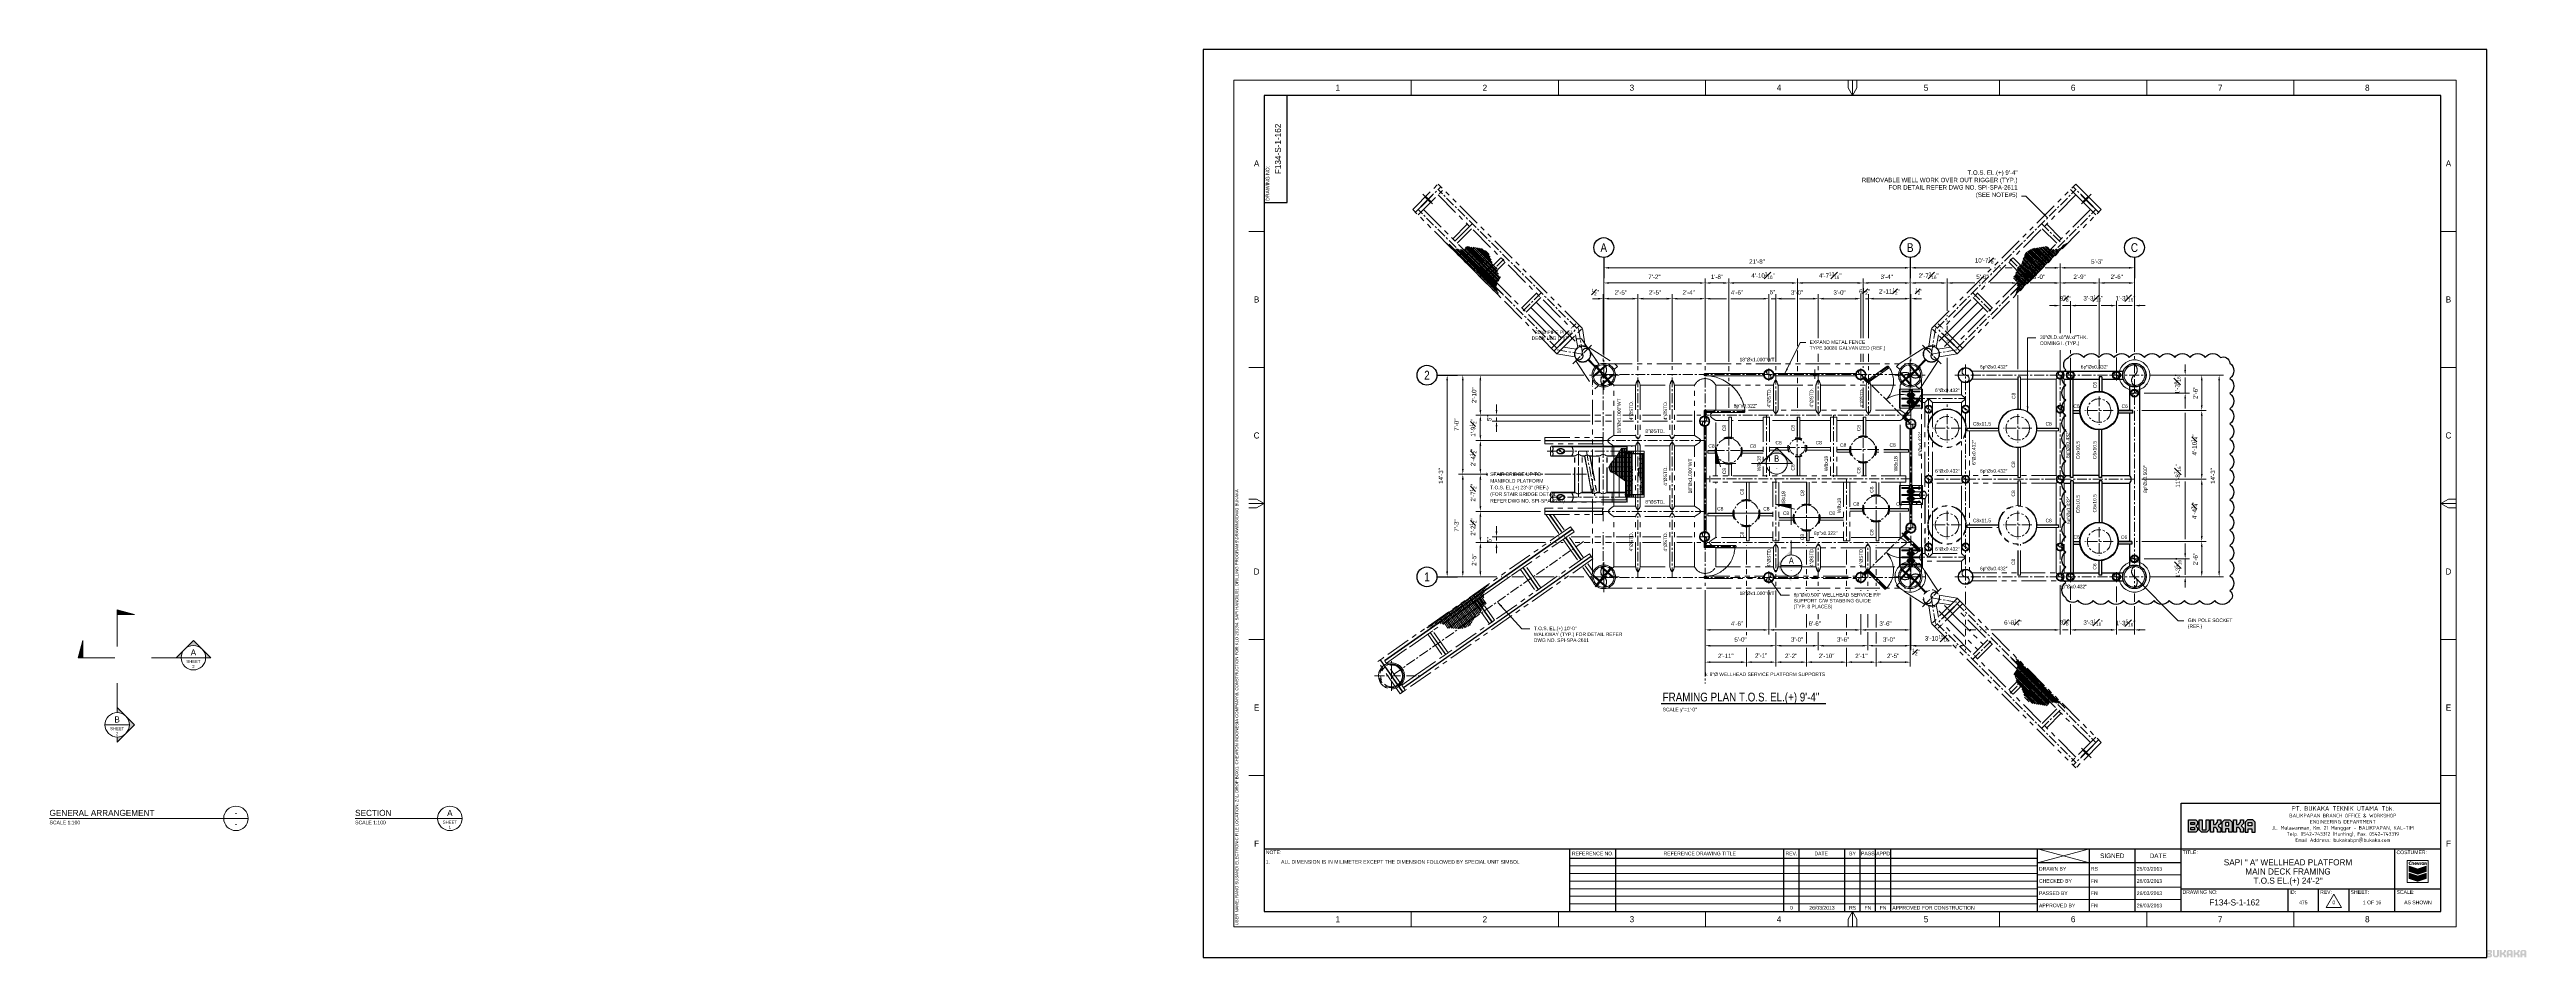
# Paper-space layout '1' of a CAD drawing. Header units: inches. Extents: x -382 to 428, y -5 to 292.
# The model-space entities are those that its viewports show. They can reach past a viewport. Long polylines and large blocks are cut down to what shows.
import ezdxf
from ezdxf.enums import TextEntityAlignment as Align

# ---------------------------------------------------------------- set-up
doc = ezdxf.new("R2010")
doc.units = ezdxf.units.IN
doc.header["$LTSCALE"] = 5
doc.header["$MEASUREMENT"] = 0
for name, pattern in [('CENTER', [2, 1.25, -0.25, 0.25, -0.25]), ('DASHDOTX2', [50.8, 25.4, -12.7, 0, -12.7]), ('HIDDEN', [0.375, 0.25, -0.125]), ('PHANTOM2', [1.25, 0.625, -0.125, 0.125, -0.125, 0.125, -0.125])]:
    doc.linetypes.add(name, pattern=pattern)
for name, color, linetype, lineweight in [('CENTER LINE', 1, 'CENTER', 0), ('EXISTING', 8, 'PHANTOM2', 0), ('FITTING', 255, 'Continuous', 50), ('HATCH', 250, 'Continuous', 0), ('MARKING', 6, 'Continuous', 13), ('SCEN', 1, 'DASHDOTX2', 5), ('SHID', 8, 'HIDDEN', 0), ('SREF', 9, 'PHANTOM2', 9), ('STRUCTURE', 3, 'Continuous', 25), ('TEXT', 2, 'Continuous', 30)]:
    doc.layers.add(name, color=color, linetype=linetype, lineweight=lineweight)
for name, color, linetype in [('CLOUD', 4, 'Continuous'), ('SDIM', 9, 'Continuous'), ('SMISC', 2, 'Continuous'), ('SROW', 12, 'Continuous'), ('STEXT', 2, 'Continuous'), ('STITLE', 6, 'Continuous'), ('STR', 3, 'Continuous')]:
    doc.layers.add(name, color=color, linetype=linetype)
doc.layers.get('0').freeze()
doc.styles.add('BUKAKA 01', font='simpfrac.shx', dxfattribs={"height": 1.2})
doc.styles.add('BUKAKA 03', font='simpfrac.shx', dxfattribs={"height": 3})
doc.styles.get("Standard").update_dxf_attribs({"font": 'arial.ttf'})
doc.dimstyles.new('CPFRAC', dxfattribs={"dimscale": 12, "dimtxt": 0.3125, "dimasz": 0.375, "dimexe": 0.3125, "dimexo": 0.3125, "dimgap": 0.28125, "dimtad": 1, "dimdec": 4, "dimzin": 3, "dimdsep": 46, "dimlunit": 4, "dimtxsty": 'Standard', "dimcen": 0.34375, "dimclrd": 256, "dimclre": 256, "dimclrt": 2, "dimadec": 0, "dimazin": 0, "dimtfac": 0.75, "dimtdec": 4, "dimtmove": 2, "dimatfit": 3, "dimfxl": 1, "dimfrac": 1, "dimtolj": 1, "dimtzin": 3, "dimlwd": 13, "dimlwe": 5, "dimarcsym": 1})
pattern_1 = [(135, (89796.5538, 18910.0239), (0.7365695, 0.7365695), []), (45, (89796.5538, 18910.024), (2.946278, -2.946278), [])]

# ---------------------------------------------------------------- blocks, each defined once
blk = doc.blocks.new('LOGO CHEVRON')
h = blk.add_hatch(color=152)
h.dxf.hatch_style = 1
h.paths.add_polyline_path([(442.65, 29.5), (442.61, 29.52), (442.57, 29.53), (442.53, 29.54), (442.49, 29.55), (442.46, 29.55), (442.42, 29.55), (442.39, 29.55), (442.36, 29.55), (442.33, 29.55), (442.3, 29.54), (442.27, 29.54), (442.25, 29.54), (442.23, 29.53), (442.21, 29.53), (442.2, 29.52), (442.18, 29.52), (442.16, 29.51), (442.15, 29.51), (442.13, 29.5), (442.12, 29.5), (442.11, 29.49), (442.1, 29.49), (442.08, 29.48), (442.07, 29.47), (442.06, 29.47), (442.05, 29.46), (442.04, 29.45), (442.02, 29.44), (442.01, 29.43), (442, 29.43), (441.99, 29.42), (441.98, 29.41), (441.97, 29.4), (441.96, 29.39), (441.95, 29.38), (441.94, 29.37), (441.93, 29.36), (441.92, 29.35), (441.91, 29.34), (441.9, 29.33), (441.89, 29.31), (441.89, 29.3), (441.88, 29.29), (441.87, 29.28), (441.86, 29.26), (441.86, 29.25), (441.85, 29.24), (441.84, 29.22), (441.84, 29.21), (441.83, 29.2), (441.83, 29.18), (441.82, 29.17), (441.82, 29.15), (441.81, 29.14), (441.81, 29.13), (441.81, 29.11), (441.8, 29.1), (441.8, 29.08), (441.8, 29.07), (441.8, 29.05), (441.79, 29.03), (441.79, 29.02), (441.79, 29), (441.79, 28.98), (441.79, 28.97), (441.79, 28.95), (441.79, 28.93), (441.79, 28.91), (441.79, 28.89), (441.8, 28.87), (441.8, 28.85), (441.8, 28.83), (441.8, 28.82), (441.81, 28.8), (441.81, 28.78), (441.82, 28.76), (441.82, 28.74), (441.83, 28.73), (441.84, 28.71), (441.84, 28.69), (441.85, 28.67), (441.86, 28.66), (441.87, 28.64), (441.88, 28.62), (441.89, 28.61), (441.9, 28.59), (441.91, 28.58), (441.92, 28.56), (441.94, 28.55), (441.95, 28.54), (441.96, 28.53), (441.97, 28.52), (441.98, 28.51), (441.99, 28.5), (442, 28.49), (442.01, 28.48), (442.02, 28.48), (442.03, 28.47), (442.04, 28.46), (442.05, 28.45), (442.06, 28.45), (442.08, 28.44), (442.09, 28.44), (442.1, 28.43), (442.11, 28.42), (442.13, 28.42), (442.14, 28.41), (442.16, 28.41), (442.17, 28.4), (442.19, 28.4), (442.2, 28.39), (442.22, 28.39), (442.24, 28.38), (442.25, 28.38), (442.27, 28.38), (442.29, 28.37), (442.31, 28.37), (442.33, 28.37), (442.35, 28.37), (442.37, 28.37), (442.4, 28.37), (442.42, 28.37), (442.45, 28.37), (442.48, 28.38), (442.52, 28.38), (442.56, 28.39), (442.6, 28.4), (442.65, 28.42), (442.61, 28.65), (442.59, 28.64), (442.56, 28.63), (442.54, 28.63), (442.52, 28.62), (442.51, 28.62), (442.49, 28.62), (442.47, 28.61), (442.46, 28.61), (442.45, 28.61), (442.43, 28.61), (442.42, 28.61), (442.41, 28.61), (442.39, 28.61), (442.38, 28.61), (442.37, 28.61), (442.36, 28.61), (442.35, 28.61), (442.34, 28.61), (442.33, 28.62), (442.31, 28.62), (442.3, 28.62), (442.29, 28.63), (442.28, 28.63), (442.27, 28.63), (442.26, 28.64), (442.25, 28.64), (442.24, 28.65), (442.24, 28.65), (442.23, 28.66), (442.22, 28.66), (442.21, 28.67), (442.2, 28.68), (442.19, 28.68), (442.18, 28.69), (442.17, 28.7), (442.17, 28.71), (442.16, 28.72), (442.15, 28.73), (442.14, 28.74), (442.14, 28.75), (442.13, 28.76), (442.12, 28.77), (442.12, 28.78), (442.11, 28.79), (442.11, 28.8), (442.11, 28.81), (442.1, 28.82), (442.1, 28.83), (442.09, 28.84), (442.09, 28.85), (442.09, 28.87), (442.09, 28.88), (442.09, 28.89), (442.08, 28.91), (442.08, 28.92), (442.08, 28.93), (442.08, 28.95), (442.08, 28.96), (442.08, 28.98), (442.08, 28.99), (442.08, 29), (442.08, 29.02), (442.09, 29.03), (442.09, 29.05), (442.09, 29.06), (442.09, 29.07), (442.09, 29.08), (442.1, 29.09), (442.1, 29.1), (442.11, 29.12), (442.11, 29.13), (442.12, 29.14), (442.12, 29.15), (442.13, 29.16), (442.14, 29.17), (442.14, 29.18), (442.15, 29.19), (442.16, 29.2), (442.17, 29.21), (442.18, 29.22), (442.19, 29.23), (442.2, 29.24), (442.21, 29.25), (442.23, 29.26), (442.24, 29.27), (442.25, 29.28), (442.26, 29.28), (442.28, 29.29), (442.29, 29.29), (442.31, 29.3), (442.32, 29.3), (442.34, 29.31), (442.35, 29.31), (442.37, 29.31), (442.39, 29.31), (442.41, 29.31), (442.43, 29.31), (442.45, 29.31), (442.47, 29.31), (442.49, 29.31), (442.52, 29.3), (442.55, 29.29), (442.57, 29.28), (442.61, 29.27)])
h = blk.add_hatch(color=5)
h.dxf.hatch_style = 1
h.set_gradient(color1=(0, 0, 255), color2=(0, 191, 255), rotation=135, centered=1, tint=1)
h.paths.add_polyline_path([(441.8, 28.19), (441.8, 26.21), (444.77, 27.2)])
h = blk.add_hatch(color=5)
h.dxf.hatch_style = 1
h.set_gradient(color1=(0, 0, 255), color2=(0, 191, 255), rotation=235, centered=1, tint=1, name='CYLINDER')
h.paths.add_polyline_path([(447.73, 28.19), (441.8, 26.21), (444.77, 25.22), (447.73, 26.21)])
h = blk.add_hatch(color=16)
h.dxf.hatch_style = 1
h.set_gradient(color1=(127, 0, 0), color2=(255, 0, 0), rotation=135, centered=1, tint=1)
h.paths.add_polyline_path([(441.8, 25.88), (441.8, 23.9), (444.77, 24.89)])
h = blk.add_hatch(color=16)
h.dxf.hatch_style = 1
h.set_gradient(color1=(127, 0, 0), color2=(255, 0, 0), rotation=235, centered=1, tint=1, name='CYLINDER')
h.paths.add_polyline_path([(447.73, 25.88), (441.8, 23.9), (444.77, 22.91), (447.73, 23.91)])
h = blk.add_hatch(color=152)
h.dxf.hatch_style = 1
edge = h.paths.add_edge_path()
edge.add_line((443.52, 29.04), (443.52, 29.06))
edge.add_line((443.52, 29.06), (443.52, 29.07))
edge.add_line((443.52, 29.07), (443.51, 29.08))
edge.add_line((443.51, 29.08), (443.51, 29.08))
edge.add_line((443.51, 29.08), (443.51, 29.09))
edge.add_line((443.51, 29.09), (443.5, 29.1))
edge.add_line((443.5, 29.1), (443.5, 29.11))
edge.add_line((443.5, 29.11), (443.5, 29.12))
edge.add_line((443.5, 29.12), (443.49, 29.13))
edge.add_line((443.49, 29.13), (443.49, 29.13))
edge.add_line((443.49, 29.13), (443.48, 29.14))
edge.add_line((443.48, 29.14), (443.48, 29.15))
edge.add_line((443.48, 29.15), (443.48, 29.15))
edge.add_line((443.48, 29.15), (443.47, 29.16))
edge.add_line((443.47, 29.16), (443.47, 29.17))
edge.add_line((443.47, 29.17), (443.46, 29.17))
edge.add_line((443.46, 29.17), (443.46, 29.18))
edge.add_line((443.46, 29.18), (443.45, 29.19))
edge.add_line((443.45, 29.19), (443.45, 29.19))
edge.add_line((443.45, 29.19), (443.44, 29.2))
edge.add_line((443.44, 29.2), (443.43, 29.21))
edge.add_line((443.43, 29.21), (443.43, 29.21))
edge.add_line((443.43, 29.21), (443.42, 29.22))
edge.add_line((443.42, 29.22), (443.42, 29.22))
edge.add_line((443.42, 29.22), (443.41, 29.23))
edge.add_line((443.41, 29.23), (443.4, 29.23))
edge.add_line((443.4, 29.23), (443.39, 29.23))
edge.add_line((443.39, 29.23), (443.39, 29.24))
edge.add_line((443.39, 29.24), (443.38, 29.24))
edge.add_line((443.38, 29.24), (443.37, 29.25))
edge.add_line((443.37, 29.25), (443.36, 29.25))
edge.add_line((443.36, 29.25), (443.35, 29.25))
edge.add_line((443.35, 29.25), (443.34, 29.25))
edge.add_line((443.34, 29.25), (443.34, 29.26))
edge.add_line((443.34, 29.26), (443.33, 29.26))
edge.add_line((443.33, 29.26), (443.32, 29.26))
edge.add_line((443.32, 29.26), (443.31, 29.26))
edge.add_line((443.31, 29.26), (443.3, 29.26))
edge.add_line((443.3, 29.26), (443.29, 29.26))
edge.add_line((443.29, 29.26), (443.28, 29.26))
edge.add_line((443.28, 29.26), (443.27, 29.26))
edge.add_line((443.27, 29.26), (443.26, 29.26))
edge.add_line((443.26, 29.26), (443.25, 29.26))
edge.add_line((443.25, 29.26), (443.24, 29.26))
edge.add_line((443.24, 29.26), (443.23, 29.26))
edge.add_line((443.23, 29.26), (443.22, 29.26))
edge.add_line((443.22, 29.26), (443.21, 29.26))
edge.add_line((443.21, 29.26), (443.2, 29.25))
edge.add_line((443.2, 29.25), (443.19, 29.25))
edge.add_line((443.19, 29.25), (443.18, 29.25))
edge.add_line((443.18, 29.25), (443.17, 29.25))
edge.add_line((443.17, 29.25), (443.16, 29.24))
edge.add_line((443.16, 29.24), (443.15, 29.24))
edge.add_line((443.15, 29.24), (443.14, 29.23))
edge.add_line((443.14, 29.23), (443.12, 29.23))
edge.add_line((443.12, 29.23), (443.11, 29.22))
edge.add_line((443.11, 29.22), (443.1, 29.22))
edge.add_line((443.1, 29.22), (443.09, 29.21))
edge.add_line((443.09, 29.21), (443.08, 29.2))
edge.add_line((443.08, 29.2), (443.06, 29.19))
edge.add_line((443.06, 29.19), (443.05, 29.17))
edge.add_line((443.05, 29.17), (443.04, 29.16))
edge.add_line((443.04, 29.16), (443.02, 29.14))
edge.add_line((443.02, 29.14), (443.02, 29.55))
edge.add_line((443.02, 29.55), (442.77, 29.46))
edge.add_line((442.77, 29.46), (442.77, 28.41))
edge.add_line((442.77, 28.41), (443.02, 28.41))
edge.add_line((443.02, 28.41), (443.02, 28.88))
edge.add_ellipse((443.15, 28.88), major_axis=(0, 0.165), ratio=0.813078, start_angle=449.685, end_angle=450, ccw=False)
edge.add_ellipse((443.15, 28.88), major_axis=(0, 0.165), ratio=0.813078, start_angle=270, end_angle=449.685, ccw=False)
edge.add_line((443.29, 28.88), (443.29, 28.41))
edge.add_line((443.29, 28.41), (443.54, 28.41))
edge.add_line((443.54, 28.41), (443.54, 28.88))
edge.add_line((443.54, 28.88), (443.54, 28.91))
edge.add_line((443.54, 28.91), (443.54, 28.94))
edge.add_line((443.54, 28.94), (443.54, 28.96))
edge.add_line((443.54, 28.96), (443.53, 28.98))
edge.add_line((443.53, 28.98), (443.53, 28.99))
edge.add_line((443.53, 28.99), (443.53, 29.01))
edge.add_line((443.53, 29.01), (443.53, 29.02))
edge.add_line((443.53, 29.02), (443.53, 29.03))
edge.add_line((443.53, 29.03), (443.52, 29.04))
h.paths.add_polyline_path([(444.33, 29.2), (444.32, 29.2), (444.31, 29.21), (444.3, 29.22), (444.28, 29.23), (444.27, 29.23), (444.26, 29.24), (444.25, 29.24), (444.23, 29.25), (444.22, 29.25), (444.21, 29.26), (444.2, 29.26), (444.19, 29.26), (444.17, 29.27), (444.16, 29.27), (444.15, 29.27), (444.14, 29.27), (444.13, 29.27), (444.12, 29.27), (444.11, 29.27), (444.09, 29.27), (444.08, 29.27), (444.07, 29.27), (444.06, 29.27), (444.04, 29.27), (444.03, 29.27), (444.02, 29.27), (444.01, 29.27), (443.99, 29.26), (443.98, 29.26), (443.97, 29.26), (443.95, 29.25), (443.94, 29.25), (443.93, 29.25), (443.92, 29.24), (443.9, 29.24), (443.89, 29.23), (443.88, 29.23), (443.87, 29.22), (443.86, 29.22), (443.85, 29.21), (443.84, 29.21), (443.83, 29.2), (443.82, 29.19), (443.81, 29.18), (443.8, 29.18), (443.79, 29.17), (443.78, 29.16), (443.77, 29.15), (443.76, 29.14), (443.75, 29.13), (443.75, 29.12), (443.74, 29.11), (443.73, 29.1), (443.72, 29.09), (443.72, 29.08), (443.71, 29.07), (443.7, 29.05), (443.7, 29.04), (443.69, 29.03), (443.69, 29.02), (443.68, 29.01), (443.68, 29), (443.68, 28.98), (443.67, 28.97), (443.67, 28.96), (443.67, 28.95), (443.66, 28.93), (443.66, 28.92), (443.66, 28.9), (443.66, 28.89), (443.66, 28.88), (443.66, 28.86), (443.66, 28.85), (443.66, 28.84), (443.65, 28.82), (443.65, 28.81), (443.66, 28.8), (443.66, 28.79), (443.66, 28.77), (443.66, 28.76), (443.66, 28.75), (443.66, 28.73), (443.66, 28.72), (443.67, 28.71), (443.67, 28.69), (443.67, 28.68), (443.68, 28.66), (443.68, 28.65), (443.69, 28.63), (443.69, 28.62), (443.7, 28.6), (443.71, 28.59), (443.71, 28.58), (443.72, 28.56), (443.73, 28.55), (443.74, 28.54), (443.74, 28.52), (443.75, 28.51), (443.76, 28.5), (443.77, 28.49), (443.78, 28.48), (443.79, 28.48), (443.8, 28.47), (443.81, 28.46), (443.82, 28.45), (443.83, 28.44), (443.84, 28.44), (443.86, 28.43), (443.87, 28.42), (443.88, 28.42), (443.89, 28.41), (443.9, 28.41), (443.91, 28.4), (443.92, 28.4), (443.94, 28.4), (443.95, 28.39), (443.96, 28.39), (443.97, 28.38), (443.99, 28.38), (444, 28.38), (444.01, 28.38), (444.03, 28.38), (444.04, 28.37), (444.06, 28.37), (444.08, 28.37), (444.09, 28.37), (444.11, 28.37), (444.13, 28.37), (444.14, 28.37), (444.16, 28.37), (444.18, 28.37), (444.2, 28.37), (444.21, 28.38), (444.23, 28.38), (444.25, 28.38), (444.27, 28.38), (444.29, 28.39), (444.31, 28.39), (444.33, 28.4), (444.35, 28.4), (444.37, 28.41), (444.39, 28.42), (444.41, 28.43), (444.44, 28.44), (444.4, 28.64), (444.37, 28.63), (444.35, 28.62), (444.33, 28.61), (444.32, 28.6), (444.3, 28.6), (444.28, 28.59), (444.26, 28.59), (444.25, 28.58), (444.23, 28.58), (444.21, 28.58), (444.2, 28.58), (444.19, 28.57), (444.17, 28.57), (444.16, 28.57), (444.14, 28.57), (444.13, 28.57), (444.12, 28.58), (444.1, 28.58), (444.09, 28.58), (444.07, 28.58), (444.05, 28.59), (444.02, 28.6), (444.01, 28.61), (443.99, 28.62), (443.97, 28.63), (443.96, 28.64), (443.95, 28.65), (443.95, 28.66), (443.94, 28.67), (443.93, 28.69), (443.93, 28.7), (443.92, 28.72), (443.92, 28.74), (444.47, 28.74), (444.47, 28.78), (444.48, 28.82), (444.48, 28.85), (444.48, 28.88), (444.47, 28.9), (444.47, 28.93), (444.47, 28.95), (444.46, 28.97), (444.46, 28.99), (444.45, 29.01), (444.44, 29.03), (444.44, 29.05), (444.43, 29.06), (444.42, 29.08), (444.42, 29.09), (444.41, 29.11), (444.4, 29.12), (444.39, 29.13), (444.38, 29.14), (444.37, 29.16), (444.36, 29.17), (444.35, 29.18), (444.34, 29.19)])
h.paths.add_polyline_path([(444.18, 29.04), (444.19, 29.03), (444.2, 29.02), (444.21, 29.01), (444.21, 29), (444.21, 28.99), (444.22, 28.97), (444.22, 28.96), (444.22, 28.94), (444.22, 28.93), (444.22, 28.92), (443.92, 28.92), (443.92, 28.93), (443.92, 28.95), (443.92, 28.96), (443.93, 28.98), (443.93, 28.99), (443.94, 29.01), (443.96, 29.03), (443.97, 29.04), (443.98, 29.05), (443.99, 29.06), (444, 29.07), (444.01, 29.08), (444.03, 29.08), (444.04, 29.09), (444.06, 29.09), (444.07, 29.09), (444.09, 29.09), (444.1, 29.09), (444.12, 29.08), (444.14, 29.08), (444.15, 29.07), (444.16, 29.06), (444.18, 29.05)], flags=16)
h.paths.add_polyline_path([(444.77, 29.24), (444.49, 29.24), (444.77, 28.41), (445.08, 28.41), (445.36, 29.24), (445.08, 29.24), (444.93, 28.64)])
h.paths.add_polyline_path([(445.96, 29.25), (445.94, 29.25), (445.92, 29.25), (445.9, 29.25), (445.89, 29.25), (445.87, 29.25), (445.86, 29.25), (445.85, 29.25), (445.84, 29.25), (445.83, 29.25), (445.83, 29.24), (445.82, 29.24), (445.81, 29.24), (445.8, 29.23), (445.79, 29.23), (445.79, 29.23), (445.78, 29.22), (445.77, 29.22), (445.77, 29.21), (445.76, 29.21), (445.75, 29.2), (445.75, 29.19), (445.74, 29.19), (445.73, 29.18), (445.72, 29.17), (445.72, 29.16), (445.71, 29.15), (445.7, 29.14), (445.7, 29.13), (445.69, 29.12), (445.68, 29.11), (445.68, 29.09), (445.67, 29.08), (445.67, 29.08), (445.66, 29.24), (445.42, 29.24), (445.43, 29.05), (445.43, 28.41), (445.69, 28.41), (445.69, 28.82), (445.69, 28.84), (445.69, 28.86), (445.7, 28.88), (445.7, 28.89), (445.71, 28.91), (445.71, 28.92), (445.72, 28.93), (445.73, 28.94), (445.74, 28.96), (445.76, 28.97), (445.77, 28.98), (445.79, 28.99), (445.8, 29), (445.82, 29.01), (445.84, 29.01), (445.86, 29.01), (445.88, 29.01), (445.9, 29.01), (445.91, 29.01), (445.93, 29.01), (445.94, 29.01), (445.96, 29.01)])
h.paths.add_polyline_path([(446.71, 29.17), (446.71, 29.17), (446.7, 29.18), (446.69, 29.19), (446.68, 29.19), (446.67, 29.2), (446.66, 29.21), (446.65, 29.21), (446.64, 29.22), (446.63, 29.22), (446.62, 29.23), (446.61, 29.23), (446.6, 29.24), (446.59, 29.24), (446.58, 29.24), (446.57, 29.25), (446.56, 29.25), (446.55, 29.25), (446.54, 29.26), (446.53, 29.26), (446.52, 29.26), (446.51, 29.26), (446.5, 29.26), (446.49, 29.27), (446.48, 29.27), (446.47, 29.27), (446.46, 29.27), (446.44, 29.27), (446.43, 29.27), (446.42, 29.27), (446.41, 29.27), (446.4, 29.27), (446.39, 29.27), (446.39, 29.27), (446.38, 29.27), (446.37, 29.27), (446.36, 29.27), (446.35, 29.27), (446.35, 29.27), (446.34, 29.26), (446.33, 29.26), (446.32, 29.26), (446.32, 29.26), (446.31, 29.26), (446.3, 29.26), (446.29, 29.26), (446.28, 29.25), (446.28, 29.25), (446.27, 29.25), (446.26, 29.25), (446.25, 29.24), (446.24, 29.24), (446.23, 29.24), (446.23, 29.23), (446.22, 29.23), (446.21, 29.23), (446.21, 29.22), (446.2, 29.22), (446.19, 29.22), (446.19, 29.21), (446.18, 29.21), (446.17, 29.2), (446.17, 29.2), (446.16, 29.19), (446.15, 29.19), (446.14, 29.18), (446.13, 29.17), (446.13, 29.17), (446.12, 29.16), (446.11, 29.15), (446.1, 29.15), (446.1, 29.14), (446.09, 29.13), (446.08, 29.12), (446.08, 29.11), (446.07, 29.11), (446.07, 29.1), (446.06, 29.09), (446.06, 29.08), (446.05, 29.07), (446.05, 29.06), (446.04, 29.05), (446.04, 29.04), (446.04, 29.04), (446.03, 29.03), (446.03, 29.02), (446.03, 29.01), (446.02, 29), (446.02, 28.99), (446.02, 28.98), (446.01, 28.97), (446.01, 28.97), (446.01, 28.96), (446.01, 28.95), (446, 28.94), (446, 28.93), (446, 28.92), (446, 28.9), (446, 28.89), (446, 28.88), (445.99, 28.87), (445.99, 28.86), (445.99, 28.85), (445.99, 28.84), (445.99, 28.83), (445.99, 28.81), (445.99, 28.8), (445.99, 28.79), (445.99, 28.78), (446, 28.77), (446, 28.76), (446, 28.75), (446, 28.74), (446, 28.73), (446, 28.72), (446, 28.71), (446, 28.7), (446.01, 28.69), (446.01, 28.68), (446.01, 28.67), (446.01, 28.66), (446.02, 28.65), (446.02, 28.64), (446.02, 28.63), (446.03, 28.61), (446.03, 28.6), (446.04, 28.59), (446.04, 28.58), (446.05, 28.57), (446.05, 28.56), (446.06, 28.55), (446.07, 28.54), (446.07, 28.53), (446.08, 28.52), (446.09, 28.51), (446.1, 28.5), (446.11, 28.49), (446.11, 28.49), (446.12, 28.48), (446.13, 28.47), (446.14, 28.46), (446.15, 28.45), (446.16, 28.44), (446.17, 28.44), (446.19, 28.43), (446.2, 28.42), (446.21, 28.42), (446.22, 28.41), (446.23, 28.41), (446.25, 28.4), (446.26, 28.4), (446.27, 28.39), (446.29, 28.39), (446.3, 28.39), (446.31, 28.38), (446.33, 28.38), (446.34, 28.38), (446.35, 28.38), (446.37, 28.37), (446.38, 28.37), (446.39, 28.37), (446.4, 28.37), (446.42, 28.37), (446.43, 28.37), (446.44, 28.37), (446.45, 28.37), (446.47, 28.37), (446.48, 28.37), (446.49, 28.38), (446.5, 28.38), (446.52, 28.38), (446.53, 28.38), (446.54, 28.38), (446.55, 28.39), (446.57, 28.39), (446.58, 28.39), (446.59, 28.4), (446.6, 28.4), (446.61, 28.41), (446.62, 28.41), (446.63, 28.42), (446.64, 28.42), (446.65, 28.43), (446.66, 28.43), (446.67, 28.44), (446.68, 28.45), (446.69, 28.45), (446.7, 28.46), (446.71, 28.47), (446.72, 28.47), (446.72, 28.48), (446.73, 28.49), (446.74, 28.49), (446.74, 28.5), (446.75, 28.51), (446.76, 28.52), (446.76, 28.53), (446.77, 28.53), (446.78, 28.54), (446.78, 28.55), (446.79, 28.56), (446.79, 28.57), (446.8, 28.58), (446.8, 28.59), (446.81, 28.6), (446.81, 28.61), (446.82, 28.62), (446.82, 28.64), (446.83, 28.65), (446.83, 28.66), (446.83, 28.67), (446.84, 28.68), (446.84, 28.69), (446.84, 28.7), (446.84, 28.72), (446.84, 28.73), (446.85, 28.74), (446.85, 28.75), (446.85, 28.77), (446.85, 28.78), (446.85, 28.79), (446.85, 28.8), (446.85, 28.82), (446.85, 28.83), (446.85, 28.84), (446.85, 28.85), (446.85, 28.87), (446.85, 28.88), (446.85, 28.89), (446.84, 28.9), (446.84, 28.92), (446.84, 28.93), (446.84, 28.94), (446.84, 28.96), (446.83, 28.97), (446.83, 28.98), (446.83, 28.99), (446.82, 29), (446.82, 29.01), (446.81, 29.02), (446.81, 29.03), (446.81, 29.04), (446.8, 29.05), (446.8, 29.06), (446.79, 29.07), (446.79, 29.08), (446.78, 29.09), (446.78, 29.1), (446.77, 29.11), (446.76, 29.11), (446.76, 29.12), (446.75, 29.13), (446.74, 29.14), (446.74, 29.14), (446.73, 29.15), (446.72, 29.16)])
h.paths.add_polyline_path([(446.35, 29.05), (446.36, 29.06), (446.37, 29.07), (446.39, 29.07), (446.4, 29.07), (446.41, 29.07), (446.43, 29.07), (446.44, 29.07), (446.46, 29.07), (446.47, 29.06), (446.48, 29.06), (446.5, 29.05), (446.51, 29.04), (446.52, 29.03), (446.53, 29.02), (446.54, 29.01), (446.55, 29), (446.56, 28.99), (446.56, 28.97), (446.57, 28.96), (446.57, 28.95), (446.58, 28.94), (446.58, 28.92), (446.58, 28.91), (446.59, 28.89), (446.59, 28.88), (446.59, 28.86), (446.59, 28.84), (446.59, 28.83), (446.59, 28.81), (446.59, 28.79), (446.59, 28.78), (446.59, 28.76), (446.58, 28.75), (446.58, 28.73), (446.58, 28.72), (446.58, 28.7), (446.57, 28.69), (446.57, 28.67), (446.56, 28.66), (446.55, 28.64), (446.54, 28.63), (446.53, 28.62), (446.52, 28.61), (446.51, 28.6), (446.5, 28.59), (446.49, 28.58), (446.48, 28.58), (446.47, 28.57), (446.45, 28.57), (446.44, 28.57), (446.43, 28.57), (446.41, 28.57), (446.39, 28.57), (446.38, 28.58), (446.36, 28.58), (446.35, 28.59), (446.34, 28.59), (446.33, 28.6), (446.32, 28.61), (446.31, 28.62), (446.3, 28.63), (446.29, 28.64), (446.29, 28.66), (446.28, 28.67), (446.27, 28.69), (446.27, 28.71), (446.26, 28.72), (446.26, 28.74), (446.26, 28.76), (446.26, 28.77), (446.26, 28.79), (446.25, 28.8), (446.25, 28.82), (446.25, 28.83), (446.26, 28.84), (446.26, 28.86), (446.26, 28.87), (446.26, 28.89), (446.26, 28.9), (446.26, 28.92), (446.27, 28.93), (446.27, 28.95), (446.28, 28.96), (446.28, 28.97), (446.29, 28.99), (446.29, 29), (446.3, 29.01), (446.31, 29.02), (446.32, 29.03), (446.33, 29.04), (446.34, 29.05)], flags=16)
h = blk.add_hatch(color=152)
h.dxf.hatch_style = 1
edge = h.paths.add_edge_path()
edge.add_line((447.73, 29.01), (447.72, 29.02))
edge.add_line((447.72, 29.02), (447.72, 29.03))
edge.add_line((447.72, 29.03), (447.72, 29.04))
edge.add_line((447.72, 29.04), (447.72, 29.06))
edge.add_line((447.72, 29.06), (447.71, 29.07))
edge.add_line((447.71, 29.07), (447.71, 29.08))
edge.add_line((447.71, 29.08), (447.71, 29.08))
edge.add_line((447.71, 29.08), (447.7, 29.09))
edge.add_line((447.7, 29.09), (447.7, 29.1))
edge.add_line((447.7, 29.1), (447.7, 29.11))
edge.add_line((447.7, 29.11), (447.69, 29.12))
edge.add_line((447.69, 29.12), (447.69, 29.13))
edge.add_line((447.69, 29.13), (447.68, 29.13))
edge.add_line((447.68, 29.13), (447.68, 29.14))
edge.add_line((447.68, 29.14), (447.68, 29.15))
edge.add_line((447.68, 29.15), (447.67, 29.15))
edge.add_line((447.67, 29.15), (447.67, 29.16))
edge.add_line((447.67, 29.16), (447.66, 29.17))
edge.add_line((447.66, 29.17), (447.66, 29.17))
edge.add_line((447.66, 29.17), (447.65, 29.18))
edge.add_line((447.65, 29.18), (447.65, 29.19))
edge.add_line((447.65, 29.19), (447.64, 29.19))
edge.add_line((447.64, 29.19), (447.64, 29.2))
edge.add_line((447.64, 29.2), (447.63, 29.21))
edge.add_line((447.63, 29.21), (447.62, 29.21))
edge.add_line((447.62, 29.21), (447.62, 29.22))
edge.add_line((447.62, 29.22), (447.61, 29.22))
edge.add_line((447.61, 29.22), (447.6, 29.23))
edge.add_line((447.6, 29.23), (447.6, 29.23))
edge.add_line((447.6, 29.23), (447.59, 29.23))
edge.add_line((447.59, 29.23), (447.58, 29.24))
edge.add_line((447.58, 29.24), (447.57, 29.24))
edge.add_line((447.57, 29.24), (447.57, 29.25))
edge.add_line((447.57, 29.25), (447.56, 29.25))
edge.add_line((447.56, 29.25), (447.55, 29.25))
edge.add_line((447.55, 29.25), (447.54, 29.25))
edge.add_line((447.54, 29.25), (447.53, 29.26))
edge.add_line((447.53, 29.26), (447.52, 29.26))
edge.add_line((447.52, 29.26), (447.51, 29.26))
edge.add_line((447.51, 29.26), (447.5, 29.26))
edge.add_line((447.5, 29.26), (447.49, 29.26))
edge.add_line((447.49, 29.26), (447.48, 29.26))
edge.add_line((447.48, 29.26), (447.47, 29.26))
edge.add_line((447.47, 29.26), (447.46, 29.26))
edge.add_line((447.46, 29.26), (447.45, 29.26))
edge.add_line((447.45, 29.26), (447.44, 29.26))
edge.add_line((447.44, 29.26), (447.43, 29.26))
edge.add_line((447.43, 29.26), (447.42, 29.26))
edge.add_line((447.42, 29.26), (447.41, 29.26))
edge.add_line((447.41, 29.26), (447.4, 29.26))
edge.add_line((447.4, 29.26), (447.39, 29.25))
edge.add_line((447.39, 29.25), (447.38, 29.25))
edge.add_line((447.38, 29.25), (447.37, 29.25))
edge.add_line((447.37, 29.25), (447.36, 29.25))
edge.add_line((447.36, 29.25), (447.35, 29.24))
edge.add_line((447.35, 29.24), (447.34, 29.24))
edge.add_line((447.34, 29.24), (447.33, 29.23))
edge.add_line((447.33, 29.23), (447.32, 29.23))
edge.add_line((447.32, 29.23), (447.31, 29.22))
edge.add_line((447.31, 29.22), (447.29, 29.22))
edge.add_line((447.29, 29.22), (447.28, 29.21))
edge.add_line((447.28, 29.21), (447.27, 29.19))
edge.add_line((447.27, 29.19), (447.25, 29.18))
edge.add_line((447.25, 29.18), (447.23, 29.16))
edge.add_line((447.23, 29.16), (447.22, 29.13))
edge.add_line((447.22, 29.13), (447.2, 29.11))
edge.add_line((447.2, 29.11), (447.2, 29.12))
edge.add_line((447.2, 29.12), (447.2, 29.24))
edge.add_line((447.2, 29.24), (446.96, 29.24))
edge.add_line((446.96, 29.24), (446.96, 28.41))
edge.add_line((446.96, 28.41), (447.21, 28.41))
edge.add_line((447.21, 28.41), (447.22, 28.88))
edge.add_ellipse((447.35, 28.88), major_axis=(0, 0.165), ratio=0.813078, start_angle=270, end_angle=450, ccw=False)
edge.add_line((447.48, 28.88), (447.48, 28.41))
edge.add_line((447.48, 28.41), (447.73, 28.41))
edge.add_line((447.73, 28.41), (447.73, 28.88))
edge.add_line((447.73, 28.88), (447.73, 28.91))
edge.add_line((447.73, 28.91), (447.73, 28.94))
edge.add_line((447.73, 28.94), (447.73, 28.96))
edge.add_line((447.73, 28.96), (447.73, 28.98))
edge.add_line((447.73, 28.98), (447.73, 28.99))
edge.add_line((447.73, 28.99), (447.73, 29.01))
blk.add_lwpolyline([(441.36, 29.87), (448.17, 29.87), (448.17, 22.64), (441.36, 22.64)], close=True)
blk = doc.blocks.new('STRUCTURE ETIKET DRAWING STANDARD')
at = {"layer": 'STRUCTURE'}
h = blk.add_hatch(color=154, dxfattribs=at)
h.paths.add_polyline_path([(343.13, 44.15), (343.13, 43.03), (342.01, 43.03), (342.01, 44.15)], flags=16)
h.paths.add_polyline_path([(340.48, 43.86), (339.69, 43.07), (340.48, 42.28), (340.48, 41), (339.44, 41), (339.44, 41.88), (338.86, 42.47), (338.15, 42.47), (338.15, 41), (337.14, 41), (337.14, 45), (338.15, 45), (338.15, 43.49), (338.74, 43.49), (339.44, 44.2), (339.44, 45), (340.48, 45)])
h.paths.add_polyline_path([(334.51, 44.15), (334.51, 43.03), (335.63, 43.03), (335.63, 44.15)], flags=16)
h.paths.add_polyline_path([(332.98, 43.86), (332.19, 43.07), (332.98, 42.28), (332.98, 41), (331.94, 41), (331.94, 41.88), (331.36, 42.47), (330.65, 42.47), (330.65, 41), (329.64, 41), (329.64, 45), (330.65, 45), (330.65, 43.49), (331.24, 43.49), (331.94, 44.2), (331.94, 45), (332.98, 45)])
h.paths.add_polyline_path([(329.21, 45), (329.21, 41.79), (328.42, 41), (326.66, 41), (325.87, 41.79), (325.87, 45), (326.88, 45), (326.88, 41.8), (328.17, 41.8), (328.17, 45)])
h.paths.add_polyline_path([(336.71, 44.23), (336.71, 41), (335.63, 41), (335.63, 42.12), (334.51, 42.12), (334.51, 41), (333.43, 41), (333.43, 44.23), (334.21, 45), (335.94, 45)])
h.paths.add_polyline_path([(340.93, 44.23), (340.93, 41), (342.01, 41), (342.01, 42.12), (343.13, 42.12), (343.13, 41), (344.21, 41), (344.21, 44.23), (343.44, 45), (341.71, 45)])
h.paths.add_polyline_path([(325.42, 43.56), (324.86, 43), (325.42, 42.44), (325.42, 41.55), (324.87, 41), (322.4, 41), (322.4, 45), (324.87, 45), (325.42, 44.45)])
h.paths.add_polyline_path([(324.43, 42.47), (324.43, 41.8), (323.25, 41.8), (323.25, 42.47)], flags=16)
h.paths.add_polyline_path([(324.43, 44.13), (324.43, 43.49), (323.25, 43.49), (323.25, 44.13)], flags=16)
at = {"layer": 'HATCH'}
for p, q in [((68.12, 282), (68.12, 287)), ((116.25, 282), (116.25, 287)), ((164.38, 282), (164.38, 287)), ((212.5, 282), (212.5, 287)), ((260.62, 282), (260.62, 287)), ((308.75, 282), (308.75, 287)), ((356.88, 282), (356.88, 287)), ((20, 237.5), (15, 237.5)), ((405, 237.5), (410, 237.5)), ((20, 193), (15, 193)), ((405, 193), (410, 193)), ((20, 148.5), (15, 148.5)), ((405, 148.5), (410, 148.5)), ((20, 104), (15, 104)), ((405, 104), (410, 104)), ((20, 59.5), (15, 59.5)), ((405, 59.5), (410, 59.5)), ((273, 31), (290, 35.5)), ((290, 31), (273, 35.5)), ((120, 30), (273, 30)), ((120, 27.5), (273, 27.5)), ((120, 25), (273, 25)), ((320, 27), (273, 27)), ((120, 22.5), (273, 22.5)), ((120, 20), (273, 20)), ((120, 17.5), (273, 17.5)), ((320, 23), (273, 23)), ((320, 19), (273, 19)), ((68.12, 15), (68.12, 10)), ((116.25, 15), (116.25, 10)), ((164.38, 15), (164.38, 10)), ((212.5, 15), (212.5, 10)), ((260.62, 15), (260.62, 10)), ((308.75, 15), (308.75, 10)), ((356.88, 15), (356.88, 10))]:
    blk.add_line(p, q, dxfattribs=at)
blk.add_lwpolyline([(10, 10), (410, 10), (410, 287), (10, 287)], close=True, dxfattribs=at)
for points in [[(212.5, 282), (211.06, 284.5), (211.06, 287)], [(212.5, 282), (213.94, 284.5), (213.94, 287)], [(20, 148.5), (17.5, 149.94), (15, 149.94)], [(20, 148.5), (17.5, 147.06), (15, 147.06)], [(405, 148.5), (407.5, 149.94), (410, 149.94)], [(405, 148.5), (407.5, 147.06), (410, 147.06)], [(212.5, 15), (211.06, 12.5), (211.06, 10)], [(212.5, 15), (213.94, 12.5), (213.94, 10)]]:
    blk.add_lwpolyline(points, dxfattribs=at)
at = {"layer": 'MARKING'}
blk.add_lwpolyline([(367.5, 16.34), (370, 20.67), (372.5, 16.34)], close=True, dxfattribs=at)
at = {"layer": 'STRUCTURE'}
for p, q in [((320, 15), (320, 50.5)), ((320, 50.5), (405, 50.5)), ((20, 35.5), (405, 35.5)), ((120, 15), (120, 35.5)), ((120, 32.5), (273, 32.5)), ((135, 15), (135, 35.5)), ((190, 15), (190, 35.5)), ((195, 15), (195, 35.5)), ((210, 15), (210, 35.5)), ((215, 15), (215, 35.5)), ((220, 15), (220, 35.5)), ((225, 15), (225, 35.5)), ((273, 15), (273, 35.5)), ((290, 15), (290, 35.5)), ((305, 15), (305, 35.5)), ((390, 15), (390, 35.5)), ((320, 31), (273, 31)), ((320, 22.5), (405, 22.5)), ((355, 15), (355, 22.5)), ((365, 15), (365, 22.5)), ((375, 15), (375, 22.5))]:
    blk.add_line(p, q, dxfattribs=at)
blk.add_lwpolyline([(20, 15), (405, 15), (405, 282), (20, 282)], close=True, dxfattribs=at)
for points in [[(20, 247), (27.5, 247), (27.5, 282)], [(322.4, 41), (322.4, 45)], [(322.4, 45), (324.87, 45)], [(324.87, 41), (322.4, 41)], [(323.25, 43.49), (323.25, 44.13)], [(323.25, 44.13), (324.43, 44.13)], [(324.43, 43.49), (323.25, 43.49)], [(323.25, 41.8), (323.25, 42.47)], [(323.25, 42.47), (324.43, 42.47)], [(324.43, 41.8), (323.25, 41.8)], [(324.43, 44.13), (324.43, 43.49)], [(324.43, 42.47), (324.43, 41.8)], [(325.42, 43.56), (324.86, 43)], [(324.86, 43), (325.42, 42.44)], [(324.87, 45), (325.42, 44.45)], [(325.42, 41.55), (324.87, 41)], [(325.42, 44.45), (325.42, 43.56)], [(325.42, 42.44), (325.42, 41.55)], [(325.87, 41.79), (325.87, 45)], [(325.87, 45), (326.88, 45)], [(326.66, 41), (325.87, 41.79)], [(328.42, 41), (326.66, 41)], [(326.88, 45), (326.88, 41.8)], [(326.88, 41.8), (328.17, 41.8)], [(328.17, 41.8), (328.17, 45)], [(328.17, 45), (329.21, 45)], [(329.21, 41.79), (328.42, 41)], [(329.21, 45), (329.21, 41.79)], [(329.64, 41), (329.64, 45)], [(329.64, 45), (330.65, 45)], [(330.65, 41), (329.64, 41)], [(330.65, 45), (330.65, 43.49)], [(330.65, 43.49), (331.24, 43.49)], [(331.36, 42.47), (330.65, 42.47)], [(330.65, 42.47), (330.65, 41)], [(331.24, 43.49), (331.94, 44.2)], [(331.94, 41.88), (331.36, 42.47)], [(331.94, 44.2), (331.94, 45)], [(331.94, 45), (332.98, 45)], [(331.94, 41), (331.94, 41.88)], [(332.98, 41), (331.94, 41)], [(332.98, 43.86), (332.19, 43.07)], [(332.19, 43.07), (332.98, 42.28)], [(332.98, 45), (332.98, 43.86)], [(332.98, 42.28), (332.98, 41)], [(333.43, 44.23), (334.21, 45)], [(333.43, 41), (333.43, 44.23)], [(334.51, 41), (333.43, 41)], [(334.21, 45), (335.94, 45)], [(334.51, 44.15), (334.51, 43.03)], [(335.63, 44.15), (334.51, 44.15)], [(334.51, 43.03), (335.63, 43.03)], [(335.63, 42.12), (334.51, 42.12)], [(334.51, 42.12), (334.51, 41)], [(335.63, 43.03), (335.63, 44.15)], [(335.63, 41), (335.63, 42.12)], [(336.71, 41), (335.63, 41)], [(335.94, 45), (336.71, 44.23)], [(336.71, 44.23), (336.71, 41)], [(337.14, 41), (337.14, 45)], [(337.14, 45), (338.15, 45)], [(338.15, 41), (337.14, 41)], [(338.15, 45), (338.15, 43.49)], [(338.15, 43.49), (338.74, 43.49)], [(338.86, 42.47), (338.15, 42.47)], [(338.15, 42.47), (338.15, 41)], [(338.74, 43.49), (339.44, 44.2)], [(339.44, 41.88), (338.86, 42.47)], [(339.44, 44.2), (339.44, 45)], [(339.44, 45), (340.48, 45)], [(339.44, 41), (339.44, 41.88)], [(340.48, 41), (339.44, 41)], [(340.48, 43.86), (339.69, 43.07)], [(339.69, 43.07), (340.48, 42.28)], [(340.48, 45), (340.48, 43.86)], [(340.48, 42.28), (340.48, 41)], [(341.71, 45), (340.93, 44.23)], [(340.93, 44.23), (340.93, 41)], [(340.93, 41), (342.01, 41)], [(343.44, 45), (341.71, 45)], [(342.01, 43.03), (342.01, 44.15)], [(342.01, 44.15), (343.13, 44.15)], [(343.13, 43.03), (342.01, 43.03)], [(342.01, 41), (342.01, 42.12)], [(342.01, 42.12), (343.13, 42.12)], [(343.13, 44.15), (343.13, 43.03)], [(343.13, 42.12), (343.13, 41)], [(343.13, 41), (344.21, 41)], [(344.21, 44.23), (343.44, 45)], [(344.21, 41), (344.21, 44.23)]]:
    blk.add_lwpolyline(points, dxfattribs=at)
at = {"layer": 'STRUCTURE', "color": 2, "char_height": 2, "attachment_point": 5, "style": 'BUKAKA 01'}
for s, insert in [('1', (44.06, 284.5)), ('2', (92.19, 284.5)), ('3', (140.31, 284.5)), ('4', (188.44, 284.5)), ('5', (236.56, 284.5)), ('6', (284.69, 284.5)), ('7', (332.81, 284.5)), ('8', (380.94, 284.5)), ('A', (17.5, 259.75)), ('A', (407.5, 259.75)), ('B', (17.5, 215.25)), ('B', (407.5, 215.25)), ('C', (17.5, 170.75)), ('C', (407.5, 170.75)), ('D', (17.5, 126.25)), ('D', (407.5, 126.25)), ('E', (17.5, 81.75)), ('E', (407.5, 81.75)), ('F', (17.5, 37.25)), ('F', (407.5, 37.25)), ('1', (44.06, 12.5)), ('2', (92.19, 12.5)), ('3', (140.31, 12.5)), ('4', (188.44, 12.5)), ('5', (236.56, 12.5)), ('6', (284.69, 12.5)), ('7', (332.81, 12.5)), ('8', (380.94, 12.5))]:
    blk.add_mtext_dynamic_manual_height_columns(s, width=2.1466, gutter_width=7.5, heights=[0], dxfattribs=dict(at, insert=insert))
at = {"layer": 'STRUCTURE', "insert": (10.5, 10.5), "char_height": 1, "attachment_point": 1, "rotation": 90, "style": 'BUKAKA 01'}
blk.add_mtext_dynamic_manual_height_columns('USER NAME: RANO SUSANDI ELECTRONIC FILE LOCATION: Z:\\\\1. DROP BOX\\\\1. CHEVRON INDONESIA COMPANY\\\\9. CONSTRUCTION FOR KLO 2013\\\\4. SAPI HANDIL\\\\01. DRILLING PROGRAMS\\\\DRAWING\\\\DWG BUKAKA', width=276.5, gutter_width=7.5, heights=[0], dxfattribs=at)
at = {"layer": 'TEXT', "insert": (20.5, 247.5), "char_height": 1.2, "attachment_point": 1, "rotation": 90, "style": 'BUKAKA 01'}
blk.add_mtext_dynamic_manual_height_columns('DRAWING NO:', width=11.8739, gutter_width=7.5, heights=[0], dxfattribs=at)
at = {"layer": 'TEXT', "style": 'BUKAKA 01'}
for s, width, insert, char_height, attachment_point in [('{\\Fdim|c0;PT. BUKAKA TEKNIK UTAMA Tbk.\\P\\H0.8x;BALIKPAPAN BRANCH OFFICE & WORKSHOP\\PENGINEERING DEPARTMENT\\PJL. Mulawarman, Km. 21 Manggar - BALIKPAPAN, KAL-TIM\\PTelp. 0542-743312 (Hunting), Fax. 0542-743319\\PEmail Address: bukakabpn@bukaka.com}', 60.0381, (372.93, 49.5), 1.5, 2), ('NOTE:', 1.3572, (20.5, 35), 1.2, 1), ('REFERENCE NO.', 18.1423, (127.5, 34), 1.2, 5), ('REFERENCE DRAWING TITLE', 28.0425, (162.5, 34), 1.2, 5), ('REV.', 18.1423, (192.5, 34), 1.2, 5), ('DATE', 18.1423, (202.25, 34), 1.2, 5), ('BY', 3.167, (212.5, 34), 1.2, 5), ('PASS', 4.5919, (217.5, 34), 1.2, 5), ('APPD', 4.8877, (222.5, 34), 1.2, 5), ('SIGNED', 11.6195, (297.5, 33.25), 1.5, 5), ('DATE', 11.6195, (312.5, 33.25), 1.5, 5), ('TITLE:', 1.3572, (320.5, 35), 1.2, 1), ('COSTUMER:', 1.3572, (390.5, 35), 1.2, 1), ('CHECKED BY', 18.1423, (273.5, 25), 1.2, 4), ('DRAWN BY', 18.1423, (273.5, 29), 1.2, 4), ('APPROVED BY', 18.1423, (273.5, 17), 1.2, 4), ('PASSED BY', 18.1423, (273.5, 21), 1.2, 4), ('DRAWING NO:', 11.8739, (320.5, 22), 1.2, 1), ('ID:', 4.9198, (355.5, 22), 1.2, 1), ('REV:', 4.2241, (365.5, 22), 1.2, 1), ('SHEET:', 6.2266, (375.5, 22), 1.2, 1), ('SCALE:', 6.8745, (390.5, 22), 1.2, 1)]:
    blk.add_mtext_dynamic_manual_height_columns(s, width=width, gutter_width=7.5, heights=[0], dxfattribs=dict(at, insert=insert, char_height=char_height, attachment_point=attachment_point))
blk.add_attdef('DWG_NO', text='', height=2, rotation=90, dxfattribs=at).set_placement((24.5, 264.5), align=Align.MIDDLE_CENTER)
for tag, p in [('NOTE_NO1', (20.5, 31.25)), ('NOTE_NO2', (20.5, 29.25)), ('NOTE_NO3', (20.5, 27.25)), ('NOTE_NO4', (20.5, 25.25)), ('NOTE1', (25.5, 31.25)), ('NOTE2', (25.5, 29.25)), ('NOTE3', (25.5, 27.25)), ('NOTE4', (25.5, 25.25)), ('REF7_NO', (120.5, 31.25)), ('REF6_NO', (120.5, 28.75)), ('REF5_NO', (120.5, 26.25)), ('REF4_NO', (120.5, 23.75)), ('REF7_TITLE', (135.5, 31.25)), ('REF6_TITLE', (135.5, 28.75)), ('REF5_TITLE', (135.5, 26.25)), ('REF4_TITLE', (135.5, 23.75)), ('REV_7FOR', (225.5, 31.25)), ('REV_6FOR', (225.5, 28.75)), ('REV_5FOR', (225.5, 26.25)), ('REV_4FOR', (225.5, 23.75)), ('CHECKED_BY', (290.5, 25)), ('DRAWN_BY', (290.5, 29)), ('CHECKED_DATE', (305.5, 25)), ('DRAWN_DATE', (305.5, 29)), ('NOTE_NO5', (20.5, 23.25)), ('NOTE_NO6', (20.5, 21.25)), ('NOTE_NO7', (20.5, 19.25)), ('NOTE_NO8', (20.5, 17.25)), ('NOTE5', (25.5, 23.25)), ('NOTE6', (25.5, 21.25)), ('NOTE7', (25.5, 19.25)), ('NOTE8', (25.5, 17.25)), ('REF3_NO', (120.5, 21.25)), ('REF2_NO', (120.5, 18.75)), ('REF1_NO', (120.5, 16.25)), ('REF3_TITLE', (135.5, 21.25)), ('REF2_TITLE', (135.5, 18.75)), ('REF1_TITLE', (135.5, 16.25)), ('REV_3FOR', (225.5, 21.25)), ('REV_2FOR', (225.5, 18.75)), ('REV_1FOR', (225.5, 16.25)), ('APPROVED2_BY', (290.5, 17)), ('PASSED_BY', (290.5, 21)), ('APPROVED2_DATE', (305.5, 17)), ('PASSED_DATE', (305.5, 21))]:
    blk.add_attdef(tag, text='', height=1.2, dxfattribs=at).set_placement(p, align=Align.MIDDLE_LEFT)
for tag, height, p in [('REV_7', 1.2, (192.5, 31.25)), ('REV_6', 1.2, (192.5, 28.75)), ('REV_5', 1.2, (192.5, 26.25)), ('REV_4', 1.2, (192.5, 23.75)), ('REV_7DATE', 1.2, (202.5, 31.25)), ('REV_6DATE', 1.2, (202.5, 28.75)), ('REV_5DATE', 1.2, (202.5, 26.25)), ('REV_4DATE', 1.2, (202.5, 23.75)), ('REV_7BY', 1.2, (212.5, 31.25)), ('REV_6BY', 1.2, (212.5, 28.75)), ('REV_5BY', 1.2, (212.5, 26.25)), ('REV_4BY', 1.2, (212.5, 23.75)), ('REV_4CPASS', 1.2, (217.5, 23.75)), ('REV_7PASS', 1.2, (217.5, 31.25)), ('REV_6PASS', 1.2, (217.5, 28.75)), ('REV_5PASS', 1.2, (217.5, 26.25)), ('REV_7APP', 1.2, (222.5, 31.25)), ('REV_6APP', 1.2, (222.5, 28.75)), ('REV_5APP', 1.2, (222.5, 26.25)), ('REV_4APP', 1.2, (222.5, 23.75)), ('TITLE_1', 2, (355, 31.12)), ('TITLE_2', 2, (355, 28.12)), ('TITLE_3', 2, (355, 25.12)), ('REV_3', 1.2, (192.5, 21.25)), ('REV_2', 1.2, (192.5, 18.75)), ('REV_1', 1.2, (192.5, 16.25)), ('REV_3DATE', 1.2, (202.5, 21.25)), ('REV_2DATE', 1.2, (202.5, 18.75)), ('REV_1DATE', 1.2, (202.5, 16.25)), ('REV_3BY', 1.2, (212.5, 21.25)), ('REV_2BY', 1.2, (212.5, 18.75)), ('REV_1BY', 1.2, (212.5, 16.25)), ('REV_3PASS', 1.2, (217.5, 21.25)), ('REV_2PASS', 1.2, (217.5, 18.75)), ('REV_1PASS', 1.2, (217.5, 16.25)), ('REV_3APP', 1.2, (222.5, 21.25)), ('REV_2APP', 1.2, (222.5, 18.75)), ('REV_1APP', 1.2, (222.5, 16.25)), ('DWG_NO', 2, (337.5, 18)), ('VIP_ID', 1.2, (360, 18)), ('REV.', 1.2, (370, 18)), ('SHEET_NO', 1.2, (382.5, 18)), ('DWG_SCALE', 1.2, (397.5, 18))]:
    blk.add_attdef(tag, text='', height=height, dxfattribs=at).set_placement(p, align=Align.MIDDLE_CENTER)
blk = doc.blocks.new('Plan 18inch clamp')
for p, q in [((6.5, 10.5), (6.7, 11.5)), ((6.5, 11.4), (6.5, 10.6)), ((6.5, 4.5), (6.7, 5.5)), ((6.5, 5.4), (6.5, 4.6)), ((7.1, 11.5), (6.6, 11.5)), ((7.1, 10.5), (6.6, 10.5)), ((7.1, 5.5), (6.6, 5.5)), ((7.1, 4.5), (6.6, 4.5)), ((6.7, 10.5), (6.9, 11.5)), ((6.7, 10.8), (6.7, 11.2)), ((6.7, 4.5), (6.9, 5.5)), ((6.7, 4.8), (6.7, 5.2)), ((6.9, 10.5), (7.1, 11.5)), ((6.9, 10.8), (6.9, 11.2)), ((6.9, 4.5), (7.1, 5.5)), ((6.9, 4.8), (6.9, 5.2)), ((7.1, 12.1), (7.1, 9.9)), ((7.1, 10.8), (7.1, 11)), ((7.1, 6.1), (7.1, 3.9)), ((7.1, 4.8), (7.1, 5)), ((12.4, 12.1), (12.4, 9.9)), ((12.6, 10.5), (12.4, 11.5)), ((12.4, 11.5), (12.9, 11.5)), ((12.4, 10.8), (12.4, 11)), ((12.4, 10.5), (12.9, 10.5)), ((12.4, 6.1), (12.4, 3.9)), ((12.6, 4.5), (12.4, 5.5)), ((12.4, 5.5), (12.9, 5.5)), ((12.4, 4.8), (12.4, 5)), ((12.4, 4.5), (12.9, 4.5)), ((12.8, 10.5), (12.6, 11.5)), ((12.6, 10.8), (12.6, 11.2)), ((12.8, 4.5), (12.6, 5.5)), ((12.6, 4.8), (12.6, 5.2)), ((13, 10.5), (12.8, 11.5)), ((12.8, 10.8), (12.8, 11.2)), ((13, 4.5), (12.8, 5.5)), ((12.8, 4.8), (12.8, 5.2)), ((13, 11.4), (13, 10.6)), ((13, 5.4), (13, 4.6))]:
    blk.add_line(p, q)
at = {"linetype": 'CENTER'}
for p, q in [((8.1, 12.3), (7.3, 12.3)), ((8.1, 11.7), (7.3, 11.7)), ((8.1, 10.3), (7.3, 10.3)), ((8.1, 9.7), (7.3, 9.7)), ((8.1, 6.3), (7.3, 6.3)), ((8.1, 5.7), (7.3, 5.7)), ((8.1, 4.3), (7.3, 4.3)), ((8.1, 3.7), (7.3, 3.7)), ((11.4, 12.3), (12.2, 12.3)), ((11.4, 11.7), (12.2, 11.7)), ((11.4, 10.3), (12.2, 10.3)), ((11.4, 9.7), (12.2, 9.7)), ((11.4, 6.3), (12.2, 6.3)), ((11.4, 5.7), (12.2, 5.7)), ((11.4, 4.3), (12.2, 4.3)), ((11.4, 3.7), (12.2, 3.7))]:
    blk.add_line(p, q, dxfattribs=at)
at = {"ltscale": 12}
for points in [[(9.2, 16), (0, 16), (0, 0), (9.2, 0)], [(7.2, 13.6), (2.1, 13.6), (2.1, 14.4), (7.2, 14.4)], [(7.2, 7.6), (2.1, 7.6), (2.1, 8.4), (7.2, 8.4)], [(7.2, 1.6), (2.1, 1.6), (2.1, 2.4), (7.2, 2.4)], [(8.2, 14.4), (7.2, 14.4), (7.2, 13.6), (8.2, 13.6)], [(8.2, 8.4), (7.2, 8.4), (7.2, 7.6), (8.2, 7.6)], [(8.2, 2.4), (7.2, 2.4), (7.2, 1.6), (8.2, 1.6)], [(8.2, 16), (9.2, 16), (9.2, 0), (8.2, 0)], [(11.2, 16), (10.3, 16), (10.3, 0), (11.2, 0)], [(10.3, 16), (19.5, 16), (19.5, 0), (10.3, 0)], [(11.2, 14.4), (12.2, 14.4), (12.2, 13.6), (11.2, 13.6)], [(11.2, 8.4), (12.2, 8.4), (12.2, 7.6), (11.2, 7.6)], [(11.2, 2.4), (12.2, 2.4), (12.2, 1.6), (11.2, 1.6)], [(12.2, 13.6), (17.4, 13.6), (17.4, 14.4), (12.2, 14.4)], [(12.2, 7.6), (17.4, 7.6), (17.4, 8.4), (12.2, 8.4)], [(12.2, 1.6), (17.4, 1.6), (17.4, 2.4), (12.2, 2.4)]]:
    blk.add_lwpolyline(points, close=True, dxfattribs=at)
for points in [[(8.2, 12.4), (8.1, 12.4), (8.1, 9.6), (8.2, 9.6)], [(8.2, 6.4), (8.1, 6.4), (8.1, 3.6), (8.2, 3.6)], [(8.2, 11.5), (11.2, 11.5), (11.2, 10.5), (8.2, 10.5)], [(8.2, 5.5), (11.2, 5.5), (11.2, 4.5), (8.2, 4.5)], [(11.2, 12.4), (11.4, 12.4), (11.4, 9.6), (11.2, 9.6)], [(11.2, 6.4), (11.4, 6.4), (11.4, 3.6), (11.2, 3.6)]]:
    blk.add_lwpolyline(points, close=True)
for centre, radius, start, end in [((6.6, 11.4), 0.0696, 89.9975, 179.9975), ((6.6, 10.6), 0.0696, 179.9975, 269.9975), ((6.6, 5.4), 0.0696, 89.9975, 179.9975), ((6.6, 4.6), 0.0696, 179.9975, 269.9975), ((7.3, 12.1), 0.174, 89.9975, 179.9975), ((7.3, 11.8), 0.174, 180.0025, 270.0025), ((7.3, 11.5), 0.174, 89.9975, 179.9975), ((7.3, 10.5), 0.174, 180.0025, 270.0025), ((7.3, 10.2), 0.174, 89.9975, 179.9975), ((7.3, 9.9), 0.174, 180.0025, 270.0025), ((7.3, 6.1), 0.174, 89.9975, 179.9975), ((7.3, 5.8), 0.174, 180.0025, 270.0025), ((7.3, 5.5), 0.174, 89.9975, 179.9975), ((7.3, 4.5), 0.174, 180.0025, 270.0025), ((7.3, 4.2), 0.174, 89.9975, 179.9975), ((7.3, 3.9), 0.174, 180.0025, 270.0025), ((12.2, 12.1), 0.174, 0.0025, 90.0025), ((12.2, 11.8), 0.174, 269.9975, 359.9975), ((12.2, 11.5), 0.174, 0.0025, 90.0025), ((12.2, 10.5), 0.174, 269.9975, 359.9975), ((12.2, 10.2), 0.174, 0.0025, 90.0025), ((12.2, 9.9), 0.174, 269.9975, 359.9975), ((12.2, 6.1), 0.174, 0.0025, 90.0025), ((12.2, 5.8), 0.174, 269.9975, 359.9975), ((12.2, 5.5), 0.174, 0.0025, 90.0025), ((12.2, 4.5), 0.174, 269.9975, 359.9975), ((12.2, 4.2), 0.174, 0.0025, 90.0025), ((12.2, 3.9), 0.174, 269.9975, 359.9975), ((12.9, 11.4), 0.0696, 0.0025, 90.0025), ((12.9, 10.6), 0.0696, 270.0025, 0.0025), ((12.9, 5.4), 0.0696, 0.0025, 90.0025), ((12.9, 4.6), 0.0696, 270.0025, 0.0025)]:
    blk.add_arc(centre, radius, start, end)
blk = doc.blocks.new('*D12')
at = {"layer": 'DEFPOINTS', "color": 0, "ltscale": 20, "transparency": 16777216}
for p in [(91315.1, 18629.8), (91286.1, 18577.8), (91315.1, 18565.5)]:
    blk.add_point(p, dxfattribs=at)
at = {"layer": 'SDIM', "lineweight": 5, "ltscale": 20, "transparency": 16777216}
for p, q in [((91286.1, 18581.6), (91286.1, 18633.6)), ((91315.1, 18576.3), (91315.1, 18633.6)), ((91315.1, 18569.2), (91315.1, 18572.6))]:
    blk.add_line(p, q, dxfattribs=at)
at = {"layer": 'SDIM', "lineweight": 13, "ltscale": 20, "transparency": 16777216}
blk.add_line((91290.6, 18629.8), (91310.6, 18629.8), dxfattribs=at)
at = {"layer": 'SDIM', "ltscale": 20, "transparency": 16777216}
for points in [[(91290.6, 18630.6), (91290.6, 18629.1), (91286.1, 18629.8)], [(91310.6, 18630.6), (91310.6, 18629.1), (91315.1, 18629.8)]]:
    blk.add_solid(points, dxfattribs=at)
at = {"layer": 'SDIM', "color": 2, "ltscale": 20, "transparency": 16777216, "insert": (91300.6, 18635.1), "char_height": 3.75, "attachment_point": 5}
blk.add_mtext('\\A1;2\'-5"', dxfattribs=at)
blk = doc.blocks.new('*D13')
at = {"layer": 'DEFPOINTS', "color": 0, "ltscale": 20, "transparency": 16777216}
for p in [(91344.1, 18629.8), (91315.1, 18565.5), (91344.1, 18565.6)]:
    blk.add_point(p, dxfattribs=at)
at = {"layer": 'SDIM', "lineweight": 5, "ltscale": 20, "transparency": 16777216}
for p, q in [((91315.1, 18576.3), (91315.1, 18633.6)), ((91344.1, 18576.3), (91344.1, 18633.6)), ((91315.1, 18569.2), (91315.1, 18572.6)), ((91344.1, 18569.4), (91344.1, 18572.6))]:
    blk.add_line(p, q, dxfattribs=at)
at = {"layer": 'SDIM', "lineweight": 13, "ltscale": 20, "transparency": 16777216}
blk.add_line((91319.6, 18629.8), (91339.6, 18629.8), dxfattribs=at)
at = {"layer": 'SDIM', "ltscale": 20, "transparency": 16777216}
for points in [[(91319.6, 18630.6), (91319.6, 18629.1), (91315.1, 18629.8)], [(91339.6, 18630.6), (91339.6, 18629.1), (91344.1, 18629.8)]]:
    blk.add_solid(points, dxfattribs=at)
at = {"layer": 'SDIM', "color": 2, "ltscale": 20, "transparency": 16777216, "insert": (91329.6, 18635.1), "char_height": 3.75, "attachment_point": 5}
blk.add_mtext('\\A1;2\'-5"', dxfattribs=at)
blk = doc.blocks.new('*D14')
at = {"layer": 'DEFPOINTS', "color": 0, "ltscale": 20, "transparency": 16777216}
for p in [(91285.6, 18629.8), (91286.1, 18577.8), (91285.6, 18565)]:
    blk.add_point(p, dxfattribs=at)
at = {"layer": 'SDIM', "lineweight": 13, "ltscale": 20, "transparency": 16777216}
for p, q in [((91281.1, 18629.8), (91276.6, 18629.8)), ((91286.1, 18629.8), (91285.6, 18629.8)), ((91290.6, 18629.8), (91295.1, 18629.8))]:
    blk.add_line(p, q, dxfattribs=at)
at = {"layer": 'SDIM', "lineweight": 5, "ltscale": 20, "transparency": 16777216}
for p, q in [((91285.6, 18582.9), (91285.6, 18633.6)), ((91286.1, 18581.6), (91286.1, 18633.6)), ((91285.6, 18576.8), (91285.6, 18579.1)), ((91285.6, 18568.7), (91285.6, 18568.7))]:
    blk.add_line(p, q, dxfattribs=at)
at = {"layer": 'SDIM', "ltscale": 20, "transparency": 16777216}
for points in [[(91281.1, 18630.6), (91281.1, 18629.1), (91285.6, 18629.8)], [(91290.6, 18630.6), (91290.6, 18629.1), (91286.1, 18629.8)]]:
    blk.add_solid(points, dxfattribs=at)
at = {"layer": 'SDIM', "color": 2, "ltscale": 20, "transparency": 16777216, "insert": (91278.8, 18635.4), "char_height": 3.75, "attachment_point": 5}
blk.add_mtext('\\A1;{\\H0.750000x;\\S1#2;}"', dxfattribs=at)
blk = doc.blocks.new('*D15')
at = {"layer": 'DEFPOINTS', "color": 0, "ltscale": 20, "transparency": 16777216}
for p in [(91372.1, 18643.2), (91286.1, 18577.8), (91372.1, 18566.4)]:
    blk.add_point(p, dxfattribs=at)
at = {"layer": 'SDIM', "lineweight": 5, "ltscale": 20, "transparency": 16777216}
for p, q in [((91286.1, 18631.7), (91286.1, 18646.9)), ((91372.1, 18576.3), (91372.1, 18646.9)), ((91286.1, 18581.6), (91286.1, 18627.9)), ((91372.1, 18570.2), (91372.1, 18572.6))]:
    blk.add_line(p, q, dxfattribs=at)
at = {"layer": 'SDIM', "lineweight": 13, "ltscale": 20, "transparency": 16777216}
blk.add_line((91290.6, 18643.2), (91367.6, 18643.2), dxfattribs=at)
at = {"layer": 'SDIM', "ltscale": 20, "transparency": 16777216}
for points in [[(91290.6, 18643.9), (91290.6, 18642.4), (91286.1, 18643.2)], [(91367.6, 18643.9), (91367.6, 18642.4), (91372.1, 18643.2)]]:
    blk.add_solid(points, dxfattribs=at)
at = {"layer": 'SDIM', "color": 2, "ltscale": 20, "transparency": 16777216, "insert": (91329.1, 18648.4), "char_height": 3.75, "attachment_point": 5}
blk.add_mtext('\\A1;7\'-2"', dxfattribs=at)
blk = doc.blocks.new('*D16')
at = {"layer": 'DEFPOINTS', "color": 0, "ltscale": 20, "transparency": 16777216}
for p in [(91372.1, 18629.8), (91344.1, 18565.6), (91372.1, 18565.5)]:
    blk.add_point(p, dxfattribs=at)
at = {"layer": 'SDIM', "lineweight": 5, "ltscale": 20, "transparency": 16777216}
for p, q in [((91344.1, 18576.3), (91344.1, 18633.6)), ((91372.1, 18576.3), (91372.1, 18633.6)), ((91344.1, 18569.4), (91344.1, 18572.6)), ((91372.1, 18569.2), (91372.1, 18572.6))]:
    blk.add_line(p, q, dxfattribs=at)
at = {"layer": 'SDIM', "lineweight": 13, "ltscale": 20, "transparency": 16777216}
blk.add_line((91348.6, 18629.8), (91367.6, 18629.8), dxfattribs=at)
at = {"layer": 'SDIM', "ltscale": 20, "transparency": 16777216}
for points in [[(91348.6, 18630.6), (91348.6, 18629.1), (91344.1, 18629.8)], [(91367.6, 18630.6), (91367.6, 18629.1), (91372.1, 18629.8)]]:
    blk.add_solid(points, dxfattribs=at)
at = {"layer": 'SDIM', "color": 2, "ltscale": 20, "transparency": 16777216, "insert": (91358.1, 18635.1), "char_height": 3.75, "attachment_point": 5}
blk.add_mtext('\\A1;2\'-4"', dxfattribs=at)
blk = doc.blocks.new('*D17')
at = {"layer": 'DEFPOINTS', "color": 0, "ltscale": 20, "transparency": 16777216}
for p in [(91392.1, 18643.2), (91372.1, 18565.5), (91392.1, 18529.5)]:
    blk.add_point(p, dxfattribs=at)
at = {"layer": 'SDIM', "lineweight": 5, "ltscale": 20, "transparency": 16777216}
for p, q in [((91372.1, 18576.3), (91372.1, 18646.9)), ((91392.1, 18576.3), (91392.1, 18646.9)), ((91372.1, 18569.2), (91372.1, 18572.6)), ((91392.1, 18568.3), (91392.1, 18572.6)), ((91392.1, 18559.8), (91392.1, 18562.6)), ((91392.1, 18537.2), (91392.1, 18554.6))]:
    blk.add_line(p, q, dxfattribs=at)
at = {"layer": 'SDIM', "lineweight": 13, "ltscale": 20, "transparency": 16777216}
blk.add_line((91376.6, 18643.2), (91387.6, 18643.2), dxfattribs=at)
at = {"layer": 'SDIM', "ltscale": 20, "transparency": 16777216}
for points in [[(91376.6, 18643.9), (91376.6, 18642.4), (91372.1, 18643.2)], [(91387.6, 18643.9), (91387.6, 18642.4), (91392.1, 18643.2)]]:
    blk.add_solid(points, dxfattribs=at)
at = {"layer": 'SDIM', "color": 2, "ltscale": 20, "transparency": 16777216, "insert": (91382.1, 18648.4), "char_height": 3.75, "attachment_point": 5}
blk.add_mtext('\\A1;1\'-8"', dxfattribs=at)
blk = doc.blocks.new('*D18')
at = {"layer": 'DEFPOINTS', "color": 0, "ltscale": 20, "transparency": 16777216}
for p in [(91450.3, 18643.2), (91392.1, 18529.5), (91450.3, 18529.5)]:
    blk.add_point(p, dxfattribs=at)
at = {"layer": 'SDIM', "lineweight": 5, "ltscale": 20, "transparency": 16777216}
for p, q in [((91392.1, 18576.3), (91392.1, 18646.9)), ((91450.3, 18589.7), (91450.3, 18646.9)), ((91450.3, 18576.3), (91450.3, 18585.9)), ((91392.1, 18568.3), (91392.1, 18572.6)), ((91392.1, 18559.8), (91392.1, 18562.6)), ((91392.1, 18543.3), (91392.1, 18554.6)), ((91450.3, 18568.3), (91450.3, 18572.6)), ((91450.3, 18558.3), (91450.3, 18562.6)), ((91450.3, 18537.2), (91450.3, 18554.6)), ((91450.3, 18533.2), (91450.3, 18533.4))]:
    blk.add_line(p, q, dxfattribs=at)
at = {"layer": 'SDIM', "lineweight": 13, "ltscale": 20, "transparency": 16777216}
blk.add_line((91396.6, 18643.2), (91445.8, 18643.2), dxfattribs=at)
at = {"layer": 'SDIM', "ltscale": 20, "transparency": 16777216}
for points in [[(91396.6, 18643.9), (91396.6, 18642.4), (91392.1, 18643.2)], [(91445.8, 18643.9), (91445.8, 18642.4), (91450.3, 18643.2)]]:
    blk.add_solid(points, dxfattribs=at)
at = {"layer": 'SDIM', "color": 2, "ltscale": 20, "transparency": 16777216, "insert": (91421.2, 18649.4), "char_height": 3.75, "attachment_point": 5}
blk.add_mtext('\\A1;4\'-10{\\H0.750000x;\\S3#16;}"', dxfattribs=at)
blk = doc.blocks.new('*D19')
at = {"layer": 'DEFPOINTS', "color": 0, "ltscale": 20, "transparency": 16777216}
for p in [(91506.1, 18643.2), (91450.3, 18529.5), (91506.1, 18529.5)]:
    blk.add_point(p, dxfattribs=at)
at = {"layer": 'SDIM', "lineweight": 5, "ltscale": 20, "transparency": 16777216}
for p, q in [((91450.3, 18589.7), (91450.3, 18646.9)), ((91506.1, 18596.4), (91506.1, 18646.9)), ((91450.3, 18576.3), (91450.3, 18585.9)), ((91506.1, 18576.3), (91506.1, 18583.1)), ((91450.3, 18568.3), (91450.3, 18572.6)), ((91450.3, 18558.3), (91450.3, 18562.6)), ((91450.3, 18537.2), (91450.3, 18554.6)), ((91506.1, 18571.2), (91506.1, 18572.6)), ((91506.1, 18558.3), (91506.1, 18559.8)), ((91506.1, 18537.2), (91506.1, 18554.6)), ((91450.3, 18533.2), (91450.3, 18533.4)), ((91506.1, 18533.2), (91506.1, 18533.4))]:
    blk.add_line(p, q, dxfattribs=at)
at = {"layer": 'SDIM', "lineweight": 13, "ltscale": 20, "transparency": 16777216}
blk.add_line((91454.8, 18643.2), (91501.6, 18643.2), dxfattribs=at)
at = {"layer": 'SDIM', "ltscale": 20, "transparency": 16777216}
for points in [[(91454.8, 18643.9), (91454.8, 18642.4), (91450.3, 18643.2)], [(91501.6, 18643.9), (91501.6, 18642.4), (91506.1, 18643.2)]]:
    blk.add_solid(points, dxfattribs=at)
at = {"layer": 'SDIM', "color": 2, "ltscale": 20, "transparency": 16777216, "insert": (91478.2, 18649.4), "char_height": 3.75, "attachment_point": 5}
blk.add_mtext('\\A1;4\'-7{\\H0.750000x;\\S13#16;}"', dxfattribs=at)
blk = doc.blocks.new('*D20')
at = {"layer": 'DEFPOINTS', "color": 0, "ltscale": 20, "transparency": 16777216}
for p in [(91546.1, 18643.2), (91546.1, 18578), (91506.1, 18529.5)]:
    blk.add_point(p, dxfattribs=at)
at = {"layer": 'SDIM', "lineweight": 5, "ltscale": 20, "transparency": 16777216}
for p, q in [((91506.1, 18596.4), (91506.1, 18646.9)), ((91546.1, 18581.7), (91546.1, 18646.9)), ((91506.1, 18576.3), (91506.1, 18583.1)), ((91506.1, 18571.2), (91506.1, 18572.6)), ((91506.1, 18558.3), (91506.1, 18559.8)), ((91506.1, 18537.2), (91506.1, 18554.6)), ((91506.1, 18533.2), (91506.1, 18533.4))]:
    blk.add_line(p, q, dxfattribs=at)
at = {"layer": 'SDIM', "lineweight": 13, "ltscale": 20, "transparency": 16777216}
blk.add_line((91510.6, 18643.2), (91541.6, 18643.2), dxfattribs=at)
at = {"layer": 'SDIM', "ltscale": 20, "transparency": 16777216}
for points in [[(91510.6, 18643.9), (91510.6, 18642.4), (91506.1, 18643.2)], [(91541.6, 18643.9), (91541.6, 18642.4), (91546.1, 18643.2)]]:
    blk.add_solid(points, dxfattribs=at)
at = {"layer": 'SDIM', "color": 2, "ltscale": 20, "transparency": 16777216, "insert": (91526.1, 18648.4), "char_height": 3.75, "attachment_point": 5}
blk.add_mtext('\\A1;3\'-4"', dxfattribs=at)
blk = doc.blocks.new('*D21')
at = {"layer": 'DEFPOINTS', "color": 0, "ltscale": 20, "transparency": 16777216}
for p in [(91426.1, 18629.8), (91372.1, 18566.4), (91426.1, 18570.5)]:
    blk.add_point(p, dxfattribs=at)
at = {"layer": 'SDIM', "lineweight": 5, "ltscale": 20, "transparency": 16777216}
for p, q in [((91372.1, 18576.3), (91372.1, 18633.6)), ((91426.1, 18576.3), (91426.1, 18633.6)), ((91372.1, 18570.2), (91372.1, 18572.6))]:
    blk.add_line(p, q, dxfattribs=at)
at = {"layer": 'SDIM', "lineweight": 13, "ltscale": 20, "transparency": 16777216}
for p, q in [((91376.6, 18629.8), (91390.2, 18629.8)), ((91394, 18629.8), (91421.6, 18629.8))]:
    blk.add_line(p, q, dxfattribs=at)
at = {"layer": 'SDIM', "ltscale": 20, "transparency": 16777216}
for points in [[(91376.6, 18630.6), (91376.6, 18629.1), (91372.1, 18629.8)], [(91421.6, 18630.6), (91421.6, 18629.1), (91426.1, 18629.8)]]:
    blk.add_solid(points, dxfattribs=at)
at = {"layer": 'SDIM', "color": 2, "ltscale": 20, "transparency": 16777216, "insert": (91399.1, 18635.1), "char_height": 3.75, "attachment_point": 5}
blk.add_mtext('\\A1;4\'-6"', dxfattribs=at)
blk = doc.blocks.new('*D22')
at = {"layer": 'DEFPOINTS', "color": 0, "ltscale": 20, "transparency": 16777216}
for p in [(91432.1, 18629.8), (91426.1, 18570.5), (91432.1, 18565.5)]:
    blk.add_point(p, dxfattribs=at)
at = {"layer": 'SDIM', "lineweight": 13, "ltscale": 20, "transparency": 16777216}
for p, q in [((91421.6, 18629.8), (91417.1, 18629.8)), ((91428, 18629.8), (91432.1, 18629.8)), ((91436.6, 18629.8), (91441.1, 18629.8))]:
    blk.add_line(p, q, dxfattribs=at)
at = {"layer": 'SDIM', "lineweight": 5, "ltscale": 20, "transparency": 16777216}
for p, q in [((91426.1, 18576.3), (91426.1, 18633.6)), ((91432.1, 18576.3), (91432.1, 18633.6)), ((91432.1, 18569.2), (91432.1, 18572.6))]:
    blk.add_line(p, q, dxfattribs=at)
at = {"layer": 'SDIM', "ltscale": 20, "transparency": 16777216}
for points in [[(91421.6, 18630.6), (91421.6, 18629.1), (91426.1, 18629.8)], [(91436.6, 18630.6), (91436.6, 18629.1), (91432.1, 18629.8)]]:
    blk.add_solid(points, dxfattribs=at)
at = {"layer": 'SDIM', "color": 2, "ltscale": 20, "transparency": 16777216, "insert": (91429.1, 18635.4), "char_height": 3.75, "attachment_point": 5}
blk.add_mtext('\\A1;6"', dxfattribs=at)
blk = doc.blocks.new('*D23')
at = {"layer": 'DEFPOINTS', "color": 0, "ltscale": 20, "transparency": 16777216}
for p in [(91468.1, 18629.8), (91432.1, 18565.5), (91468.1, 18565.5)]:
    blk.add_point(p, dxfattribs=at)
at = {"layer": 'SDIM', "lineweight": 5, "ltscale": 20, "transparency": 16777216}
for p, q in [((91432.1, 18631.7), (91432.1, 18633.6)), ((91432.1, 18576.3), (91432.1, 18627.9)), ((91468.1, 18596.4), (91468.1, 18633.6)), ((91468.1, 18576.3), (91468.1, 18583.1)), ((91432.1, 18569.2), (91432.1, 18572.6)), ((91468.1, 18569.2), (91468.1, 18572.6))]:
    blk.add_line(p, q, dxfattribs=at)
at = {"layer": 'SDIM', "lineweight": 13, "ltscale": 20, "transparency": 16777216}
for p, q in [((91436.6, 18629.8), (91448.4, 18629.8)), ((91452.2, 18629.8), (91463.6, 18629.8))]:
    blk.add_line(p, q, dxfattribs=at)
at = {"layer": 'SDIM', "ltscale": 20, "transparency": 16777216}
for points in [[(91436.6, 18630.6), (91436.6, 18629.1), (91432.1, 18629.8)], [(91463.6, 18630.6), (91463.6, 18629.1), (91468.1, 18629.8)]]:
    blk.add_solid(points, dxfattribs=at)
at = {"layer": 'SDIM', "color": 2, "ltscale": 20, "transparency": 16777216, "insert": (91450.1, 18635.1), "char_height": 3.75, "attachment_point": 5}
blk.add_mtext('\\A1;3\'-0"', dxfattribs=at)
blk = doc.blocks.new('*D24')
at = {"layer": 'DEFPOINTS', "color": 0, "ltscale": 20, "transparency": 16777216}
for p in [(91504.1, 18629.8), (91468.1, 18565.5), (91504.1, 18570.5)]:
    blk.add_point(p, dxfattribs=at)
at = {"layer": 'SDIM', "lineweight": 5, "ltscale": 20, "transparency": 16777216}
for p, q in [((91468.1, 18596.4), (91468.1, 18633.6)), ((91504.1, 18596.4), (91504.1, 18633.6)), ((91468.1, 18576.3), (91468.1, 18583.1)), ((91504.1, 18576.3), (91504.1, 18583.1)), ((91468.1, 18569.2), (91468.1, 18572.6))]:
    blk.add_line(p, q, dxfattribs=at)
at = {"layer": 'SDIM', "lineweight": 13, "ltscale": 20, "transparency": 16777216}
blk.add_line((91472.6, 18629.8), (91499.6, 18629.8), dxfattribs=at)
at = {"layer": 'SDIM', "ltscale": 20, "transparency": 16777216}
for points in [[(91472.6, 18630.6), (91472.6, 18629.1), (91468.1, 18629.8)], [(91499.6, 18630.6), (91499.6, 18629.1), (91504.1, 18629.8)]]:
    blk.add_solid(points, dxfattribs=at)
at = {"layer": 'SDIM', "color": 2, "ltscale": 20, "transparency": 16777216, "insert": (91486.1, 18635.1), "char_height": 3.75, "attachment_point": 5}
blk.add_mtext('\\A1;3\'-0"', dxfattribs=at)
blk = doc.blocks.new('*D25')
at = {"layer": 'DEFPOINTS', "color": 0, "ltscale": 20, "transparency": 16777216}
for p in [(91510.6, 18629.8), (91504.1, 18570.5), (91510.6, 18565.5)]:
    blk.add_point(p, dxfattribs=at)
at = {"layer": 'SDIM', "lineweight": 13, "ltscale": 20, "transparency": 16777216}
for p, q in [((91499.6, 18629.8), (91495.1, 18629.8)), ((91508, 18629.8), (91510.6, 18629.8)), ((91515.1, 18629.8), (91519.6, 18629.8))]:
    blk.add_line(p, q, dxfattribs=at)
at = {"layer": 'SDIM', "lineweight": 5, "ltscale": 20, "transparency": 16777216}
for p, q in [((91504.1, 18596.4), (91504.1, 18633.6)), ((91510.6, 18596.4), (91510.6, 18633.6)), ((91504.1, 18576.3), (91504.1, 18583.1)), ((91510.6, 18576.3), (91510.6, 18583.1)), ((91510.6, 18569.2), (91510.6, 18572.6))]:
    blk.add_line(p, q, dxfattribs=at)
at = {"layer": 'SDIM', "ltscale": 20, "transparency": 16777216}
for points in [[(91499.6, 18630.6), (91499.6, 18629.1), (91504.1, 18629.8)], [(91515.1, 18630.6), (91515.1, 18629.1), (91510.6, 18629.8)]]:
    blk.add_solid(points, dxfattribs=at)
at = {"layer": 'SDIM', "color": 2, "ltscale": 20, "transparency": 16777216, "insert": (91507.3, 18636), "char_height": 3.75, "attachment_point": 5}
blk.add_mtext('\\A1;6{\\H0.750000x;\\S1#2;}"', dxfattribs=at)
blk = doc.blocks.new('*D26')
at = {"layer": 'DEFPOINTS', "color": 0, "ltscale": 20, "transparency": 16777216}
for p in [(91546.1, 18629.8), (91546.1, 18577.9), (91510.6, 18565.5)]:
    blk.add_point(p, dxfattribs=at)
at = {"layer": 'SDIM', "lineweight": 5, "ltscale": 20, "transparency": 16777216}
for p, q in [((91510.6, 18631.7), (91510.6, 18633.6)), ((91510.6, 18596.4), (91510.6, 18627.9)), ((91546.1, 18581.6), (91546.1, 18633.6)), ((91510.6, 18576.3), (91510.6, 18583.1)), ((91510.6, 18569.2), (91510.6, 18572.6))]:
    blk.add_line(p, q, dxfattribs=at)
at = {"layer": 'SDIM', "lineweight": 13, "ltscale": 20, "transparency": 16777216}
blk.add_line((91515.1, 18629.8), (91541.6, 18629.8), dxfattribs=at)
at = {"layer": 'SDIM', "ltscale": 20, "transparency": 16777216}
for points in [[(91515.1, 18630.6), (91515.1, 18629.1), (91510.6, 18629.8)], [(91541.6, 18630.6), (91541.6, 18629.1), (91546.1, 18629.8)]]:
    blk.add_solid(points, dxfattribs=at)
at = {"layer": 'SDIM', "color": 2, "ltscale": 20, "transparency": 16777216, "insert": (91528.3, 18636), "char_height": 3.75, "attachment_point": 5}
blk.add_mtext('\\A1;2\'-11{\\H0.750000x;\\S1#2;}"', dxfattribs=at)
blk = doc.blocks.new('*D27')
at = {"layer": 'DEFPOINTS', "color": 0, "ltscale": 20, "transparency": 16777216}
for p in [(91546.6, 18629.8), (91546.1, 18577.9), (91546.6, 18565)]:
    blk.add_point(p, dxfattribs=at)
at = {"layer": 'SDIM', "lineweight": 13, "ltscale": 20, "transparency": 16777216}
for p, q in [((91541.6, 18629.8), (91537.1, 18629.8)), ((91546.1, 18629.8), (91546.6, 18629.8)), ((91551.1, 18629.8), (91555.6, 18629.8))]:
    blk.add_line(p, q, dxfattribs=at)
at = {"layer": 'SDIM', "lineweight": 5, "ltscale": 20, "transparency": 16777216}
for p, q in [((91546.1, 18581.6), (91546.1, 18633.6)), ((91546.6, 18582.9), (91546.6, 18633.6)), ((91546.6, 18576.8), (91546.6, 18579.1)), ((91546.6, 18568.7), (91546.6, 18569.7))]:
    blk.add_line(p, q, dxfattribs=at)
at = {"layer": 'SDIM', "ltscale": 20, "transparency": 16777216}
for points in [[(91541.6, 18630.6), (91541.6, 18629.1), (91546.1, 18629.8)], [(91551.1, 18630.6), (91551.1, 18629.1), (91546.6, 18629.8)]]:
    blk.add_solid(points, dxfattribs=at)
at = {"layer": 'SDIM', "color": 2, "ltscale": 20, "transparency": 16777216, "insert": (91553.3, 18636), "char_height": 3.75, "attachment_point": 5}
blk.add_mtext('\\A1;{\\H0.750000x;\\S1#2;}"', dxfattribs=at)
blk = doc.blocks.new('*D28')
at = {"layer": 'DEFPOINTS', "color": 0, "ltscale": 20, "transparency": 16777216}
for p in [(91577.3, 18643.2), (91546.1, 18578), (91577.3, 18532)]:
    blk.add_point(p, dxfattribs=at)
at = {"layer": 'SDIM', "lineweight": 5, "ltscale": 20, "transparency": 16777216}
for p, q in [((91546.1, 18631.7), (91546.1, 18646.9)), ((91577.3, 18619.6), (91577.3, 18646.9)), ((91546.1, 18581.7), (91546.1, 18627.9)), ((91577.3, 18615), (91577.3, 18615.8)), ((91577.3, 18610.4), (91577.3, 18611.2)), ((91577.3, 18602.8), (91577.3, 18606.7)), ((91577.3, 18598.4), (91577.3, 18599.1)), ((91577.3, 18593.7), (91577.3, 18594.3)), ((91577.3, 18550.3), (91577.3, 18579.8)), ((91577.3, 18538.2), (91577.3, 18540))]:
    blk.add_line(p, q, dxfattribs=at)
at = {"layer": 'SDIM', "lineweight": 13, "ltscale": 20, "transparency": 16777216}
blk.add_line((91550.6, 18643.2), (91572.8, 18643.2), dxfattribs=at)
at = {"layer": 'SDIM', "ltscale": 20, "transparency": 16777216}
for points in [[(91550.6, 18643.9), (91550.6, 18642.4), (91546.1, 18643.2)], [(91572.8, 18643.9), (91572.8, 18642.4), (91577.3, 18643.2)]]:
    blk.add_solid(points, dxfattribs=at)
at = {"layer": 'SDIM', "color": 2, "ltscale": 20, "transparency": 16777216, "insert": (91561.7, 18649.4), "char_height": 3.75, "attachment_point": 5}
blk.add_mtext('\\A1;2\'-7{\\H0.750000x;\\S3#16;}"', dxfattribs=at)
blk = doc.blocks.new('*D29')
at = {"layer": 'DEFPOINTS', "color": 0, "ltscale": 20, "transparency": 16777216}
for p in [(91637.3, 18643.2), (91637.3, 18563.5), (91577.3, 18532)]:
    blk.add_point(p, dxfattribs=at)
at = {"layer": 'SDIM', "lineweight": 5, "ltscale": 20, "transparency": 16777216}
for p, q in [((91577.3, 18619.6), (91577.3, 18646.9)), ((91637.3, 18645.6), (91637.3, 18646.9)), ((91637.3, 18641.2), (91637.3, 18641.9)), ((91637.3, 18636.5), (91637.3, 18637.1)), ((91577.3, 18615), (91577.3, 18615.8)), ((91637.3, 18570.2), (91637.3, 18632.7)), ((91577.3, 18610.4), (91577.3, 18611.2)), ((91577.3, 18602.8), (91577.3, 18606.7)), ((91577.3, 18598.4), (91577.3, 18599.1)), ((91577.3, 18593.7), (91577.3, 18594.3)), ((91577.3, 18556.1), (91577.3, 18579.8)), ((91577.3, 18538.2), (91577.3, 18540))]:
    blk.add_line(p, q, dxfattribs=at)
at = {"layer": 'SDIM', "lineweight": 13, "ltscale": 20, "transparency": 16777216}
for p, q in [((91581.8, 18643.2), (91600.9, 18643.2)), ((91604.6, 18643.2), (91605.4, 18643.2)), ((91609.2, 18643.2), (91610, 18643.2)), ((91613.8, 18643.2), (91632.8, 18643.2))]:
    blk.add_line(p, q, dxfattribs=at)
at = {"layer": 'SDIM', "ltscale": 20, "transparency": 16777216}
for points in [[(91581.8, 18643.9), (91581.8, 18642.4), (91577.3, 18643.2)], [(91632.8, 18643.9), (91632.8, 18642.4), (91637.3, 18643.2)]]:
    blk.add_solid(points, dxfattribs=at)
at = {"layer": 'SDIM', "color": 2, "ltscale": 20, "transparency": 16777216, "insert": (91607.3, 18648.4), "char_height": 3.75, "attachment_point": 5}
blk.add_mtext('\\A1;5\'-0"', dxfattribs=at)
blk = doc.blocks.new('*D30')
at = {"layer": 'DEFPOINTS', "color": 0, "ltscale": 20, "transparency": 16777216}
for p in [(91673.2, 18643.2), (91637.3, 18563.5), (91673.2, 18565)]:
    blk.add_point(p, dxfattribs=at)
at = {"layer": 'SDIM', "lineweight": 5, "ltscale": 20, "transparency": 16777216}
for p, q in [((91637.3, 18645.6), (91637.3, 18646.9)), ((91637.3, 18641.2), (91637.3, 18641.9)), ((91637.3, 18636.5), (91637.3, 18637.1)), ((91673.2, 18600.5), (91673.2, 18646.9)), ((91637.3, 18570.2), (91637.3, 18632.7)), ((91673.2, 18568.7), (91673.2, 18586.3))]:
    blk.add_line(p, q, dxfattribs=at)
at = {"layer": 'SDIM', "lineweight": 13, "ltscale": 20, "transparency": 16777216}
for p, q in [((91641.8, 18643.2), (91643.9, 18643.2)), ((91647.7, 18643.2), (91668.7, 18643.2))]:
    blk.add_line(p, q, dxfattribs=at)
at = {"layer": 'SDIM', "ltscale": 20, "transparency": 16777216}
for points in [[(91641.8, 18643.9), (91641.8, 18642.4), (91637.3, 18643.2)], [(91668.7, 18643.9), (91668.7, 18642.4), (91673.2, 18643.2)]]:
    blk.add_solid(points, dxfattribs=at)
at = {"layer": 'SDIM', "color": 2, "ltscale": 20, "transparency": 16777216, "insert": (91655.2, 18648.4), "char_height": 3.75, "attachment_point": 5}
blk.add_mtext('\\A1;3\'-0"', dxfattribs=at)
blk = doc.blocks.new('*D31')
at = {"layer": 'DEFPOINTS', "color": 0, "ltscale": 20, "transparency": 16777216}
for p in [(91673.2, 18656), (91546.1, 18578), (91673.2, 18565)]:
    blk.add_point(p, dxfattribs=at)
at = {"layer": 'SDIM', "lineweight": 5, "ltscale": 20, "transparency": 16777216}
for p, q in [((91546.1, 18631.7), (91546.1, 18659.8)), ((91673.2, 18600.5), (91673.2, 18659.8)), ((91546.1, 18581.7), (91546.1, 18627.9)), ((91673.2, 18568.7), (91673.2, 18586.3))]:
    blk.add_line(p, q, dxfattribs=at)
at = {"layer": 'SDIM', "lineweight": 13, "ltscale": 20, "transparency": 16777216}
for p, q in [((91550.6, 18656), (91613.7, 18656)), ((91617.5, 18656), (91618.3, 18656)), ((91622.1, 18656), (91622.9, 18656)), ((91626.6, 18656), (91632.6, 18656)), ((91643.7, 18656), (91647.7, 18656)), ((91651.4, 18656), (91652.1, 18656)), ((91656.2, 18656), (91656.8, 18656)), ((91660.6, 18656), (91668.7, 18656))]:
    blk.add_line(p, q, dxfattribs=at)
at = {"layer": 'SDIM', "ltscale": 20, "transparency": 16777216}
for points in [[(91550.6, 18656.8), (91550.6, 18655.3), (91546.1, 18656)], [(91668.7, 18656.8), (91668.7, 18655.3), (91673.2, 18656)]]:
    blk.add_solid(points, dxfattribs=at)
at = {"layer": 'SDIM', "color": 2, "ltscale": 20, "transparency": 16777216, "insert": (91609.7, 18662.3), "char_height": 3.75, "attachment_point": 5}
blk.add_mtext('\\A1;10\'-7{\\H0.750000x;\\S1#8;}"', dxfattribs=at)
blk = doc.blocks.new('*D32')
at = {"layer": 'DEFPOINTS', "color": 0, "ltscale": 20, "transparency": 16777216}
for p in [(91286.1, 18656), (91286.1, 18577.8), (91546.1, 18577.9)]:
    blk.add_point(p, dxfattribs=at)
at = {"layer": 'SDIM', "lineweight": 5, "ltscale": 20, "transparency": 16777216}
for p, q in [((91286.1, 18631.7), (91286.1, 18659.8)), ((91546.1, 18631.7), (91546.1, 18659.8)), ((91286.1, 18581.6), (91286.1, 18627.9)), ((91546.1, 18581.6), (91546.1, 18627.9))]:
    blk.add_line(p, q, dxfattribs=at)
at = {"layer": 'SDIM', "lineweight": 13, "ltscale": 20, "transparency": 16777216}
blk.add_line((91541.6, 18656), (91290.6, 18656), dxfattribs=at)
at = {"layer": 'SDIM', "ltscale": 20, "transparency": 16777216}
for points in [[(91290.6, 18656.8), (91290.6, 18655.3), (91286.1, 18656)], [(91541.6, 18656.8), (91541.6, 18655.3), (91546.1, 18656)]]:
    blk.add_solid(points, dxfattribs=at)
at = {"layer": 'SDIM', "color": 2, "ltscale": 20, "transparency": 16777216, "insert": (91416.1, 18661.3), "char_height": 3.75, "attachment_point": 5}
blk.add_mtext('\\A1;21\'-8"', dxfattribs=at)
blk = doc.blocks.new('*D33')
at = {"layer": 'DEFPOINTS', "color": 0, "ltscale": 20, "transparency": 16777216}
for p in [(91273.1, 18565), (91181.4, 18531), (91372.1, 18531)]:
    blk.add_point(p, dxfattribs=at)
at = {"layer": 'SDIM', "lineweight": 5, "ltscale": 20, "transparency": 16777216}
for p, q in [((91269.3, 18565), (91177.7, 18565)), ((91274.7, 18531), (91177.7, 18531)), ((91283.7, 18531), (91278.5, 18531)), ((91292.7, 18531), (91287.5, 18531)), ((91311.2, 18531), (91302.4, 18531)), ((91334.4, 18531), (91319, 18531)), ((91361.2, 18531), (91348, 18531)), ((91368.3, 18531), (91365, 18531))]:
    blk.add_line(p, q, dxfattribs=at)
at = {"layer": 'SDIM', "lineweight": 13, "ltscale": 20, "transparency": 16777216}
blk.add_line((91181.4, 18560.5), (91181.4, 18535.5), dxfattribs=at)
at = {"layer": 'SDIM', "ltscale": 20, "transparency": 16777216}
for points in [[(91180.7, 18560.5), (91182.2, 18560.5), (91181.4, 18565)], [(91180.7, 18535.5), (91182.2, 18535.5), (91181.4, 18531)]]:
    blk.add_solid(points, dxfattribs=at)
at = {"layer": 'SDIM', "color": 2, "ltscale": 20, "transparency": 16777216, "insert": (91176.1, 18548), "char_height": 3.75, "attachment_point": 5, "rotation": 90}
blk.add_mtext('\\A1;2\'-10"', dxfattribs=at)
blk = doc.blocks.new('*D34')
at = {"layer": 'DEFPOINTS', "color": 0, "ltscale": 20, "transparency": 16777216}
for p in [(91372.1, 18531), (91181.4, 18509.5), (91236.2, 18509.5)]:
    blk.add_point(p, dxfattribs=at)
at = {"layer": 'SDIM', "lineweight": 5, "ltscale": 20, "transparency": 16777216}
for p, q in [((91274.7, 18531), (91177.7, 18531)), ((91283.7, 18531), (91278.5, 18531)), ((91292.7, 18531), (91287.5, 18531)), ((91311.2, 18531), (91302.4, 18531)), ((91334.4, 18531), (91319, 18531)), ((91361.2, 18531), (91348, 18531)), ((91368.3, 18531), (91365, 18531)), ((91232.5, 18509.5), (91177.7, 18509.5))]:
    blk.add_line(p, q, dxfattribs=at)
at = {"layer": 'SDIM', "lineweight": 13, "ltscale": 20, "transparency": 16777216}
blk.add_line((91181.4, 18526.5), (91181.4, 18514), dxfattribs=at)
at = {"layer": 'SDIM', "ltscale": 20, "transparency": 16777216}
for points in [[(91180.7, 18526.5), (91182.2, 18526.5), (91181.4, 18531)], [(91180.7, 18514), (91182.2, 18514), (91181.4, 18509.5)]]:
    blk.add_solid(points, dxfattribs=at)
at = {"layer": 'SDIM', "color": 2, "ltscale": 20, "transparency": 16777216, "insert": (91175.2, 18520.2), "char_height": 3.75, "attachment_point": 5, "rotation": 90}
blk.add_mtext('\\A1;1\'-9{\\H0.750000x;\\S1#2;}"', dxfattribs=at)
blk = doc.blocks.new('*D35')
at = {"layer": 'DEFPOINTS', "color": 0, "ltscale": 20, "transparency": 16777216}
for p in [(91236.2, 18509.5), (91181.4, 18481), (91261.3, 18481)]:
    blk.add_point(p, dxfattribs=at)
at = {"layer": 'SDIM', "lineweight": 5, "ltscale": 20, "transparency": 16777216}
for p, q in [((91232.5, 18509.5), (91177.7, 18509.5)), ((91187.9, 18481), (91177.7, 18481)), ((91257.5, 18481), (91239.4, 18481))]:
    blk.add_line(p, q, dxfattribs=at)
at = {"layer": 'SDIM', "lineweight": 13, "ltscale": 20, "transparency": 16777216}
blk.add_line((91181.4, 18505), (91181.4, 18485.5), dxfattribs=at)
at = {"layer": 'SDIM', "ltscale": 20, "transparency": 16777216}
for points in [[(91180.7, 18505), (91182.2, 18505), (91181.4, 18509.5)], [(91180.7, 18485.5), (91182.2, 18485.5), (91181.4, 18481)]]:
    blk.add_solid(points, dxfattribs=at)
at = {"layer": 'SDIM', "color": 2, "ltscale": 20, "transparency": 16777216, "insert": (91175.2, 18495.2), "char_height": 3.75, "attachment_point": 5, "rotation": 90}
blk.add_mtext('\\A1;2\'-4{\\H0.750000x;\\S1#2;}"', dxfattribs=at)
blk = doc.blocks.new('*D36')
at = {"layer": 'DEFPOINTS', "color": 0, "ltscale": 20, "transparency": 16777216}
for p in [(91261.3, 18481), (91181.4, 18449.5), (91236.1, 18449.5)]:
    blk.add_point(p, dxfattribs=at)
at = {"layer": 'SDIM', "lineweight": 5, "ltscale": 20, "transparency": 16777216}
for p, q in [((91182.9, 18481), (91177.7, 18481)), ((91257.5, 18481), (91239.4, 18481)), ((91232.3, 18449.5), (91177.7, 18449.5))]:
    blk.add_line(p, q, dxfattribs=at)
at = {"layer": 'SDIM', "lineweight": 13, "ltscale": 20, "transparency": 16777216}
blk.add_line((91181.4, 18476.5), (91181.4, 18454), dxfattribs=at)
at = {"layer": 'SDIM', "ltscale": 20, "transparency": 16777216}
for points in [[(91180.7, 18476.5), (91182.2, 18476.5), (91181.4, 18481)], [(91180.7, 18454), (91182.2, 18454), (91181.4, 18449.5)]]:
    blk.add_solid(points, dxfattribs=at)
at = {"layer": 'SDIM', "color": 2, "ltscale": 20, "transparency": 16777216, "insert": (91175.2, 18465.2), "char_height": 3.75, "attachment_point": 5, "rotation": 90}
blk.add_mtext('\\A1;2\'-7{\\H0.750000x;\\S1#2;}"', dxfattribs=at)
blk = doc.blocks.new('*D37')
at = {"layer": 'DEFPOINTS', "color": 0, "ltscale": 20, "transparency": 16777216}
for p in [(91236.1, 18449.5), (91181.4, 18423), (91372.1, 18423)]:
    blk.add_point(p, dxfattribs=at)
at = {"layer": 'SDIM', "lineweight": 5, "ltscale": 20, "transparency": 16777216}
for p, q in [((91232.3, 18449.5), (91177.7, 18449.5)), ((91236.7, 18423), (91177.7, 18423)), ((91241.1, 18423), (91240.5, 18423)), ((91245.9, 18423), (91245.3, 18423)), ((91251.7, 18423), (91249.7, 18423)), ((91265.7, 18423), (91261.9, 18423)), ((91274.7, 18423), (91269.5, 18423)), ((91283.7, 18423), (91278.5, 18423)), ((91292.7, 18423), (91287.5, 18423)), ((91311.2, 18423), (91296.5, 18423)), ((91334.4, 18423), (91319, 18423)), ((91361.2, 18423), (91348, 18423)), ((91368.3, 18423), (91365, 18423))]:
    blk.add_line(p, q, dxfattribs=at)
at = {"layer": 'SDIM', "lineweight": 13, "ltscale": 20, "transparency": 16777216}
blk.add_line((91181.4, 18445), (91181.4, 18427.5), dxfattribs=at)
at = {"layer": 'SDIM', "ltscale": 20, "transparency": 16777216}
for points in [[(91180.7, 18445), (91182.2, 18445), (91181.4, 18449.5)], [(91180.7, 18427.5), (91182.2, 18427.5), (91181.4, 18423)]]:
    blk.add_solid(points, dxfattribs=at)
at = {"layer": 'SDIM', "color": 2, "ltscale": 20, "transparency": 16777216, "insert": (91175.2, 18436.2), "char_height": 3.75, "attachment_point": 5, "rotation": 90}
blk.add_mtext('\\A1;2\'-2{\\H0.750000x;\\S1#2;}"', dxfattribs=at)
blk = doc.blocks.new('*D38')
at = {"layer": 'DEFPOINTS', "color": 0, "ltscale": 20, "transparency": 16777216}
for p in [(91372.1, 18423), (91181.4, 18394), (91273.1, 18394)]:
    blk.add_point(p, dxfattribs=at)
at = {"layer": 'SDIM', "lineweight": 5, "ltscale": 20, "transparency": 16777216}
for p, q in [((91236.7, 18423), (91177.7, 18423)), ((91241.1, 18423), (91240.5, 18423)), ((91245.9, 18423), (91245.3, 18423)), ((91251.7, 18423), (91249.7, 18423)), ((91265.7, 18423), (91261.9, 18423)), ((91274.7, 18423), (91269.5, 18423)), ((91283.7, 18423), (91278.5, 18423)), ((91292.7, 18423), (91287.5, 18423)), ((91311.2, 18423), (91296.5, 18423)), ((91334.4, 18423), (91319, 18423)), ((91361.2, 18423), (91348, 18423)), ((91368.3, 18423), (91365, 18423)), ((91195.3, 18394), (91177.7, 18394)), ((91199.6, 18394), (91199, 18394)), ((91204.4, 18394), (91203.8, 18394)), ((91218, 18394), (91208.2, 18394)), ((91244.1, 18394), (91228.1, 18394)), ((91248.5, 18394), (91247.9, 18394)), ((91253.3, 18394), (91252.7, 18394)), ((91269.3, 18394), (91257, 18394))]:
    blk.add_line(p, q, dxfattribs=at)
at = {"layer": 'SDIM', "lineweight": 13, "ltscale": 20, "transparency": 16777216}
blk.add_line((91181.4, 18418.5), (91181.4, 18398.5), dxfattribs=at)
at = {"layer": 'SDIM', "ltscale": 20, "transparency": 16777216}
for points in [[(91180.7, 18418.5), (91182.2, 18418.5), (91181.4, 18423)], [(91180.7, 18398.5), (91182.2, 18398.5), (91181.4, 18394)]]:
    blk.add_solid(points, dxfattribs=at)
at = {"layer": 'SDIM', "color": 2, "ltscale": 20, "transparency": 16777216, "insert": (91176.1, 18408.5), "char_height": 3.75, "attachment_point": 5, "rotation": 90}
blk.add_mtext('\\A1;2\'-5"', dxfattribs=at)
blk = doc.blocks.new('*D39')
at = {"layer": 'DEFPOINTS', "color": 0, "ltscale": 20, "transparency": 16777216}
for p in [(91195.1, 18531), (91372.1, 18531), (91367.3, 18526)]:
    blk.add_point(p, dxfattribs=at)
at = {"layer": 'SDIM', "lineweight": 5, "ltscale": 20, "transparency": 16777216}
for p, q in [((91274.7, 18531), (91191.4, 18531)), ((91283.7, 18531), (91278.5, 18531)), ((91292.7, 18531), (91287.5, 18531)), ((91311.2, 18531), (91302.4, 18531)), ((91334.4, 18531), (91319, 18531)), ((91361.2, 18531), (91348, 18531)), ((91368.3, 18531), (91365, 18531)), ((91274.7, 18526), (91191.4, 18526)), ((91283.7, 18526), (91278.5, 18526)), ((91292.7, 18526), (91287.5, 18526)), ((91311.2, 18526), (91302.4, 18526)), ((91340.2, 18526), (91319, 18526)), ((91361.2, 18526), (91348, 18526))]:
    blk.add_line(p, q, dxfattribs=at)
at = {"layer": 'SDIM', "lineweight": 13, "ltscale": 20, "transparency": 16777216}
for p, q in [((91195.1, 18535.5), (91195.1, 18540)), ((91195.1, 18526), (91195.1, 18529.1)), ((91195.1, 18521.5), (91195.1, 18517))]:
    blk.add_line(p, q, dxfattribs=at)
at = {"layer": 'SDIM', "ltscale": 20, "transparency": 16777216}
for points in [[(91194.4, 18535.5), (91195.9, 18535.5), (91195.1, 18531)], [(91194.4, 18521.5), (91195.9, 18521.5), (91195.1, 18526)]]:
    blk.add_solid(points, dxfattribs=at)
at = {"layer": 'SDIM', "color": 2, "ltscale": 20, "transparency": 16777216, "insert": (91189, 18528.5), "char_height": 3.75, "attachment_point": 5, "rotation": 90}
blk.add_mtext('\\A1;5"', dxfattribs=at)
blk = doc.blocks.new('*D40')
at = {"layer": 'DEFPOINTS', "color": 0, "ltscale": 20, "transparency": 16777216}
for p in [(91195.1, 18428), (91367.3, 18428), (91372.1, 18423)]:
    blk.add_point(p, dxfattribs=at)
at = {"layer": 'SDIM', "lineweight": 5, "ltscale": 20, "transparency": 16777216}
for p, q in [((91243.9, 18428), (91191.4, 18428)), ((91248.3, 18428), (91247.6, 18428)), ((91253.1, 18428), (91252.4, 18428)), ((91274.7, 18428), (91258.4, 18428)), ((91283.7, 18428), (91278.5, 18428)), ((91292.7, 18428), (91287.5, 18428)), ((91311.2, 18428), (91296.5, 18428)), ((91334.4, 18428), (91319, 18428)), ((91361.2, 18428), (91348, 18428)), ((91236.7, 18423), (91191.4, 18423)), ((91241.1, 18423), (91240.5, 18423)), ((91245.9, 18423), (91245.3, 18423)), ((91251.7, 18423), (91249.7, 18423)), ((91265.7, 18423), (91261.9, 18423)), ((91274.7, 18423), (91269.5, 18423)), ((91283.7, 18423), (91278.5, 18423)), ((91292.7, 18423), (91287.5, 18423)), ((91311.2, 18423), (91296.5, 18423)), ((91334.4, 18423), (91319, 18423)), ((91361.2, 18423), (91348, 18423)), ((91368.3, 18423), (91365, 18423))]:
    blk.add_line(p, q, dxfattribs=at)
at = {"layer": 'SDIM', "lineweight": 13, "ltscale": 20, "transparency": 16777216}
for p, q in [((91195.1, 18432.5), (91195.1, 18437)), ((91195.1, 18424.8), (91195.1, 18428)), ((91195.1, 18418.5), (91195.1, 18414))]:
    blk.add_line(p, q, dxfattribs=at)
at = {"layer": 'SDIM', "ltscale": 20, "transparency": 16777216}
for points in [[(91194.4, 18432.5), (91195.9, 18432.5), (91195.1, 18428)], [(91194.4, 18418.5), (91195.9, 18418.5), (91195.1, 18423)]]:
    blk.add_solid(points, dxfattribs=at)
at = {"layer": 'SDIM', "color": 2, "ltscale": 20, "transparency": 16777216, "insert": (91189, 18425.5), "char_height": 3.75, "attachment_point": 5, "rotation": 90}
blk.add_mtext('\\A1;5"', dxfattribs=at)
blk = doc.blocks.new('*D41')
at = {"layer": 'DEFPOINTS', "color": 0, "ltscale": 20, "transparency": 16777216}
for p in [(91166.5, 18481), (91261.3, 18481), (91273.1, 18394)]:
    blk.add_point(p, dxfattribs=at)
at = {"layer": 'SDIM', "lineweight": 5, "ltscale": 20, "transparency": 16777216}
for p, q in [((91182.9, 18481), (91162.8, 18481)), ((91257.5, 18481), (91239.4, 18481)), ((91195.3, 18394), (91162.8, 18394)), ((91199.6, 18394), (91199, 18394)), ((91204.4, 18394), (91203.8, 18394)), ((91218, 18394), (91208.2, 18394)), ((91244.1, 18394), (91228.1, 18394)), ((91248.5, 18394), (91247.9, 18394)), ((91253.3, 18394), (91252.7, 18394)), ((91269.3, 18394), (91257, 18394))]:
    blk.add_line(p, q, dxfattribs=at)
at = {"layer": 'SDIM', "lineweight": 13, "ltscale": 20, "transparency": 16777216}
blk.add_line((91166.5, 18398.5), (91166.5, 18476.5), dxfattribs=at)
at = {"layer": 'SDIM', "ltscale": 20, "transparency": 16777216}
for points in [[(91165.8, 18476.5), (91167.3, 18476.5), (91166.5, 18481)], [(91165.8, 18398.5), (91167.3, 18398.5), (91166.5, 18394)]]:
    blk.add_solid(points, dxfattribs=at)
at = {"layer": 'SDIM', "color": 2, "ltscale": 20, "transparency": 16777216, "insert": (91161.2, 18437.5), "char_height": 3.75, "attachment_point": 5, "rotation": 90}
blk.add_mtext('\\A1;7\'-3"', dxfattribs=at)
blk = doc.blocks.new('*D42')
at = {"layer": 'DEFPOINTS', "color": 0, "ltscale": 20, "transparency": 16777216}
for p in [(91166.5, 18565), (91273.1, 18565), (91261.3, 18481)]:
    blk.add_point(p, dxfattribs=at)
at = {"layer": 'SDIM', "lineweight": 5, "ltscale": 20, "transparency": 16777216}
for p, q in [((91269.3, 18565), (91162.8, 18565)), ((91187.9, 18481), (91162.8, 18481)), ((91257.5, 18481), (91239.4, 18481))]:
    blk.add_line(p, q, dxfattribs=at)
at = {"layer": 'SDIM', "lineweight": 13, "ltscale": 20, "transparency": 16777216}
blk.add_line((91166.5, 18485.5), (91166.5, 18560.5), dxfattribs=at)
at = {"layer": 'SDIM', "ltscale": 20, "transparency": 16777216}
for points in [[(91165.8, 18560.5), (91167.3, 18560.5), (91166.5, 18565)], [(91165.8, 18485.5), (91167.3, 18485.5), (91166.5, 18481)]]:
    blk.add_solid(points, dxfattribs=at)
at = {"layer": 'SDIM', "color": 2, "ltscale": 20, "transparency": 16777216, "insert": (91161.2, 18523), "char_height": 3.75, "attachment_point": 5, "rotation": 90}
blk.add_mtext('\\A1;7\'-0"', dxfattribs=at)
blk = doc.blocks.new('*D43')
at = {"layer": 'DEFPOINTS', "color": 0, "ltscale": 20, "transparency": 16777216}
for p in [(91273.1, 18565), (91153.3, 18394), (91273.1, 18394)]:
    blk.add_point(p, dxfattribs=at)
at = {"layer": 'SDIM', "lineweight": 5, "ltscale": 20, "transparency": 16777216}
for p, q in [((91269.3, 18565), (91149.5, 18565)), ((91195.3, 18394), (91149.5, 18394)), ((91199.6, 18394), (91199, 18394)), ((91204.4, 18394), (91203.8, 18394)), ((91218, 18394), (91208.2, 18394)), ((91244.1, 18394), (91228.1, 18394)), ((91248.5, 18394), (91247.9, 18394)), ((91253.3, 18394), (91252.7, 18394)), ((91269.3, 18394), (91257, 18394))]:
    blk.add_line(p, q, dxfattribs=at)
at = {"layer": 'SDIM', "lineweight": 13, "ltscale": 20, "transparency": 16777216}
blk.add_line((91153.3, 18560.5), (91153.3, 18398.5), dxfattribs=at)
at = {"layer": 'SDIM', "ltscale": 20, "transparency": 16777216}
for points in [[(91152.5, 18560.5), (91154, 18560.5), (91153.3, 18565)], [(91152.5, 18398.5), (91154, 18398.5), (91153.3, 18394)]]:
    blk.add_solid(points, dxfattribs=at)
at = {"layer": 'SDIM', "color": 2, "ltscale": 20, "transparency": 16777216, "insert": (91148, 18479.5), "char_height": 3.75, "attachment_point": 5, "rotation": 90}
blk.add_mtext('\\A1;14\'-3"', dxfattribs=at)
blk = doc.blocks.new('*D44')
at = {"layer": 'DEFPOINTS', "color": 0, "ltscale": 20, "transparency": 16777216}
for p in [(91372.1, 18392.5), (91426.1, 18388.4), (91426.1, 18349)]:
    blk.add_point(p, dxfattribs=at)
at = {"layer": 'SDIM', "lineweight": 5, "ltscale": 20, "transparency": 16777216}
for p, q in [((91372.1, 18388.8), (91372.1, 18386.3)), ((91372.1, 18382.6), (91372.1, 18345.2)), ((91426.1, 18376.6), (91426.1, 18345.2))]:
    blk.add_line(p, q, dxfattribs=at)
at = {"layer": 'SDIM', "lineweight": 13, "ltscale": 20, "transparency": 16777216}
blk.add_line((91376.6, 18349), (91421.6, 18349), dxfattribs=at)
at = {"layer": 'SDIM', "ltscale": 20, "transparency": 16777216}
for points in [[(91376.6, 18349.7), (91376.6, 18348.2), (91372.1, 18349)], [(91421.6, 18349.7), (91421.6, 18348.2), (91426.1, 18349)]]:
    blk.add_solid(points, dxfattribs=at)
at = {"layer": 'SDIM', "color": 2, "ltscale": 20, "transparency": 16777216, "insert": (91399.1, 18354.3), "char_height": 3.75, "attachment_point": 5}
blk.add_mtext('\\A1;4\'-6"', dxfattribs=at)
blk = doc.blocks.new('*D45')
at = {"layer": 'DEFPOINTS', "color": 0, "ltscale": 20, "transparency": 16777216}
for p in [(91426.1, 18388.4), (91504.1, 18388.4), (91504.1, 18349)]:
    blk.add_point(p, dxfattribs=at)
at = {"layer": 'SDIM', "lineweight": 5, "ltscale": 20, "transparency": 16777216}
for p, q in [((91426.1, 18382.6), (91426.1, 18345.2)), ((91504.1, 18382.6), (91504.1, 18382.2)), ((91504.1, 18362.3), (91504.1, 18345.2))]:
    blk.add_line(p, q, dxfattribs=at)
at = {"layer": 'SDIM', "lineweight": 13, "ltscale": 20, "transparency": 16777216}
blk.add_line((91430.6, 18349), (91499.6, 18349), dxfattribs=at)
at = {"layer": 'SDIM', "ltscale": 20, "transparency": 16777216}
for points in [[(91430.6, 18349.7), (91430.6, 18348.2), (91426.1, 18349)], [(91499.6, 18349.7), (91499.6, 18348.2), (91504.1, 18349)]]:
    blk.add_solid(points, dxfattribs=at)
at = {"layer": 'SDIM', "color": 2, "ltscale": 20, "transparency": 16777216, "insert": (91465.1, 18354.3), "char_height": 3.75, "attachment_point": 5}
blk.add_mtext('\\A1;6\'-6"', dxfattribs=at)
blk = doc.blocks.new('*D46')
at = {"layer": 'DEFPOINTS', "color": 0, "ltscale": 20, "transparency": 16777216}
for p in [(91504.1, 18388.4), (91546.1, 18381), (91546.1, 18349)]:
    blk.add_point(p, dxfattribs=at)
at = {"layer": 'SDIM', "lineweight": 5, "ltscale": 20, "transparency": 16777216}
for p, q in [((91504.1, 18382.6), (91504.1, 18382.2)), ((91546.1, 18377.2), (91546.1, 18345.2)), ((91504.1, 18362.3), (91504.1, 18345.2))]:
    blk.add_line(p, q, dxfattribs=at)
at = {"layer": 'SDIM', "lineweight": 13, "ltscale": 20, "transparency": 16777216}
blk.add_line((91508.6, 18349), (91541.6, 18349), dxfattribs=at)
at = {"layer": 'SDIM', "ltscale": 20, "transparency": 16777216}
for points in [[(91508.6, 18349.7), (91508.6, 18348.2), (91504.1, 18349)], [(91541.6, 18349.7), (91541.6, 18348.2), (91546.1, 18349)]]:
    blk.add_solid(points, dxfattribs=at)
at = {"layer": 'SDIM', "color": 2, "ltscale": 20, "transparency": 16777216, "insert": (91525.1, 18354.3), "char_height": 3.75, "attachment_point": 5}
blk.add_mtext('\\A1;3\'-6"', dxfattribs=at)
blk = doc.blocks.new('*D47')
at = {"layer": 'DEFPOINTS', "color": 0, "ltscale": 20, "transparency": 16777216}
for p in [(91510.1, 18393.5), (91546.1, 18381), (91510.1, 18335.6)]:
    blk.add_point(p, dxfattribs=at)
at = {"layer": 'SDIM', "lineweight": 5, "ltscale": 20, "transparency": 16777216}
for p, q in [((91510.1, 18389.7), (91510.1, 18386.3)), ((91510.1, 18382.6), (91510.1, 18382.2)), ((91546.1, 18377.2), (91546.1, 18331.8)), ((91510.1, 18362.3), (91510.1, 18350.9)), ((91510.1, 18347.1), (91510.1, 18331.8))]:
    blk.add_line(p, q, dxfattribs=at)
at = {"layer": 'SDIM', "lineweight": 13, "ltscale": 20, "transparency": 16777216}
blk.add_line((91541.6, 18335.6), (91514.6, 18335.6), dxfattribs=at)
at = {"layer": 'SDIM', "ltscale": 20, "transparency": 16777216}
for points in [[(91514.6, 18336.3), (91514.6, 18334.8), (91510.1, 18335.6)], [(91541.6, 18336.3), (91541.6, 18334.8), (91546.1, 18335.6)]]:
    blk.add_solid(points, dxfattribs=at)
at = {"layer": 'SDIM', "color": 2, "ltscale": 20, "transparency": 16777216, "insert": (91528.1, 18340.8), "char_height": 3.75, "attachment_point": 5}
blk.add_mtext('\\A1;3\'-0"', dxfattribs=at)
blk = doc.blocks.new('*D48')
at = {"layer": 'DEFPOINTS', "color": 0, "ltscale": 20, "transparency": 16777216}
for p in [(91468.1, 18393.5), (91510.1, 18393.5), (91468.1, 18335.6)]:
    blk.add_point(p, dxfattribs=at)
at = {"layer": 'SDIM', "lineweight": 5, "ltscale": 20, "transparency": 16777216}
for p, q in [((91468.1, 18389.7), (91468.1, 18386.3)), ((91510.1, 18389.7), (91510.1, 18386.3)), ((91468.1, 18382.6), (91468.1, 18382.2)), ((91510.1, 18382.6), (91510.1, 18382.2)), ((91468.1, 18362.3), (91468.1, 18358.1)), ((91468.1, 18347.1), (91468.1, 18331.8)), ((91510.1, 18362.3), (91510.1, 18350.9)), ((91510.1, 18347.1), (91510.1, 18331.8))]:
    blk.add_line(p, q, dxfattribs=at)
at = {"layer": 'SDIM', "lineweight": 13, "ltscale": 20, "transparency": 16777216}
blk.add_line((91505.6, 18335.6), (91472.6, 18335.6), dxfattribs=at)
at = {"layer": 'SDIM', "ltscale": 20, "transparency": 16777216}
for points in [[(91472.6, 18336.3), (91472.6, 18334.8), (91468.1, 18335.6)], [(91505.6, 18336.3), (91505.6, 18334.8), (91510.1, 18335.6)]]:
    blk.add_solid(points, dxfattribs=at)
at = {"layer": 'SDIM', "color": 2, "ltscale": 20, "transparency": 16777216, "insert": (91489.1, 18340.8), "char_height": 3.75, "attachment_point": 5}
blk.add_mtext('\\A1;3\'-6"', dxfattribs=at)
blk = doc.blocks.new('*D49')
at = {"layer": 'DEFPOINTS', "color": 0, "ltscale": 20, "transparency": 16777216}
for p in [(91432.1, 18393.5), (91468.1, 18393.5), (91432.1, 18335.6)]:
    blk.add_point(p, dxfattribs=at)
at = {"layer": 'SDIM', "lineweight": 5, "ltscale": 20, "transparency": 16777216}
for p, q in [((91432.1, 18389.7), (91432.1, 18386.3)), ((91468.1, 18389.7), (91468.1, 18386.3)), ((91432.1, 18382.5), (91432.1, 18350.9)), ((91468.1, 18382.6), (91468.1, 18382.2)), ((91432.1, 18347.1), (91432.1, 18331.8)), ((91468.1, 18362.3), (91468.1, 18358.1)), ((91468.1, 18347.1), (91468.1, 18331.8))]:
    blk.add_line(p, q, dxfattribs=at)
at = {"layer": 'SDIM', "lineweight": 13, "ltscale": 20, "transparency": 16777216}
blk.add_line((91463.6, 18335.6), (91436.6, 18335.6), dxfattribs=at)
at = {"layer": 'SDIM', "ltscale": 20, "transparency": 16777216}
for points in [[(91436.6, 18336.3), (91436.6, 18334.8), (91432.1, 18335.6)], [(91463.6, 18336.3), (91463.6, 18334.8), (91468.1, 18335.6)]]:
    blk.add_solid(points, dxfattribs=at)
at = {"layer": 'SDIM', "color": 2, "ltscale": 20, "transparency": 16777216, "insert": (91450.1, 18340.8), "char_height": 3.75, "attachment_point": 5}
blk.add_mtext('\\A1;3\'-0"', dxfattribs=at)
blk = doc.blocks.new('*D50')
at = {"layer": 'DEFPOINTS', "color": 0, "ltscale": 20, "transparency": 16777216}
for p in [(91372.1, 18392.5), (91432.1, 18393.5), (91372.1, 18335.6)]:
    blk.add_point(p, dxfattribs=at)
at = {"layer": 'SDIM', "lineweight": 5, "ltscale": 20, "transparency": 16777216}
for p, q in [((91372.1, 18388.8), (91372.1, 18386.3)), ((91432.1, 18389.7), (91432.1, 18386.3)), ((91372.1, 18382.6), (91372.1, 18331.8)), ((91432.1, 18382.5), (91432.1, 18350.9)), ((91432.1, 18347.1), (91432.1, 18331.8))]:
    blk.add_line(p, q, dxfattribs=at)
at = {"layer": 'SDIM', "lineweight": 13, "ltscale": 20, "transparency": 16777216}
blk.add_line((91427.6, 18335.6), (91376.6, 18335.6), dxfattribs=at)
at = {"layer": 'SDIM', "ltscale": 20, "transparency": 16777216}
for points in [[(91376.6, 18336.3), (91376.6, 18334.8), (91372.1, 18335.6)], [(91427.6, 18336.3), (91427.6, 18334.8), (91432.1, 18335.6)]]:
    blk.add_solid(points, dxfattribs=at)
at = {"layer": 'SDIM', "color": 2, "ltscale": 20, "transparency": 16777216, "insert": (91402.1, 18340.8), "char_height": 3.75, "attachment_point": 5}
blk.add_mtext('\\A1;5\'-0"', dxfattribs=at)
blk = doc.blocks.new('*D51')
at = {"layer": 'DEFPOINTS', "color": 0, "ltscale": 20, "transparency": 16777216}
for p in [(91546.6, 18393.5), (91546.1, 18381), (91546.6, 18335.6)]:
    blk.add_point(p, dxfattribs=at)
at = {"layer": 'SDIM', "lineweight": 5, "ltscale": 20, "transparency": 16777216}
for p, q in [((91546.6, 18389.7), (91546.6, 18389.3)), ((91546.1, 18377.2), (91546.1, 18331.8)), ((91546.6, 18376.1), (91546.6, 18331.8))]:
    blk.add_line(p, q, dxfattribs=at)
at = {"layer": 'SDIM', "lineweight": 13, "ltscale": 20, "transparency": 16777216}
for p, q in [((91541.6, 18335.6), (91537.1, 18335.6)), ((91546.1, 18335.6), (91546.6, 18335.6)), ((91551.1, 18335.6), (91555.6, 18335.6))]:
    blk.add_line(p, q, dxfattribs=at)
at = {"layer": 'SDIM', "ltscale": 20, "transparency": 16777216}
for points in [[(91541.6, 18336.3), (91541.6, 18334.8), (91546.1, 18335.6)], [(91551.1, 18336.3), (91551.1, 18334.8), (91546.6, 18335.6)]]:
    blk.add_solid(points, dxfattribs=at)
at = {"layer": 'SDIM', "color": 2, "ltscale": 20, "transparency": 16777216, "insert": (91551, 18330.3), "char_height": 3.75, "attachment_point": 5}
blk.add_mtext('\\A1;{\\H0.750000x;\\S1#2;}"', dxfattribs=at)
blk = doc.blocks.new('*D52')
at = {"layer": 'DEFPOINTS', "color": 0, "ltscale": 20, "transparency": 16777216}
for p in [(91517.1, 18424.5), (91546.1, 18381), (91517.1, 18321.6)]:
    blk.add_point(p, dxfattribs=at)
at = {"layer": 'SDIM', "lineweight": 5, "ltscale": 20, "transparency": 16777216}
for p, q in [((91517.1, 18420.7), (91517.1, 18420.5)), ((91517.1, 18416.8), (91517.1, 18408.2)), ((91517.1, 18404.4), (91517.1, 18404.3)), ((91517.1, 18400.6), (91517.1, 18395.4)), ((91517.1, 18389), (91517.1, 18386.3)), ((91517.1, 18382.6), (91517.1, 18382.2)), ((91546.1, 18377.2), (91546.1, 18337.4)), ((91517.1, 18362.3), (91517.1, 18350.9)), ((91517.1, 18347.1), (91517.1, 18337.4)), ((91517.1, 18333.7), (91517.1, 18317.9)), ((91546.1, 18333.7), (91546.1, 18317.9))]:
    blk.add_line(p, q, dxfattribs=at)
at = {"layer": 'SDIM', "lineweight": 13, "ltscale": 20, "transparency": 16777216}
blk.add_line((91541.6, 18321.6), (91521.6, 18321.6), dxfattribs=at)
at = {"layer": 'SDIM', "ltscale": 20, "transparency": 16777216}
for points in [[(91521.6, 18322.4), (91521.6, 18320.9), (91517.1, 18321.6)], [(91541.6, 18322.4), (91541.6, 18320.9), (91546.1, 18321.6)]]:
    blk.add_solid(points, dxfattribs=at)
at = {"layer": 'SDIM', "color": 2, "ltscale": 20, "transparency": 16777216, "insert": (91531.6, 18326.9), "char_height": 3.75, "attachment_point": 5}
blk.add_mtext('\\A1;2\'-5"', dxfattribs=at)
blk = doc.blocks.new('*D53')
at = {"layer": 'DEFPOINTS', "color": 0, "ltscale": 20, "transparency": 16777216}
for p in [(91492.1, 18423), (91517.1, 18424.5), (91492.1, 18321.6)]:
    blk.add_point(p, dxfattribs=at)
at = {"layer": 'SDIM', "lineweight": 5, "ltscale": 20, "transparency": 16777216}
for p, q in [((91492.1, 18416.8), (91492.1, 18404.3)), ((91517.1, 18420.7), (91517.1, 18420.5)), ((91517.1, 18416.8), (91517.1, 18408.2)), ((91492.1, 18400.6), (91492.1, 18396.3)), ((91492.1, 18390.6), (91492.1, 18386.3)), ((91517.1, 18404.4), (91517.1, 18404.3)), ((91517.1, 18400.6), (91517.1, 18395.4)), ((91517.1, 18389), (91517.1, 18386.3)), ((91492.1, 18382.6), (91492.1, 18382.2)), ((91517.1, 18382.6), (91517.1, 18382.2)), ((91492.1, 18362.3), (91492.1, 18350.9)), ((91492.1, 18347.1), (91492.1, 18344.6)), ((91517.1, 18362.3), (91517.1, 18350.9)), ((91517.1, 18347.1), (91517.1, 18337.4)), ((91492.1, 18333.7), (91492.1, 18317.9)), ((91517.1, 18333.7), (91517.1, 18317.9))]:
    blk.add_line(p, q, dxfattribs=at)
at = {"layer": 'SDIM', "lineweight": 13, "ltscale": 20, "transparency": 16777216}
blk.add_line((91512.6, 18321.6), (91496.6, 18321.6), dxfattribs=at)
at = {"layer": 'SDIM', "ltscale": 20, "transparency": 16777216}
for points in [[(91496.6, 18322.4), (91496.6, 18320.9), (91492.1, 18321.6)], [(91512.6, 18322.4), (91512.6, 18320.9), (91517.1, 18321.6)]]:
    blk.add_solid(points, dxfattribs=at)
at = {"layer": 'SDIM', "color": 2, "ltscale": 20, "transparency": 16777216, "insert": (91504.6, 18326.9), "char_height": 3.75, "attachment_point": 5}
blk.add_mtext('\\A1;2\'-1"', dxfattribs=at)
blk = doc.blocks.new('*D54')
at = {"layer": 'DEFPOINTS', "color": 0, "ltscale": 20, "transparency": 16777216}
for p in [(91458.1, 18424.5), (91492.1, 18423), (91458.1, 18321.6)]:
    blk.add_point(p, dxfattribs=at)
at = {"layer": 'SDIM', "lineweight": 5, "ltscale": 20, "transparency": 16777216}
for p, q in [((91458.1, 18420.7), (91458.1, 18420.5)), ((91458.1, 18416.8), (91458.1, 18404.3)), ((91492.1, 18416.8), (91492.1, 18404.3)), ((91458.1, 18400.6), (91458.1, 18396.3)), ((91458.1, 18390.6), (91458.1, 18386.3)), ((91492.1, 18400.6), (91492.1, 18396.3)), ((91492.1, 18390.6), (91492.1, 18386.3)), ((91458.1, 18382.6), (91458.1, 18382.2)), ((91492.1, 18382.6), (91492.1, 18382.2)), ((91458.1, 18362.3), (91458.1, 18350.9)), ((91458.1, 18347.1), (91458.1, 18337.4)), ((91492.1, 18362.3), (91492.1, 18350.9)), ((91492.1, 18347.1), (91492.1, 18344.6)), ((91458.1, 18333.7), (91458.1, 18317.9)), ((91492.1, 18333.7), (91492.1, 18317.9))]:
    blk.add_line(p, q, dxfattribs=at)
at = {"layer": 'SDIM', "lineweight": 13, "ltscale": 20, "transparency": 16777216}
blk.add_line((91487.6, 18321.6), (91462.6, 18321.6), dxfattribs=at)
at = {"layer": 'SDIM', "ltscale": 20, "transparency": 16777216}
for points in [[(91462.6, 18322.4), (91462.6, 18320.9), (91458.1, 18321.6)], [(91487.6, 18322.4), (91487.6, 18320.9), (91492.1, 18321.6)]]:
    blk.add_solid(points, dxfattribs=at)
at = {"layer": 'SDIM', "color": 2, "ltscale": 20, "transparency": 16777216, "insert": (91475.1, 18326.9), "char_height": 3.75, "attachment_point": 5}
blk.add_mtext('\\A1;2\'-10"', dxfattribs=at)
blk = doc.blocks.new('*D55')
at = {"layer": 'DEFPOINTS', "color": 0, "ltscale": 20, "transparency": 16777216}
for p in [(91458.1, 18424.5), (91432.1, 18393.5), (91432.1, 18321.6)]:
    blk.add_point(p, dxfattribs=at)
at = {"layer": 'SDIM', "lineweight": 5, "ltscale": 20, "transparency": 16777216}
for p, q in [((91458.1, 18420.7), (91458.1, 18420.5)), ((91458.1, 18416.8), (91458.1, 18404.3)), ((91432.1, 18389.7), (91432.1, 18386.3)), ((91458.1, 18400.6), (91458.1, 18396.3)), ((91458.1, 18390.6), (91458.1, 18386.3)), ((91432.1, 18376.6), (91432.1, 18350.9)), ((91458.1, 18382.6), (91458.1, 18382.2)), ((91432.1, 18347.1), (91432.1, 18317.9)), ((91458.1, 18362.3), (91458.1, 18350.9)), ((91458.1, 18347.1), (91458.1, 18337.4)), ((91458.1, 18333.7), (91458.1, 18317.9))]:
    blk.add_line(p, q, dxfattribs=at)
at = {"layer": 'SDIM', "lineweight": 13, "ltscale": 20, "transparency": 16777216}
blk.add_line((91453.6, 18321.6), (91436.6, 18321.6), dxfattribs=at)
at = {"layer": 'SDIM', "ltscale": 20, "transparency": 16777216}
for points in [[(91436.6, 18322.4), (91436.6, 18320.9), (91432.1, 18321.6)], [(91453.6, 18322.4), (91453.6, 18320.9), (91458.1, 18321.6)]]:
    blk.add_solid(points, dxfattribs=at)
at = {"layer": 'SDIM', "color": 2, "ltscale": 20, "transparency": 16777216, "insert": (91445.1, 18326.9), "char_height": 3.75, "attachment_point": 5}
blk.add_mtext('\\A1;2\'-2"', dxfattribs=at)
blk = doc.blocks.new('*D56')
at = {"layer": 'DEFPOINTS', "color": 0, "ltscale": 20, "transparency": 16777216}
for p in [(91407.1, 18424.5), (91432.1, 18393.5), (91407.1, 18321.6)]:
    blk.add_point(p, dxfattribs=at)
at = {"layer": 'SDIM', "lineweight": 5, "ltscale": 20, "transparency": 16777216}
for p, q in [((91407.1, 18420.7), (91407.1, 18420.5)), ((91407.1, 18416.8), (91407.1, 18404.3)), ((91407.1, 18400.6), (91407.1, 18396.3)), ((91407.1, 18390.6), (91407.1, 18386.3)), ((91432.1, 18389.7), (91432.1, 18386.3)), ((91407.1, 18376.6), (91407.1, 18350.9)), ((91432.1, 18376.6), (91432.1, 18350.9)), ((91407.1, 18347.1), (91407.1, 18344.6)), ((91432.1, 18347.1), (91432.1, 18317.9)), ((91407.1, 18333.7), (91407.1, 18317.9))]:
    blk.add_line(p, q, dxfattribs=at)
at = {"layer": 'SDIM', "lineweight": 13, "ltscale": 20, "transparency": 16777216}
blk.add_line((91427.6, 18321.6), (91411.6, 18321.6), dxfattribs=at)
at = {"layer": 'SDIM', "ltscale": 20, "transparency": 16777216}
for points in [[(91411.6, 18322.4), (91411.6, 18320.9), (91407.1, 18321.6)], [(91427.6, 18322.4), (91427.6, 18320.9), (91432.1, 18321.6)]]:
    blk.add_solid(points, dxfattribs=at)
at = {"layer": 'SDIM', "color": 2, "ltscale": 20, "transparency": 16777216, "insert": (91419.6, 18327.2), "char_height": 3.75, "attachment_point": 5}
blk.add_mtext('\\A1;2\'-1"', dxfattribs=at)
blk = doc.blocks.new('*D57')
at = {"layer": 'DEFPOINTS', "color": 0, "ltscale": 20, "transparency": 16777216}
for p in [(91407.1, 18424.5), (91372.1, 18392.5), (91372.1, 18321.6)]:
    blk.add_point(p, dxfattribs=at)
at = {"layer": 'SDIM', "lineweight": 5, "ltscale": 20, "transparency": 16777216}
for p, q in [((91407.1, 18420.7), (91407.1, 18420.5)), ((91407.1, 18416.8), (91407.1, 18404.3)), ((91372.1, 18388.8), (91372.1, 18386.3)), ((91407.1, 18400.6), (91407.1, 18396.3)), ((91407.1, 18390.6), (91407.1, 18386.3)), ((91372.1, 18382.6), (91372.1, 18317.9)), ((91407.1, 18382.6), (91407.1, 18350.9)), ((91407.1, 18347.1), (91407.1, 18344.6)), ((91407.1, 18333.7), (91407.1, 18317.9))]:
    blk.add_line(p, q, dxfattribs=at)
at = {"layer": 'SDIM', "lineweight": 13, "ltscale": 20, "transparency": 16777216}
blk.add_line((91402.6, 18321.6), (91376.6, 18321.6), dxfattribs=at)
at = {"layer": 'SDIM', "ltscale": 20, "transparency": 16777216}
for points in [[(91376.6, 18322.4), (91376.6, 18320.9), (91372.1, 18321.6)], [(91402.6, 18322.4), (91402.6, 18320.9), (91407.1, 18321.6)]]:
    blk.add_solid(points, dxfattribs=at)
at = {"layer": 'SDIM', "color": 2, "ltscale": 20, "transparency": 16777216, "insert": (91389.6, 18326.9), "char_height": 3.75, "attachment_point": 5}
blk.add_mtext('\\A1;2\'-11"', dxfattribs=at)
blk = doc.blocks.new('*D58')
at = {"layer": 'DEFPOINTS', "color": 0, "ltscale": 20, "transparency": 16777216}
for p in [(91736.2, 18643.2), (91736.2, 18575), (91706.2, 18563.5)]:
    blk.add_point(p, dxfattribs=at)
at = {"layer": 'SDIM', "lineweight": 5, "ltscale": 20, "transparency": 16777216}
for p, q in [((91706.2, 18582), (91706.2, 18646.9)), ((91736.2, 18584.9), (91736.2, 18646.9)), ((91706.2, 18570.2), (91706.2, 18578.2)), ((91736.2, 18578.7), (91736.2, 18581.1))]:
    blk.add_line(p, q, dxfattribs=at)
at = {"layer": 'SDIM', "lineweight": 13, "ltscale": 20, "transparency": 16777216}
blk.add_line((91710.7, 18643.2), (91731.7, 18643.2), dxfattribs=at)
at = {"layer": 'SDIM', "ltscale": 20, "transparency": 16777216}
for points in [[(91710.7, 18643.9), (91710.7, 18642.4), (91706.2, 18643.2)], [(91731.7, 18643.9), (91731.7, 18642.4), (91736.2, 18643.2)]]:
    blk.add_solid(points, dxfattribs=at)
at = {"layer": 'SDIM', "color": 2, "ltscale": 20, "transparency": 16777216, "insert": (91721.2, 18648.4), "char_height": 3.75, "attachment_point": 5}
blk.add_mtext('\\A1;2\'-6"', dxfattribs=at)
blk = doc.blocks.new('*D59')
at = {"layer": 'DEFPOINTS', "color": 0, "ltscale": 24, "transparency": 16777216}
for p in [(91746.2, 18565), (91734.8, 18535), (91793.3, 18535)]:
    blk.add_point(p, dxfattribs=at)
at = {"layer": 'SDIM', "lineweight": 5, "ltscale": 24, "transparency": 16777216}
for p, q in [((91750, 18565), (91797.1, 18565)), ((91738.6, 18535), (91738.7, 18535)), ((91742.4, 18535), (91797.1, 18535))]:
    blk.add_line(p, q, dxfattribs=at)
at = {"layer": 'SDIM', "lineweight": 13, "ltscale": 24, "transparency": 16777216}
blk.add_line((91793.3, 18560.5), (91793.3, 18539.5), dxfattribs=at)
at = {"layer": 'SDIM', "ltscale": 24, "transparency": 16777216}
for points in [[(91792.6, 18560.5), (91794.1, 18560.5), (91793.3, 18565)], [(91792.6, 18539.5), (91794.1, 18539.5), (91793.3, 18535)]]:
    blk.add_solid(points, dxfattribs=at)
at = {"layer": 'SDIM', "color": 2, "ltscale": 24, "transparency": 16777216, "insert": (91788, 18550), "char_height": 3.75, "attachment_point": 5, "rotation": 90}
blk.add_mtext('\\A1;2\'-6"', dxfattribs=at)
blk = doc.blocks.new('*D60')
at = {"layer": 'DEFPOINTS', "color": 0, "ltscale": 24, "transparency": 16777216}
for p in [(91734.8, 18535), (91736.2, 18476.7), (91793.3, 18476.7)]:
    blk.add_point(p, dxfattribs=at)
at = {"layer": 'SDIM', "lineweight": 5, "ltscale": 24, "transparency": 16777216}
for p, q in [((91738.6, 18535), (91738.7, 18535)), ((91742.4, 18535), (91797.1, 18535)), ((91742.4, 18476.7), (91797.1, 18476.7))]:
    blk.add_line(p, q, dxfattribs=at)
at = {"layer": 'SDIM', "lineweight": 13, "ltscale": 24, "transparency": 16777216}
blk.add_line((91793.3, 18530.5), (91793.3, 18481.2), dxfattribs=at)
at = {"layer": 'SDIM', "ltscale": 24, "transparency": 16777216}
for points in [[(91792.6, 18530.5), (91794.1, 18530.5), (91793.3, 18535)], [(91792.6, 18481.2), (91794.1, 18481.2), (91793.3, 18476.7)]]:
    blk.add_solid(points, dxfattribs=at)
at = {"layer": 'SDIM', "color": 2, "ltscale": 24, "transparency": 16777216, "insert": (91787.1, 18505.8), "char_height": 3.75, "attachment_point": 5, "rotation": 90}
blk.add_mtext('\\A1;4\'-10{\\H0.750000x;\\S1#4;}"', dxfattribs=at)
blk = doc.blocks.new('*D61')
at = {"layer": 'DEFPOINTS', "color": 0, "ltscale": 24, "transparency": 16777216}
for p in [(91736.2, 18476.7), (91734.1, 18424), (91793.3, 18424)]:
    blk.add_point(p, dxfattribs=at)
at = {"layer": 'SDIM', "lineweight": 5, "ltscale": 24, "transparency": 16777216}
for p, q in [((91742.4, 18476.7), (91797.1, 18476.7)), ((91737.8, 18424), (91738.7, 18424)), ((91742.4, 18424), (91797.1, 18424))]:
    blk.add_line(p, q, dxfattribs=at)
at = {"layer": 'SDIM', "lineweight": 13, "ltscale": 24, "transparency": 16777216}
blk.add_line((91793.3, 18472.2), (91793.3, 18428.5), dxfattribs=at)
at = {"layer": 'SDIM', "ltscale": 24, "transparency": 16777216}
for points in [[(91792.6, 18472.2), (91794.1, 18472.2), (91793.3, 18476.7)], [(91792.6, 18428.5), (91794.1, 18428.5), (91793.3, 18424)]]:
    blk.add_solid(points, dxfattribs=at)
at = {"layer": 'SDIM', "color": 2, "ltscale": 24, "transparency": 16777216, "insert": (91787.1, 18450.3), "char_height": 3.75, "attachment_point": 5, "rotation": 90}
blk.add_mtext('\\A1;4\'-4{\\H0.750000x;\\S3#4;}"', dxfattribs=at)
blk = doc.blocks.new('*D62')
at = {"layer": 'DEFPOINTS', "color": 0, "ltscale": 24, "transparency": 16777216}
for p in [(91734.1, 18424), (91746.2, 18394), (91793.3, 18394)]:
    blk.add_point(p, dxfattribs=at)
at = {"layer": 'SDIM', "lineweight": 5, "ltscale": 24, "transparency": 16777216}
for p, q in [((91737.8, 18424), (91738.7, 18424)), ((91742.4, 18424), (91797.1, 18424)), ((91750, 18394), (91797.1, 18394))]:
    blk.add_line(p, q, dxfattribs=at)
at = {"layer": 'SDIM', "lineweight": 13, "ltscale": 24, "transparency": 16777216}
blk.add_line((91793.3, 18419.5), (91793.3, 18398.5), dxfattribs=at)
at = {"layer": 'SDIM', "ltscale": 24, "transparency": 16777216}
for points in [[(91792.6, 18419.5), (91794.1, 18419.5), (91793.3, 18424)], [(91792.6, 18398.5), (91794.1, 18398.5), (91793.3, 18394)]]:
    blk.add_solid(points, dxfattribs=at)
at = {"layer": 'SDIM', "color": 2, "ltscale": 24, "transparency": 16777216, "insert": (91788, 18409), "char_height": 3.75, "attachment_point": 5, "rotation": 90}
blk.add_mtext('\\A1;2\'-6"', dxfattribs=at)
blk = doc.blocks.new('*D63')
at = {"layer": 'DEFPOINTS', "color": 0, "ltscale": 24, "transparency": 16777216}
for p in [(91746.2, 18565), (91808.1, 18565), (91746.2, 18394)]:
    blk.add_point(p, dxfattribs=at)
at = {"layer": 'SDIM', "lineweight": 5, "ltscale": 24, "transparency": 16777216}
for p, q in [((91750, 18565), (91811.8, 18565)), ((91750, 18394), (91811.8, 18394))]:
    blk.add_line(p, q, dxfattribs=at)
at = {"layer": 'SDIM', "lineweight": 13, "ltscale": 24, "transparency": 16777216}
blk.add_line((91808.1, 18398.5), (91808.1, 18560.5), dxfattribs=at)
at = {"layer": 'SDIM', "ltscale": 24, "transparency": 16777216}
for points in [[(91807.3, 18560.5), (91808.8, 18560.5), (91808.1, 18565)], [(91807.3, 18398.5), (91808.8, 18398.5), (91808.1, 18394)]]:
    blk.add_solid(points, dxfattribs=at)
at = {"layer": 'SDIM', "color": 2, "ltscale": 24, "transparency": 16777216, "insert": (91802.8, 18479.5), "char_height": 3.75, "attachment_point": 5, "rotation": 90}
blk.add_mtext('\\A1;14\'-3"', dxfattribs=at)
blk = doc.blocks.new('*D64')
at = {"layer": 'DEFPOINTS', "color": 0, "ltscale": 24, "transparency": 16777216}
for p in [(91746.2, 18565), (91740.7, 18549.7), (91779.3, 18549.7)]:
    blk.add_point(p, dxfattribs=at)
at = {"layer": 'SDIM', "lineweight": 13, "ltscale": 24, "transparency": 16777216}
for p, q in [((91779.3, 18569.5), (91779.3, 18574)), ((91779.3, 18563.1), (91779.3, 18549.7)), ((91779.3, 18545.2), (91779.3, 18540.7))]:
    blk.add_line(p, q, dxfattribs=at)
at = {"layer": 'SDIM', "lineweight": 5, "ltscale": 24, "transparency": 16777216}
for p, q in [((91750, 18565), (91783, 18565)), ((91744.4, 18549.7), (91783, 18549.7))]:
    blk.add_line(p, q, dxfattribs=at)
at = {"layer": 'SDIM', "ltscale": 24, "transparency": 16777216}
for points in [[(91778.5, 18569.5), (91780, 18569.5), (91779.3, 18565)], [(91778.5, 18545.2), (91780, 18545.2), (91779.3, 18549.7)]]:
    blk.add_solid(points, dxfattribs=at)
at = {"layer": 'SDIM', "color": 2, "ltscale": 24, "transparency": 16777216, "insert": (91772.5, 18557.3), "char_height": 3.75, "attachment_point": 5, "rotation": 90}
blk.add_mtext('\\A1;1\'-3{\\H0.750000x;\\S5#16;}"', dxfattribs=at)
blk = doc.blocks.new('*D65')
at = {"layer": 'DEFPOINTS', "color": 0, "ltscale": 24, "transparency": 16777216}
for p in [(91740.7, 18409.3), (91779.3, 18409.3), (91749.2, 18394)]:
    blk.add_point(p, dxfattribs=at)
at = {"layer": 'SDIM', "lineweight": 5, "ltscale": 24, "transparency": 16777216}
for p, q in [((91744.4, 18409.3), (91783, 18409.3)), ((91753, 18394), (91783, 18394))]:
    blk.add_line(p, q, dxfattribs=at)
at = {"layer": 'SDIM', "lineweight": 13, "ltscale": 24, "transparency": 16777216}
for p, q in [((91779.3, 18413.8), (91779.3, 18418.3)), ((91779.3, 18395.8), (91779.3, 18409.3)), ((91779.3, 18389.5), (91779.3, 18385))]:
    blk.add_line(p, q, dxfattribs=at)
at = {"layer": 'SDIM', "ltscale": 24, "transparency": 16777216}
for points in [[(91778.5, 18413.8), (91780, 18413.8), (91779.3, 18409.3)], [(91778.5, 18389.5), (91780, 18389.5), (91779.3, 18394)]]:
    blk.add_solid(points, dxfattribs=at)
at = {"layer": 'SDIM', "color": 2, "ltscale": 24, "transparency": 16777216, "insert": (91773.1, 18401.6), "char_height": 3.75, "attachment_point": 5, "rotation": 90}
blk.add_mtext('\\A1;1\'-3{\\H0.750000x;\\S5#16;}"', dxfattribs=at)
blk = doc.blocks.new('*D66')
at = {"layer": 'DEFPOINTS', "color": 0, "ltscale": 24, "transparency": 16777216}
for p in [(91740.7, 18549.7), (91779.3, 18549.7), (91740.7, 18409.3)]:
    blk.add_point(p, dxfattribs=at)
at = {"layer": 'SDIM', "lineweight": 5, "ltscale": 24, "transparency": 16777216}
for p, q in [((91744.4, 18549.7), (91767.8, 18549.7)), ((91777.3, 18549.7), (91777.4, 18549.7)), ((91781.1, 18549.7), (91783, 18549.7)), ((91744.4, 18409.3), (91768.4, 18409.3)), ((91781.1, 18409.3), (91783, 18409.3))]:
    blk.add_line(p, q, dxfattribs=at)
at = {"layer": 'SDIM', "lineweight": 13, "ltscale": 24, "transparency": 16777216}
for p, q in [((91779.3, 18536.8), (91779.3, 18545.2)), ((91779.3, 18478.6), (91779.3, 18533.1)), ((91779.3, 18425.8), (91779.3, 18474.8)), ((91779.3, 18413.8), (91779.3, 18422.1))]:
    blk.add_line(p, q, dxfattribs=at)
at = {"layer": 'SDIM', "ltscale": 24, "transparency": 16777216}
for points in [[(91778.5, 18545.2), (91780, 18545.2), (91779.3, 18549.7)], [(91778.5, 18413.8), (91780, 18413.8), (91779.3, 18409.3)]]:
    blk.add_solid(points, dxfattribs=at)
at = {"layer": 'SDIM', "color": 2, "ltscale": 24, "transparency": 16777216, "insert": (91773, 18479.5), "char_height": 3.75, "attachment_point": 5, "rotation": 90}
blk.add_mtext('\\A1;11\'-8{\\H0.750000x;\\S7#16;}"', dxfattribs=at)
blk = doc.blocks.new('*D67')
at = {"layer": 'DEFPOINTS', "color": 0, "ltscale": 24, "transparency": 16777216}
for p in [(91593, 18384.9), (91673.2, 18390.7), (91673.2, 18349)]:
    blk.add_point(p, dxfattribs=at)
at = {"layer": 'SDIM', "lineweight": 5, "ltscale": 24, "transparency": 16777216}
for p, q in [((91673.2, 18386.9), (91673.2, 18345.2)), ((91593, 18381.2), (91593, 18370.5)), ((91593, 18366.7), (91593, 18365.9)), ((91593, 18362.1), (91593, 18361.3)), ((91593, 18357.5), (91593, 18353.5)), ((91593, 18349.8), (91593, 18345.2))]:
    blk.add_line(p, q, dxfattribs=at)
at = {"layer": 'SDIM', "lineweight": 13, "ltscale": 24, "transparency": 16777216}
for p, q in [((91597.5, 18349), (91601.6, 18349)), ((91605.3, 18349), (91606.2, 18349)), ((91609.9, 18349), (91610.7, 18349)), ((91614.5, 18349), (91668.7, 18349))]:
    blk.add_line(p, q, dxfattribs=at)
at = {"layer": 'SDIM', "ltscale": 24, "transparency": 16777216}
for points in [[(91597.5, 18349.7), (91597.5, 18348.2), (91593, 18349)], [(91668.7, 18349.7), (91668.7, 18348.2), (91673.2, 18349)]]:
    blk.add_solid(points, dxfattribs=at)
at = {"layer": 'SDIM', "color": 2, "ltscale": 24, "transparency": 16777216, "insert": (91633.1, 18355.2), "char_height": 3.75, "attachment_point": 5}
blk.add_mtext('\\A1;6\'-8{\\H0.750000x;\\S1#4;}"', dxfattribs=at)
blk = doc.blocks.new('*D68')
at = {"layer": 'DEFPOINTS', "color": 0, "ltscale": 24, "transparency": 16777216}
for p in [(91681.9, 18389.5), (91720.9, 18389.5), (91720.9, 18349)]:
    blk.add_point(p, dxfattribs=at)
at = {"layer": 'SDIM', "lineweight": 5, "ltscale": 24, "transparency": 16777216}
for p, q in [((91681.9, 18385.8), (91681.9, 18374.4)), ((91720.9, 18385.8), (91720.9, 18372.4)), ((91681.9, 18370.7), (91681.9, 18345.2)), ((91720.9, 18368.7), (91720.9, 18345.2))]:
    blk.add_line(p, q, dxfattribs=at)
at = {"layer": 'SDIM', "lineweight": 13, "ltscale": 24, "transparency": 16777216}
blk.add_line((91686.4, 18349), (91716.4, 18349), dxfattribs=at)
at = {"layer": 'SDIM', "ltscale": 24, "transparency": 16777216}
for points in [[(91686.4, 18349.7), (91686.4, 18348.2), (91681.9, 18349)], [(91716.4, 18349.7), (91716.4, 18348.2), (91720.9, 18349)]]:
    blk.add_solid(points, dxfattribs=at)
at = {"layer": 'SDIM', "color": 2, "ltscale": 24, "transparency": 16777216, "insert": (91701.4, 18355.2), "char_height": 3.75, "attachment_point": 5}
blk.add_mtext('\\A1;3\'-3{\\H0.750000x;\\S1#16;}"', dxfattribs=at)
blk = doc.blocks.new('*D69')
at = {"layer": 'DEFPOINTS', "color": 0, "ltscale": 24, "transparency": 16777216}
for p in [(91720.9, 18389.5), (91736.2, 18383.5), (91736.2, 18349)]:
    blk.add_point(p, dxfattribs=at)
at = {"layer": 'SDIM', "lineweight": 5, "ltscale": 24, "transparency": 16777216}
for p, q in [((91720.9, 18385.8), (91720.9, 18372.4)), ((91720.9, 18368.7), (91720.9, 18345.2)), ((91736.2, 18379.7), (91736.2, 18372.9)), ((91736.2, 18369.1), (91736.2, 18345.2))]:
    blk.add_line(p, q, dxfattribs=at)
at = {"layer": 'SDIM', "lineweight": 13, "ltscale": 24, "transparency": 16777216}
for p, q in [((91716.4, 18349), (91711.9, 18349)), ((91722.8, 18349), (91736.2, 18349)), ((91740.7, 18349), (91745.2, 18349))]:
    blk.add_line(p, q, dxfattribs=at)
at = {"layer": 'SDIM', "ltscale": 24, "transparency": 16777216}
for points in [[(91716.4, 18349.7), (91716.4, 18348.2), (91720.9, 18349)], [(91740.7, 18349.7), (91740.7, 18348.2), (91736.2, 18349)]]:
    blk.add_solid(points, dxfattribs=at)
at = {"layer": 'SDIM', "color": 2, "ltscale": 24, "transparency": 16777216, "insert": (91728.6, 18354.8), "char_height": 3.75, "attachment_point": 5}
blk.add_mtext('\\A1;1\'-3{\\H0.750000x;\\S5#16;}"', dxfattribs=at)
blk = doc.blocks.new('*D70')
at = {"layer": 'DEFPOINTS', "color": 0, "ltscale": 24, "transparency": 16777216}
for p in [(91593, 18384.9), (91546.1, 18381), (91546.1, 18335.6)]:
    blk.add_point(p, dxfattribs=at)
at = {"layer": 'SDIM', "lineweight": 5, "ltscale": 24, "transparency": 16777216}
for p, q in [((91546.1, 18377.2), (91546.1, 18337.4)), ((91593, 18381.2), (91593, 18370.5)), ((91593, 18366.7), (91593, 18365.9)), ((91593, 18362.1), (91593, 18361.3)), ((91593, 18357.5), (91593, 18353.5)), ((91593, 18349.8), (91593, 18344.3)), ((91546.1, 18333.7), (91546.1, 18331.8)), ((91593, 18340.6), (91593, 18336.5)), ((91593, 18332.8), (91593, 18331.8))]:
    blk.add_line(p, q, dxfattribs=at)
at = {"layer": 'SDIM', "lineweight": 13, "ltscale": 24, "transparency": 16777216}
for p, q in [((91581.1, 18335.6), (91550.6, 18335.6)), ((91585.6, 18335.6), (91584.8, 18335.6))]:
    blk.add_line(p, q, dxfattribs=at)
at = {"layer": 'SDIM', "ltscale": 24, "transparency": 16777216}
for points in [[(91550.6, 18336.3), (91550.6, 18334.8), (91546.1, 18335.6)], [(91588.5, 18336.3), (91588.5, 18334.8), (91593, 18335.6)]]:
    blk.add_solid(points, dxfattribs=at)
at = {"layer": 'SDIM', "color": 2, "ltscale": 24, "transparency": 16777216, "insert": (91569.5, 18341.8), "char_height": 3.75, "attachment_point": 5}
blk.add_mtext('\\A1;3\'-10{\\H0.750000x;\\S15#16;}"', dxfattribs=at)
blk = doc.blocks.new('*D71')
at = {"layer": 'DEFPOINTS', "color": 0, "ltscale": 24, "transparency": 16777216}
for p in [(91673.2, 18390.7), (91681.9, 18389.5), (91673.2, 18349)]:
    blk.add_point(p, dxfattribs=at)
at = {"layer": 'SDIM', "lineweight": 5, "ltscale": 24, "transparency": 16777216}
for p, q in [((91673.2, 18386.9), (91673.2, 18345.2)), ((91681.9, 18385.8), (91681.9, 18374.4)), ((91681.9, 18370.7), (91681.9, 18345.2))]:
    blk.add_line(p, q, dxfattribs=at)
at = {"layer": 'SDIM', "lineweight": 13, "ltscale": 24, "transparency": 16777216}
for p, q in [((91668.7, 18349), (91664.2, 18349)), ((91680, 18349), (91675.1, 18349)), ((91686.4, 18349), (91690.9, 18349))]:
    blk.add_line(p, q, dxfattribs=at)
at = {"layer": 'SDIM', "ltscale": 24, "transparency": 16777216}
for points in [[(91668.7, 18349.7), (91668.7, 18348.2), (91673.2, 18349)], [(91686.4, 18349.7), (91686.4, 18348.2), (91681.9, 18349)]]:
    blk.add_solid(points, dxfattribs=at)
at = {"layer": 'SDIM', "color": 2, "ltscale": 24, "transparency": 16777216, "insert": (91677.6, 18355.5), "char_height": 3.75, "attachment_point": 5}
blk.add_mtext('\\A1;8{\\H0.750000x;\\S5#8;}"', dxfattribs=at)
blk = doc.blocks.new('*D72')
at = {"layer": 'DEFPOINTS', "color": 0, "ltscale": 20, "transparency": 16777216}
for p in [(91673.2, 18643.2), (91673.2, 18565), (91706.2, 18563.5)]:
    blk.add_point(p, dxfattribs=at)
at = {"layer": 'SDIM', "lineweight": 5, "ltscale": 20, "transparency": 16777216}
for p, q in [((91673.2, 18600.5), (91673.2, 18646.9)), ((91706.2, 18582), (91706.2, 18646.9)), ((91673.2, 18568.7), (91673.2, 18586.3)), ((91706.2, 18570.2), (91706.2, 18578.2))]:
    blk.add_line(p, q, dxfattribs=at)
at = {"layer": 'SDIM', "lineweight": 13, "ltscale": 20, "transparency": 16777216}
blk.add_line((91701.7, 18643.2), (91677.7, 18643.2), dxfattribs=at)
at = {"layer": 'SDIM', "ltscale": 20, "transparency": 16777216}
for points in [[(91677.7, 18643.9), (91677.7, 18642.4), (91673.2, 18643.2)], [(91701.7, 18643.9), (91701.7, 18642.4), (91706.2, 18643.2)]]:
    blk.add_solid(points, dxfattribs=at)
at = {"layer": 'SDIM', "color": 2, "ltscale": 20, "transparency": 16777216, "insert": (91689.7, 18648.4), "char_height": 3.75, "attachment_point": 5}
blk.add_mtext('\\A1;2\'-9"', dxfattribs=at)
blk = doc.blocks.new('*D73')
at = {"layer": 'DEFPOINTS', "color": 0, "ltscale": 20, "transparency": 16777216}
for p in [(91673.2, 18643.2), (91736.2, 18656), (91736.2, 18643.2)]:
    blk.add_point(p, dxfattribs=at)
at = {"layer": 'SDIM', "lineweight": 5, "ltscale": 20, "transparency": 16777216}
for p, q in [((91673.2, 18646.9), (91673.2, 18659.8)), ((91736.2, 18646.9), (91736.2, 18659.8))]:
    blk.add_line(p, q, dxfattribs=at)
at = {"layer": 'SDIM', "lineweight": 13, "ltscale": 20, "transparency": 16777216}
blk.add_line((91677.7, 18656), (91731.7, 18656), dxfattribs=at)
at = {"layer": 'SDIM', "ltscale": 20, "transparency": 16777216}
for points in [[(91677.7, 18656.8), (91677.7, 18655.3), (91673.2, 18656)], [(91731.7, 18656.8), (91731.7, 18655.3), (91736.2, 18656)]]:
    blk.add_solid(points, dxfattribs=at)
at = {"layer": 'SDIM', "color": 2, "ltscale": 20, "transparency": 16777216, "insert": (91704.7, 18661.3), "char_height": 3.75, "attachment_point": 5}
blk.add_mtext('\\A1;5\'-3"', dxfattribs=at)
blk = doc.blocks.new('*D74')
at = {"layer": 'DEFPOINTS', "color": 0, "ltscale": 20, "transparency": 16777216}
for p in [(91681.9, 18624), (91673.2, 18565), (91681.9, 18565)]:
    blk.add_point(p, dxfattribs=at)
at = {"layer": 'SDIM', "lineweight": 13, "ltscale": 20, "transparency": 16777216}
for p, q in [((91668.7, 18624), (91664.2, 18624)), ((91675.1, 18624), (91681.9, 18624)), ((91686.4, 18624), (91690.9, 18624))]:
    blk.add_line(p, q, dxfattribs=at)
at = {"layer": 'SDIM', "lineweight": 5, "ltscale": 20, "transparency": 16777216}
for p, q in [((91673.2, 18600.5), (91673.2, 18627.7)), ((91681.9, 18600.5), (91681.9, 18627.7)), ((91673.2, 18568.7), (91673.2, 18586.3)), ((91681.9, 18583.4), (91681.9, 18586.3)), ((91681.9, 18568.7), (91681.9, 18579.7))]:
    blk.add_line(p, q, dxfattribs=at)
at = {"layer": 'SDIM', "ltscale": 20, "transparency": 16777216}
for points in [[(91668.7, 18624.7), (91668.7, 18623.2), (91673.2, 18624)], [(91686.4, 18624.7), (91686.4, 18623.2), (91681.9, 18624)]]:
    blk.add_solid(points, dxfattribs=at)
at = {"layer": 'SDIM', "color": 2, "ltscale": 20, "transparency": 16777216, "insert": (91677.6, 18630.1), "char_height": 3.75, "attachment_point": 5}
blk.add_mtext('\\A1;8{\\H0.750000x;\\S5#8;}"', dxfattribs=at)
blk = doc.blocks.new('*D75')
at = {"layer": 'DEFPOINTS', "color": 0, "ltscale": 20, "transparency": 16777216}
for p in [(91720.9, 18624), (91681.9, 18565), (91720.9, 18565)]:
    blk.add_point(p, dxfattribs=at)
at = {"layer": 'SDIM', "lineweight": 5, "ltscale": 20, "transparency": 16777216}
for p, q in [((91681.9, 18625.8), (91681.9, 18627.7)), ((91681.9, 18600.5), (91681.9, 18622.1)), ((91720.9, 18583.8), (91720.9, 18627.7)), ((91681.9, 18583.4), (91681.9, 18586.3)), ((91681.9, 18568.7), (91681.9, 18579.7)), ((91720.9, 18568.7), (91720.9, 18580))]:
    blk.add_line(p, q, dxfattribs=at)
at = {"layer": 'SDIM', "lineweight": 13, "ltscale": 20, "transparency": 16777216}
for p, q in [((91686.4, 18624), (91704.4, 18624)), ((91708.1, 18624), (91716.4, 18624))]:
    blk.add_line(p, q, dxfattribs=at)
at = {"layer": 'SDIM', "ltscale": 20, "transparency": 16777216}
for points in [[(91686.4, 18624.7), (91686.4, 18623.2), (91681.9, 18624)], [(91716.4, 18624.7), (91716.4, 18623.2), (91720.9, 18624)]]:
    blk.add_solid(points, dxfattribs=at)
at = {"layer": 'SDIM', "color": 2, "ltscale": 20, "transparency": 16777216, "insert": (91701.4, 18630.2), "char_height": 3.75, "attachment_point": 5}
blk.add_mtext('\\A1;3\'-3{\\H0.750000x;\\S1#16;}"', dxfattribs=at)
blk = doc.blocks.new('*D76')
at = {"layer": 'DEFPOINTS', "color": 0, "ltscale": 20, "transparency": 16777216}
for p in [(91736.2, 18624), (91736.2, 18578.7), (91720.9, 18565)]:
    blk.add_point(p, dxfattribs=at)
at = {"layer": 'SDIM', "lineweight": 13, "ltscale": 20, "transparency": 16777216}
for p, q in [((91716.4, 18624), (91711.9, 18624)), ((91722.8, 18624), (91734.4, 18624)), ((91740.7, 18624), (91745.2, 18624))]:
    blk.add_line(p, q, dxfattribs=at)
at = {"layer": 'SDIM', "lineweight": 5, "ltscale": 20, "transparency": 16777216}
for p, q in [((91720.9, 18583.8), (91720.9, 18627.7)), ((91736.2, 18584.9), (91736.2, 18627.7)), ((91720.9, 18568.7), (91720.9, 18580))]:
    blk.add_line(p, q, dxfattribs=at)
at = {"layer": 'SDIM', "ltscale": 20, "transparency": 16777216}
for points in [[(91716.4, 18624.7), (91716.4, 18623.2), (91720.9, 18624)], [(91740.7, 18624.7), (91740.7, 18623.2), (91736.2, 18624)]]:
    blk.add_solid(points, dxfattribs=at)
at = {"layer": 'SDIM', "color": 2, "ltscale": 20, "transparency": 16777216, "insert": (91728.6, 18630.2), "char_height": 3.75, "attachment_point": 5}
blk.add_mtext('\\A1;1\'-3{\\H0.750000x;\\S5#16;}"', dxfattribs=at)

msp = doc.modelspace()

# ---------------------------------------------------------------- hatches: boundary and pattern name
at = {"layer": 'SHID', "ltscale": 20}
h = msp.add_hatch(dxfattribs=at)
h.set_pattern_fill('GRATE', color=256, scale=33.33333, angle=225, style=0)
h.set_pattern_definition([(135, (90405.5434, 18910.0239), (0.7365695, 0.7365695), []), (45, (90405.5434, 18910.024), (2.946278, -2.946278), [])])
h.paths.add_polyline_path([(91152.68505, 18677.01086), (91156.43146, 18675.57651), (91158.4435, 18672.702), (91162.65464, 18671.36473), (91168.08399, 18671.88633), (91169.54757, 18674.29445), (91175.7546, 18673.34508), (91182.68042, 18672.26861), (91188.31182, 18668.90228), (91190.69507, 18662.25808), (91192.00505, 18658.76689), (91195.15042, 18656.43278), (91196.28257, 18651.93591), (91196.95863, 18649.89026), (91198.74262, 18648.24136), (91197.4228, 18645.80782), (91195.86627, 18643.71246), (91195.06201, 18640.00247), (91197.04339, 18632.65251)])
h = msp.add_hatch(dxfattribs=at)
h.set_pattern_fill('GRATE', color=256, scale=33.33333, angle=225, style=0)
h.set_pattern_definition(pattern_1)
h.paths.add_polyline_path([(91679.47423, 18677.01086), (91675.72782, 18675.57651), (91673.71579, 18672.702), (91669.50464, 18671.36473), (91664.07529, 18671.88633), (91662.61171, 18674.29445), (91656.40469, 18673.34508), (91649.47886, 18672.26861), (91643.84746, 18668.90228), (91641.46421, 18662.25808), (91640.15423, 18658.76689), (91637.00887, 18656.43278), (91635.87671, 18651.93591), (91635.20065, 18649.89026), (91633.41666, 18648.24136), (91634.73648, 18645.80782), (91636.29301, 18643.71246), (91637.09727, 18640.00247), (91635.11589, 18632.65251)])
h = msp.add_hatch(dxfattribs=at)
h.set_pattern_fill('GRATE', color=256, scale=32.001908, angle=90, style=0)
h.set_pattern_definition([(90, (90917.5871, 18030.0349), (-1.0000596, 6e-17), []), (180, (90917.587, 18030.035), (-5e-16, -4.000238), [])])
h.paths.add_polyline_path([(91316.12352, 18487.43846), (91314.84985, 18483.80165), (91315.21376, 18479.61932), (91317.48817, 18477.43724), (91316.85133, 18470.80006), (91316.76036, 18464.61749), (91315.94157, 18463.71723), (91320.30529, 18463.71723), (91320.30529, 18498.21929), (91316.2145, 18498.21929), (91315.85059, 18494.25747), (91316.76036, 18491.89355)])
for points in [[(91381.02133, 18503.48085), (91384.35303, 18490.04292), (91381.02133, 18490.04292)], [(91423.84074, 18490.04292), (91419.34074, 18490.04292), (91432.77867, 18503.48085), (91446.21661, 18490.04292), (91441.71661, 18490.04292, 1)], [(91431.74696, 18455.30696), (91445.18489, 18451.97526), (91445.18489, 18455.30696)], [(91445.18489, 18394.61168), (91445.18489, 18390.11168), (91431.74696, 18403.54961), (91445.18489, 18416.98754), (91445.18489, 18412.48754, 1)]]:
    msp.add_hatch(color=256, dxfattribs=at).paths.add_polyline_path(points)
h = msp.add_hatch(dxfattribs=at)
h.set_pattern_fill('GRATE', color=256, scale=40.974639, angle=90, style=0)
h.set_pattern_definition([(124.9726, (91126.3797, 18293.7478), (-1.049241, -0.733938), []), (214.9726, (91126.3797, 18293.748), (2.93575, -4.19696), [])])
h.paths.add_polyline_path([(91136.13709, 18350.67167), (91140.07602, 18351.43178), (91142.55783, 18353.91205), (91146.93749, 18354.49565), (91152.19308, 18353.03666), (91153.21501, 18350.41049), (91159.49252, 18350.26459), (91166.49998, 18350.11869), (91172.63151, 18352.45307), (91176.13523, 18358.5808), (91178.03309, 18361.79057), (91181.53682, 18363.54135), (91183.43467, 18367.7724), (91184.45659, 18369.66908), (91186.50044, 18370.98217), (91185.6245, 18373.60834), (91184.45659, 18375.94272), (91184.3106, 18379.73607), (91187.54149, 18386.62876)])
h = msp.add_hatch(dxfattribs=at)
h.set_pattern_fill('GRATE', color=256, scale=33.33333, angle=225, style=0)
h.set_pattern_definition(pattern_1)
h.paths.add_polyline_path([(91679.47423, 18281.92566), (91675.72782, 18283.36), (91673.71579, 18286.23452), (91669.50464, 18287.57178), (91664.07529, 18287.05019), (91662.61171, 18284.64207), (91656.40469, 18285.59144), (91649.47886, 18286.6679), (91643.84746, 18290.03424), (91641.46421, 18296.67844), (91640.15423, 18300.16962), (91637.00887, 18302.50373), (91635.87671, 18307.00061), (91635.20065, 18309.04625), (91633.41666, 18310.69515), (91634.73648, 18313.12869), (91636.29301, 18315.22405), (91637.09727, 18318.93404), (91635.11589, 18326.284)])

# ---------------------------------------------------------------- linework, layer by layer
at = {"layer": 'CENTER LINE', "ltscale": 0.2}
for p, q in [((91126.33437, 18703.17657), (91147.87133, 18724.71353)), ((91263.27898, 18604.73948), (91145.58813, 18722.43033)), ((91568.8803, 18604.73948), (91686.57115, 18722.43033)), ((91705.82492, 18703.17657), (91684.28795, 18724.71353)), ((91246.30842, 18587.76891), (91128.61757, 18705.45977)), ((91132.57452, 18718.47338), (91141.0546, 18709.9933)), ((91136.13058, 18714.38699), (91138.07512, 18713.50311)), ((91136.66091, 18714.91732), (91137.54479, 18712.97278)), ((91585.85086, 18587.76891), (91703.54171, 18705.45977)), ((91699.58476, 18718.47338), (91691.10469, 18709.9933)), ((91696.02871, 18714.38699), (91694.08416, 18713.50311)), ((91695.49838, 18714.91732), (91694.61449, 18712.97278)), ((91657.66639, 18693.35233), (91674.63696, 18676.38177)), ((91186.02757, 18648.04977), (91202.99813, 18665.02033)), ((91646.13172, 18648.04977), (91629.16115, 18665.02033)), ((91233.13856, 18634.8799), (91216.16799, 18617.90934)), ((91599.02073, 18634.8799), (91615.99129, 18617.90934)), ((91244.02522, 18585.48571), (91265.56219, 18607.02268)), ((91268.18277, 18582.86513), (91264.45439, 18605.91488)), ((91563.97651, 18582.86513), (91567.70489, 18605.91488)), ((91588.13406, 18585.48571), (91566.5971, 18607.02268)), ((91268.18277, 18582.86513), (91245.13301, 18586.59351)), ((91259.7748, 18574.45716), (91275.21165, 18589.89401)), ((91275.67638, 18590.38075), (91260.23954, 18574.94391)), ((91278.9653, 18573.37612), (91293.18501, 18556.57101)), ((91286.07964, 18552.41299), (91286.07964, 18577.82216)), ((91546.07964, 18551.96826), (91546.07964, 18577.96826)), ((91546.07964, 18577.87896), (91546.07964, 18551.67723)), ((91556.4829, 18590.38075), (91571.91975, 18574.94391)), ((91572.38448, 18574.45716), (91556.94763, 18589.89401)), ((91563.97651, 18582.86513), (91587.02627, 18586.59351)), ((91593.00976, 18574.00889), (91593.00976, 18384.92763)), ((91736.23567, 18574.96826), (91736.23567, 18383.96276)), ((91299.07964, 18564.96826), (91273.07964, 18564.96826)), ((91283.70362, 18562.95777), (91287.86307, 18566.47731)), ((91285.57964, 18441.10346), (91285.57964, 18564.96826)), ((91286.07964, 18565.46826), (91546.07964, 18565.46826)), ((91315.07964, 18393.46826), (91315.07964, 18565.46826)), ((91344.07964, 18393.46826), (91344.07964, 18565.63974)), ((91372.07964, 18393.29677), (91372.07964, 18565.46826)), ((91426.07964, 18560.22366), (91426.07964, 18570.54052)), ((91432.11003, 18565.46826), (91432.11003, 18530.96826)), ((91465.10288, 18561.93137), (91465.10288, 18569.92959)), ((91468.07964, 18565.46826), (91468.07964, 18530.96826)), ((91508.29839, 18565.46826), (91499.86089, 18565.46826)), ((91504.07964, 18560.22366), (91504.07964, 18570.54052)), ((91504.17153, 18565.46826), (91546.57964, 18523.46826)), ((91507.57761, 18560.6707), (91509.30575, 18562.39884)), ((91509.96194, 18559.5902), (91527.77767, 18572.34996)), ((91510.57964, 18565.46826), (91510.57964, 18530.96826)), ((91533.07964, 18564.96826), (91559.07964, 18564.96826)), ((91533.16893, 18564.96826), (91559.37067, 18564.96826)), ((91533.52437, 18564.96826), (91558.93355, 18564.96826)), ((91554.4875, 18572.0826), (91537.68239, 18557.86289)), ((91544.06916, 18567.34428), (91547.58869, 18563.18483)), ((91546.57964, 18393.46826), (91546.57964, 18564.96826)), ((91583.96913, 18564.96826), (91746.23567, 18564.96826)), ((91673.23567, 18564.96826), (91673.23567, 18393.96276)), ((91681.86895, 18560.53334), (91681.86895, 18569.40334)), ((91720.93917, 18560.53343), (91720.93917, 18569.40343)), ((91371.13653, 18531.85245), (91373.58043, 18531.83527)), ((91371.62612, 18520.72366), (91371.62612, 18531.04052)), ((91372.07964, 18531.76474), (91372.07964, 18530.25684)), ((91546.76868, 18530.96826), (91372.07964, 18530.96826)), ((91372.08936, 18534.25292), (91405.8547, 18534.25292)), ((91424.04753, 18530.96826), (91424.04753, 18476.96826)), ((91481.04753, 18530.96826), (91481.04753, 18476.96826)), ((91539.02222, 18527.44504), (91553.19651, 18544.21407)), ((91546.57964, 18545.12451), (91593.00976, 18545.12451)), ((91561.62617, 18545.12451), (91561.62617, 18410.55241)), ((91577.25933, 18531.96826), (91577.25933, 18507.96826)), ((91637.25933, 18531.96826), (91637.25933, 18507.96826)), ((91718.23567, 18534.96826), (91694.23567, 18534.96826)), ((91706.23567, 18546.96826), (91706.23567, 18522.96826)), ((91731.80878, 18549.67176), (91740.67878, 18549.67176)), ((91367.40737, 18525.96826), (91375.84487, 18525.96826)), ((91392.07964, 18513.69025), (91392.07964, 18488.24626)), ((91392.07964, 18513.69025), (91392.07964, 18488.24626)), ((91450.27721, 18516.50009), (91450.27721, 18491.0561)), ((91450.27721, 18516.50009), (91450.27721, 18491.0561)), ((91506.07964, 18490.05018), (91506.07964, 18513.5031)), ((91506.07964, 18490.05018), (91506.07964, 18513.5031)), ((91541.72687, 18526.93416), (91543.4751, 18528.64196)), ((91550.79839, 18523.46826), (91542.36089, 18523.46826)), ((91589.25933, 18519.96826), (91565.25933, 18519.96826)), ((91649.25933, 18519.96826), (91625.25933, 18519.96826)), ((91238.07715, 18500.46942), (91306.08086, 18500.46942)), ((91282.83655, 18509.46826), (91240.97824, 18509.46826)), ((91264.57839, 18461.46709), (91264.57839, 18500.46942)), ((91264.57839, 18500.46942), (91264.57839, 18461.46709)), ((91264.57839, 18498.09428), (91264.57839, 18500.46942)), ((91264.57839, 18495.99049), (91264.57839, 18500.46942)), ((91271.3311, 18500.46942), (91278.82662, 18461.46709)), ((91372.07964, 18509.46826), (91285.57964, 18509.46826)), ((91380.07964, 18500.96826), (91404.07964, 18500.96826)), ((91380.07964, 18500.96826), (91404.07964, 18500.96826)), ((91462.07964, 18503.7781), (91438.07964, 18503.7781)), ((91462.27721, 18503.7781), (91438.27721, 18503.7781)), ((91518.07964, 18501.96826), (91494.07964, 18501.96826)), ((91518.07964, 18501.96826), (91494.07964, 18501.96826)), ((91271.49886, 18480.96826), (91190.91497, 18480.96826)), ((91546.57964, 18476.96826), (91372.07964, 18476.96826)), ((91432.11003, 18476.96826), (91432.11003, 18393.46826)), ((91492.11003, 18476.96826), (91492.11003, 18422.96826)), ((91736.23567, 18476.71899), (91561.62617, 18476.71899)), ((91372.07964, 18449.46826), (91236.07772, 18449.46826)), ((91241.96263, 18461.46709), (91306.08086, 18461.46709)), ((91427.07964, 18447.96826), (91395.07964, 18447.96826)), ((91419.07964, 18447.96826), (91395.07964, 18447.96826)), ((91407.07964, 18459.96826), (91407.07964, 18435.96826)), ((91407.07964, 18459.96826), (91407.07964, 18435.96826)), ((91458.12296, 18456.21752), (91458.12296, 18432.21752)), ((91458.12296, 18456.21752), (91458.12296, 18432.21752)), ((91537.07964, 18451.96826), (91505.07964, 18451.96826)), ((91529.07964, 18451.96826), (91505.07964, 18451.96826)), ((91517.07964, 18463.96826), (91517.07964, 18439.96826)), ((91517.07964, 18463.96826), (91517.07964, 18439.96826)), ((91546.57964, 18463.31401), (91561.62617, 18463.31401)), ((91577.25933, 18449.96899), (91577.25933, 18425.96899)), ((91637.25933, 18449.96899), (91637.25933, 18425.96899)), ((91285.57964, 18393.96826), (91285.57964, 18431.75154)), ((91367.40737, 18427.96826), (91375.84487, 18427.96826)), ((91371.62612, 18433.21286), (91371.62612, 18422.89599)), ((91478.06046, 18444.21752), (91446.12296, 18444.21752)), ((91470.12296, 18444.21752), (91446.12296, 18444.21752)), ((91507.15729, 18396.48914), (91546.66317, 18435.46826)), ((91538.86572, 18431.34953), (91554.39168, 18415.82357)), ((91541.72687, 18432.00235), (91543.4751, 18430.29455)), ((91550.79839, 18435.46826), (91542.36089, 18435.46826)), ((91589.25933, 18437.96899), (91565.25933, 18437.96899)), ((91649.25933, 18437.96899), (91625.25933, 18437.96899)), ((91706.23567, 18435.96276), (91706.23567, 18411.96276)), ((91268.93194, 18423.88254), (91106.48935, 18310.25485)), ((91286.07964, 18381.05755), (91286.07964, 18407.25928)), ((91286.07964, 18406.52352), (91286.07964, 18381.11435)), ((91371.13653, 18422.08406), (91373.58043, 18422.10125)), ((91546.76868, 18422.96826), (91372.07964, 18422.96826)), ((91372.07964, 18419.6836), (91398.2917, 18419.68)), ((91468.07964, 18393.46826), (91468.07964, 18422.96826)), ((91510.07964, 18393.46826), (91510.07964, 18422.96826)), ((91546.07964, 18406.96826), (91546.07964, 18380.96826)), ((91546.57964, 18410.55241), (91593.00976, 18410.55241)), ((91718.23567, 18423.96276), (91694.23567, 18423.96276)), ((91731.80878, 18409.25925), (91740.67878, 18409.25925)), ((91299.07964, 18393.96826), (91273.07964, 18393.96826)), ((91278.9653, 18385.5604), (91293.18501, 18402.36551)), ((91283.70362, 18395.97874), (91287.86307, 18392.4592)), ((91286.07964, 18393.46826), (91546.57964, 18393.46826)), ((91426.07964, 18398.71286), (91426.07964, 18388.39599)), ((91504.07964, 18398.71286), (91504.07964, 18388.39599)), ((91507.57761, 18398.26581), (91509.30575, 18396.53768)), ((91509.96194, 18399.34631), (91525.45729, 18383.85097)), ((91533.07964, 18393.96826), (91559.07964, 18393.96826)), ((91533.16893, 18393.96826), (91559.37067, 18393.96826)), ((91533.52437, 18393.96826), (91558.93355, 18393.96826)), ((91554.4875, 18386.85391), (91537.68239, 18401.07362)), ((91544.06916, 18391.59223), (91547.58869, 18395.75168)), ((91556.4829, 18368.55576), (91571.91975, 18383.99261)), ((91572.38448, 18384.47935), (91556.94763, 18369.0425)), ((91583.96913, 18393.96276), (91746.23567, 18393.96276)), ((91681.86895, 18389.52784), (91681.86895, 18398.39784)), ((91720.93917, 18389.38809), (91720.93917, 18398.53725)), ((91563.97651, 18376.07138), (91587.02627, 18372.34301)), ((91563.97651, 18376.07138), (91567.70489, 18353.02163)), ((91588.13406, 18373.4508), (91566.5971, 18351.91383)), ((91585.85086, 18371.1676), (91703.54171, 18253.47675)), ((91568.8803, 18354.19704), (91686.57115, 18236.50618)), ((91106.07964, 18297.31201), (91106.07964, 18322.62451)), ((91599.02073, 18324.05661), (91615.99129, 18341.02717)), ((91091.75872, 18309.96826), (91129.92825, 18309.96826)), ((91372.07964, 18317.85093), (91372.07964, 18303.56932)), ((91646.13172, 18310.88675), (91629.16115, 18293.91618)), ((91657.66639, 18265.58418), (91674.63696, 18282.55474)), ((91705.82492, 18255.75995), (91684.28795, 18234.22298)), ((91699.58476, 18240.46313), (91691.10469, 18248.94321)), ((91696.02871, 18244.54952), (91694.08416, 18245.43341)), ((91695.49838, 18244.01919), (91694.61449, 18245.96374))]:
    msp.add_line(p, q, dxfattribs=at)
for centre, radius in [((91706.23567, 18534.96826), 10), ((91392.07964, 18500.96826), 10.5), ((91392.07964, 18500.96826), 10.5), ((91450.27721, 18503.96826), 6.6875), ((91450.27721, 18503.96826), 6.6875), ((91506.07964, 18501.96826), 10.5), ((91577.25933, 18519.96826), 10), ((91637.25933, 18519.96826), 10), ((91407.07964, 18447.96826), 10.5), ((91458.12296, 18444.21752), 10.5), ((91517.07964, 18451.96826), 10.5), ((91577.25933, 18437.96899), 10), ((91637.25933, 18437.96899), 10), ((91706.23567, 18423.96276), 10)]:
    msp.add_circle(centre, radius, dxfattribs=at)
at = {"layer": 'CLOUD', "ltscale": 24}
msp.add_lwpolyline([(91817.23974, 18373.8932, -0.52056705), (91804.36138, 18373.8932, -0.52056705), (91791.48303, 18373.8932, -0.52056705), (91778.60467, 18373.8932, -0.52056705), (91765.72632, 18373.8932, -0.52056705), (91752.84796, 18373.8932, -0.52056705), (91739.9696, 18373.8932, -0.52056705), (91727.09125, 18373.8932, -0.52056705), (91714.21289, 18373.8932, -0.52056705), (91701.33454, 18373.8932, -0.52056705), (91688.45618, 18373.8932, -0.52056705), (91677.96738, 18376.28275, -0.52056705), (91677.96738, 18389.16111, -0.52056705), (91677.96738, 18402.03946, -0.52056705), (91677.96738, 18414.91782, -0.52056705), (91677.96738, 18427.79617, -0.52056705), (91677.96738, 18440.67453, -0.52056705), (91677.96738, 18453.55288, -0.52056705), (91677.96738, 18466.43124, -0.52056705), (91677.96738, 18479.3096, -0.52056705), (91677.96738, 18492.18795, -0.52056705), (91677.96738, 18505.06631, -0.52056705), (91677.96738, 18517.94466, -0.52056705), (91677.96738, 18530.82302, -0.52056705), (91677.96738, 18543.70137, -0.52056705), (91677.96738, 18556.57973, -0.52056705), (91677.96738, 18569.45809, -0.52056705), (91680.35613, 18579.94769, -0.52056705), (91693.23449, 18579.94769, -0.52056705), (91706.11284, 18579.94769, -0.52056705), (91718.9912, 18579.94769, -0.52056705), (91731.86955, 18579.94769, -0.52056705), (91744.74791, 18579.94769, -0.52056705), (91757.62627, 18579.94769, -0.52056705), (91770.50462, 18579.94769, -0.52056705), (91783.38298, 18579.94769, -0.52056705), (91796.26133, 18579.94769, -0.52056705), (91809.13969, 18579.94769, -0.52056705), (91817.23974, 18575.16938, -0.52056705), (91817.23974, 18562.29103, -0.52056705), (91817.23974, 18549.41267, -0.52056705), (91817.23974, 18536.53432, -0.52056705), (91817.23974, 18523.65596, -0.52056705), (91817.23974, 18510.7776, -0.52056705), (91817.23974, 18497.89925, -0.52056705), (91817.23974, 18485.02089, -0.52056705), (91817.23974, 18472.14254, -0.52056705), (91817.23974, 18459.26418, -0.52056705), (91817.23974, 18446.38583, -0.52056705), (91817.23974, 18433.50747, -0.52056705), (91817.23974, 18420.62911, -0.52056705), (91817.23974, 18407.75076, -0.52056705), (91817.23974, 18394.8724, -0.52056705), (91817.23974, 18381.99405, -0.52056705), (91817.23974, 18373.8932, -0.52056705)], format="xyb", dxfattribs=at)
at = {"layer": 'EXISTING'}
for p, q in [((91124.0398, 18705.47113), (91145.57677, 18727.00809)), ((91267.84539, 18604.73948), (91145.57677, 18727.00809)), ((91564.31389, 18604.73948), (91686.58251, 18727.00809)), ((91246.41742, 18583.09351), (91124.0398, 18705.47113)), ((91133.19533, 18705.47113), (91246.30842, 18592.35804)), ((91145.57677, 18717.85257), (91258.68986, 18604.73948)), ((91686.58251, 18717.85257), (91573.46942, 18604.73948)), ((91585.74186, 18583.09351), (91708.11948, 18705.47113)), ((91698.96395, 18705.47113), (91585.85086, 18592.35804)), ((91174.49289, 18693.35233), (91157.52233, 18676.38177)), ((91157.96073, 18680.53249), (91170.34217, 18692.91393)), ((91174.05448, 18689.20161), (91161.67304, 18676.82018)), ((91241.73066, 18587.78027), (91263.26762, 18609.31724)), ((91246.30842, 18583.20251), (91267.84539, 18604.73948)), ((91561.75944, 18589.51207), (91564.20489, 18604.63047)), ((91585.85086, 18583.20251), (91564.31389, 18604.73948)), ((91568.17756, 18588.48359), (91569.90296, 18599.15041)), ((91590.42863, 18587.78027), (91568.89166, 18609.31724)), ((91261.53583, 18580.64805), (91246.41742, 18583.09351)), ((91262.56431, 18587.06618), (91251.89748, 18588.79157)), ((91262.51491, 18577.21928), (91276.5337, 18555.42232)), ((91273.82862, 18588.53299), (91295.62558, 18574.5142)), ((91289.20214, 18574.46826), (91542.95714, 18574.46826)), ((91276.57964, 18397.09076), (91276.57964, 18561.84576)), ((91294.57964, 18556.46826), (91313.07964, 18556.46826)), ((91294.57964, 18513.78076), (91294.57964, 18556.46826)), ((91313.07964, 18556.46826), (91313.07964, 18513.71826)), ((91317.07964, 18556.46826), (91317.07964, 18513.71826)), ((91317.07964, 18556.46826), (91342.07964, 18556.46826)), ((91342.07964, 18556.46826), (91342.07964, 18513.71826)), ((91346.07964, 18556.46826), (91346.07964, 18513.71826)), ((91346.07964, 18556.46826), (91363.07964, 18556.46826)), ((91363.07964, 18513.78076), (91363.07964, 18556.46826)), ((91381.07964, 18556.46826), (91429.94336, 18556.46826)), ((91381.07964, 18535.28076), (91381.07964, 18556.46826)), ((91429.94336, 18556.46826), (91429.94336, 18535.28076)), ((91433.94336, 18556.46826), (91433.94336, 18535.28076)), ((91433.94336, 18556.46826), (91466.08508, 18556.46826)), ((91466.08508, 18556.46826), (91466.08508, 18535.28076)), ((91470.08508, 18556.46826), (91470.08508, 18535.28076)), ((91470.08508, 18556.46826), (91508.57964, 18556.46826)), ((91508.57964, 18556.46826), (91508.57964, 18535.28076)), ((91512.57964, 18556.46826), (91512.57964, 18535.28076)), ((91512.57964, 18556.46826), (91537.56026, 18556.46826)), ((91429.94336, 18535.28076), (91381.07964, 18535.28076)), ((91466.08508, 18535.28076), (91433.94336, 18535.28076)), ((91508.57964, 18535.28076), (91470.08508, 18535.28076)), ((91537.57964, 18535.28076), (91512.57964, 18535.28076)), ((91555.57964, 18418.55241), (91555.57964, 18537.12451)), ((91558.3137, 18541.82777), (91558.3137, 18466.62101)), ((91564.92285, 18541.82783), (91564.92285, 18480.01567)), ((91313.07964, 18513.78076), (91294.57964, 18513.78076)), ((91342.07964, 18513.78076), (91317.07964, 18513.78076)), ((91363.07964, 18513.78076), (91346.07964, 18513.78076)), ((91392.07964, 18526.65576), (91381.07964, 18526.65576)), ((91381.07964, 18503.79546), (91381.07964, 18526.65576)), ((91421.04753, 18526.65576), (91394.33964, 18526.65576)), ((91421.42253, 18529.46826), (91421.42253, 18479.59326)), ((91426.67253, 18529.46826), (91426.67253, 18479.59326)), ((91450.27721, 18526.65576), (91426.67253, 18526.65576)), ((91450.27721, 18529.46826), (91450.27721, 18511.88166)), ((91450.49721, 18529.46826), (91450.49721, 18513.2982)), ((91452.53721, 18529.46826), (91452.53721, 18511.60552)), ((91478.42253, 18529.46826), (91478.42253, 18479.59326)), ((91483.67253, 18529.46826), (91483.67253, 18479.59326)), ((91537.57964, 18501.9738), (91537.57964, 18526.65576)), ((91261.26569, 18465.77985), (91261.26569, 18496.15666)), ((91261.50267, 18465.63519), (91261.50267, 18496.30133)), ((91267.65404, 18465.63514), (91267.65404, 18496.30137)), ((91267.89109, 18465.77985), (91267.89109, 18496.15666)), ((91270.08675, 18496.3464), (91276.00109, 18465.57159)), ((91274.15664, 18496.36484), (91280.07091, 18465.59043)), ((91274.45124, 18496.15666), (91280.2891, 18465.77985)), ((91282.26694, 18465.77985), (91282.26694, 18496.15666)), ((91282.50392, 18465.63519), (91282.50392, 18496.30133)), ((91288.65536, 18465.63519), (91288.65536, 18496.30133)), ((91288.89234, 18465.77985), (91288.89234, 18496.15666)), ((91313.07964, 18505.21826), (91313.07964, 18453.71826)), ((91317.07964, 18505.21826), (91317.07964, 18453.71826)), ((91342.07964, 18505.15576), (91317.07964, 18505.15576)), ((91342.07964, 18505.21826), (91342.07964, 18453.71826)), ((91346.07964, 18505.21826), (91346.07964, 18453.71826)), ((91363.07964, 18453.78076), (91363.07964, 18505.15576)), ((91426.67253, 18503.7781), (91442.07964, 18503.7781)), ((91426.67253, 18503.5581), (91442.08259, 18503.5581)), ((91426.67253, 18501.5181), (91442.39763, 18501.5181)), ((91478.42253, 18501.5181), (91458.1568, 18501.5181)), ((91478.42253, 18503.5581), (91458.47184, 18503.5581)), ((91478.42253, 18503.7781), (91458.47479, 18503.7781)), ((91544.64376, 18499.7138), (91517.43763, 18499.7138)), ((91544.64376, 18501.9738), (91517.61193, 18501.9738)), ((91544.64376, 18501.7538), (91517.61461, 18501.7538)), ((91537.57964, 18479.59326), (91537.57964, 18499.7138)), ((91272.81281, 18480.83684), (91275.70648, 18465.77985)), ((91542.43709, 18479.59326), (91376.20464, 18479.59326)), ((91542.43709, 18474.34326), (91376.20464, 18474.34326)), ((91381.07964, 18447.96826), (91381.07964, 18474.34326)), ((91429.48503, 18474.34326), (91429.48503, 18424.40576)), ((91434.73503, 18474.34326), (91434.73503, 18424.40576)), ((91489.48503, 18474.34326), (91489.48503, 18424.40576)), ((91494.73503, 18474.34326), (91494.73503, 18424.40576)), ((91589.71309, 18480.01567), (91564.92285, 18480.01567)), ((91589.71309, 18473.42232), (91564.92285, 18473.42232)), ((91564.92285, 18473.42232), (91564.92285, 18451.96899)), ((91637.25933, 18480.03149), (91596.35407, 18480.03149)), ((91637.25933, 18473.40649), (91596.35407, 18473.40649)), ((91637.25933, 18475.28149), (91637.25933, 18454.34399)), ((91637.47933, 18475.28149), (91637.47933, 18454.34252)), ((91669.93128, 18480.03149), (91639.51933, 18480.03149)), ((91639.51933, 18475.28149), (91639.51933, 18454.18729)), ((91669.93128, 18473.40649), (91639.51933, 18473.40649)), ((91241.96263, 18465.77985), (91257.60652, 18465.77985)), ((91241.96263, 18457.15434), (91305.58083, 18457.15434)), ((91242.67833, 18465.27982), (91262.08481, 18465.27982)), ((91267.07197, 18465.27982), (91276.11316, 18465.27982)), ((91267.89109, 18465.77985), (91275.70648, 18465.77985)), ((91313.07964, 18453.78076), (91294.57964, 18453.78076)), ((91342.07964, 18453.78076), (91317.07964, 18453.78076)), ((91363.07964, 18453.78076), (91346.07964, 18453.78076)), ((91429.48503, 18447.74826), (91418.61461, 18447.74826)), ((91537.57964, 18427.28076), (91537.57964, 18449.70826)), ((91558.3137, 18460.00701), (91558.3137, 18413.87355)), ((91558.7457, 18460.50383), (91558.7457, 18413.43834)), ((91313.07964, 18445.15576), (91294.57964, 18445.15576)), ((91294.57964, 18402.46826), (91294.57964, 18445.15576)), ((91313.07964, 18402.46826), (91313.07964, 18445.21826)), ((91317.07964, 18402.46826), (91317.07964, 18445.21826)), ((91342.07964, 18445.15576), (91317.07964, 18445.15576)), ((91342.07964, 18402.46826), (91342.07964, 18445.21826)), ((91346.07964, 18402.46826), (91346.07964, 18445.21826)), ((91363.07964, 18445.15576), (91346.07964, 18445.15576)), ((91363.07964, 18402.46826), (91363.07964, 18445.15576)), ((91381.07964, 18427.28076), (91381.07964, 18445.70826)), ((91407.07964, 18427.28076), (91381.07964, 18427.28076)), ((91429.48503, 18445.70826), (91418.43763, 18445.70826)), ((91458.12296, 18427.28076), (91434.73503, 18427.28076)), ((91489.48503, 18427.28076), (91460.38296, 18427.28076)), ((91517.07964, 18427.28076), (91494.73503, 18427.28076)), ((91517.07964, 18424.46826), (91517.07964, 18440.46826)), ((91517.29964, 18424.46826), (91517.29964, 18439.05171)), ((91519.33964, 18424.46826), (91519.33964, 18440.7444)), ((91537.57964, 18427.28076), (91519.33964, 18427.28076)), ((91594.44726, 18435.70899), (91621.04104, 18435.70899)), ((91381.07964, 18402.46826), (91381.07964, 18418.65576)), ((91466.08508, 18418.65576), (91433.94336, 18418.65576)), ((91466.08508, 18402.46826), (91466.08508, 18418.65576)), ((91508.07964, 18418.65576), (91470.08508, 18418.65576)), ((91470.08508, 18402.46826), (91470.08508, 18418.65576)), ((91537.57964, 18418.65576), (91512.07964, 18418.65576)), ((91637.25933, 18395.40576), (91637.25933, 18421.59399)), ((91637.47933, 18395.40576), (91637.47933, 18421.59547)), ((91639.51933, 18395.40576), (91639.51933, 18421.7507)), ((91289.20214, 18384.46826), (91542.22074, 18384.46826)), ((91294.57964, 18402.46826), (91313.07964, 18402.46826)), ((91317.07964, 18402.46826), (91342.07964, 18402.46826)), ((91346.07964, 18402.46826), (91363.07964, 18402.46826)), ((91372.07964, 18394.41826), (91421.87308, 18394.41826)), ((91374.52964, 18392.51826), (91421.87308, 18392.51826)), ((91381.07964, 18402.46826), (91429.94336, 18402.46826)), ((91430.2862, 18394.41826), (91499.87308, 18394.41826)), ((91430.2862, 18392.51826), (91499.87308, 18392.51826)), ((91470.08508, 18402.46826), (91508.07964, 18402.46826)), ((91512.07964, 18402.46826), (91537.5604, 18402.46826)), ((91558.33066, 18370.40352), (91536.5337, 18384.42232)), ((91569.64437, 18381.71723), (91555.62558, 18403.5142)), ((91598.45324, 18390.65026), (91673.40602, 18390.65026)), ((91598.45993, 18397.27526), (91637.25933, 18397.27526)), ((91639.51933, 18397.27526), (91669.92317, 18397.27526)), ((91561.75944, 18369.42444), (91564.20489, 18354.30604)), ((91585.85086, 18375.734), (91564.31389, 18354.19704)), ((91568.17756, 18370.45293), (91569.90296, 18359.7861)), ((91590.42863, 18371.15624), (91568.89166, 18349.61927)), ((91569.59497, 18371.87034), (91580.2618, 18370.14494)), ((91570.62346, 18378.28846), (91585.74186, 18375.84301)), ((91585.74186, 18375.84301), (91708.11948, 18253.46539)), ((91698.96395, 18253.46539), (91585.85086, 18366.57848)), ((91564.31389, 18354.19704), (91686.58251, 18231.92842)), ((91686.58251, 18241.08395), (91573.46942, 18354.19704)), ((91577.37694, 18358.10455), (91603.36665, 18332.11484)), ((91581.9547, 18362.68232), (91607.94441, 18336.69261)), ((91599.45913, 18328.20733), (91611.84057, 18340.58877)), ((91615.55288, 18336.87646), (91603.17144, 18324.49502)), ((91629.59956, 18298.0669), (91641.981, 18310.44834)), ((91645.69331, 18306.73603), (91633.31187, 18294.35459)), ((91658.1048, 18269.7349), (91670.48624, 18282.11634)), ((91674.19855, 18278.40403), (91661.81711, 18266.02259)), ((91708.11948, 18253.46539), (91686.58251, 18231.92842))]:
    msp.add_line(p, q, dxfattribs=at)
at = {"layer": 'EXISTING', "ltscale": 20}
for p, q in [((91708.11948, 18705.47113), (91686.58251, 18727.00809)), ((91140.79711, 18717.81608), (91130.98399, 18708.00297)), ((91140.97388, 18717.63931), (91131.20053, 18707.86595)), ((91134.54312, 18715.97445), (91139.12089, 18711.39668)), ((91135.07345, 18716.50478), (91139.65122, 18711.92701)), ((91136.13058, 18714.38699), (91136.66091, 18714.91732)), ((91137.54479, 18712.97278), (91138.07512, 18713.50311)), ((91691.1854, 18717.63931), (91700.95876, 18707.86595)), ((91691.36218, 18717.81608), (91701.17529, 18708.00297)), ((91697.08583, 18716.50478), (91692.50807, 18711.92701)), ((91697.61616, 18715.97445), (91693.0384, 18711.39668)), ((91694.61449, 18712.97278), (91694.08416, 18713.50311)), ((91696.02871, 18714.38699), (91695.49838, 18714.91732)), ((91658.1048, 18689.20161), (91670.48624, 18676.82018)), ((91674.19855, 18680.53249), (91661.81711, 18692.91393)), ((91170.74808, 18663.15248), (91199.70276, 18634.19779)), ((91170.92485, 18663.32926), (91199.87954, 18634.37457)), ((91186.46597, 18652.20048), (91198.84741, 18664.58192)), ((91202.55972, 18660.86961), (91190.17828, 18648.48817)), ((91629.59956, 18660.86961), (91641.981, 18648.48817)), ((91661.23443, 18663.32926), (91632.27974, 18634.37457)), ((91661.41121, 18663.15248), (91632.45652, 18634.19779)), ((91645.69331, 18652.20048), (91633.31187, 18664.58192)), ((91216.6064, 18622.06006), (91228.98784, 18634.4415)), ((91232.70015, 18630.72919), (91220.31871, 18618.34775)), ((91250.20458, 18596.2542), (91224.21487, 18622.24391)), ((91254.78234, 18600.83196), (91228.79263, 18626.82167)), ((91577.37694, 18600.83196), (91603.36665, 18626.82167)), ((91581.9547, 18596.2542), (91607.94441, 18622.24391)), ((91599.45913, 18630.72919), (91611.84057, 18618.34775)), ((91615.55288, 18622.06006), (91603.17144, 18634.4415)), ((91258.48796, 18600.12523), (91248.67485, 18590.31212)), ((91258.66474, 18599.94845), (91248.89138, 18590.1751)), ((91258.92842, 18596.68588), (91255.29378, 18600.32052)), ((91261.71194, 18593.90236), (91259.36011, 18596.2542)), ((91263.98172, 18588.48359), (91262.25632, 18599.15041)), ((91270.39984, 18589.51207), (91267.95439, 18604.63047)), ((91570.44734, 18593.90236), (91572.79918, 18596.2542)), ((91573.23086, 18596.68588), (91576.8655, 18600.32052)), ((91573.49455, 18599.94845), (91583.2679, 18590.1751)), ((91573.67132, 18600.12523), (91583.48444, 18590.31212)), ((91577.90303, 18592.20253), (91581.49047, 18595.78996)), ((91262.51491, 18577.21928), (91263.22202, 18577.92639)), ((91266.75559, 18588.85871), (91265.07988, 18590.53442)), ((91272.67957, 18587.38394), (91271.97246, 18586.67683)), ((91278.39459, 18572.12298), (91272.84924, 18577.66833)), ((91273.82862, 18588.53299), (91273.12151, 18587.82588)), ((91278.92492, 18572.65331), (91273.37957, 18578.19866)), ((91278.91555, 18572.66084), (91279.67894, 18573.30678)), ((91279.67894, 18573.30678), (91293.24373, 18557.27567)), ((91282.98939, 18569.39443), (91288.11834, 18573.73431)), ((91283.47385, 18568.82189), (91288.6028, 18573.16177)), ((91288.11834, 18573.73431), (91288.6028, 18573.16177)), ((91295.62558, 18574.5142), (91297.7469, 18572.39288)), ((91536.5337, 18574.5142), (91534.41238, 18572.39288)), ((91558.33066, 18588.53299), (91536.5337, 18574.5142)), ((91545.51999, 18573.95084), (91544.94745, 18573.46638)), ((91544.94745, 18573.46638), (91549.28733, 18568.33743)), ((91545.51999, 18573.95084), (91549.85987, 18568.82189)), ((91553.23436, 18572.65331), (91558.77971, 18578.19866)), ((91553.76469, 18572.12298), (91559.31004, 18577.66833)), ((91569.64437, 18577.21928), (91555.62558, 18555.42232)), ((91558.33066, 18588.53299), (91559.03777, 18587.82588)), ((91559.47971, 18587.38394), (91560.18682, 18586.67683)), ((91565.40369, 18588.85871), (91567.0794, 18590.53442)), ((91569.64437, 18577.21928), (91568.93727, 18577.92639)), ((91569.59497, 18587.06618), (91580.2618, 18588.79157)), ((91570.62346, 18580.64805), (91585.74186, 18583.09351)), ((91575.03747, 18589.33696), (91577.37694, 18591.67643)), ((91277.09706, 18564.40861), (91282.22601, 18568.74849)), ((91277.09706, 18564.40861), (91277.58152, 18563.83607)), ((91277.58152, 18563.83607), (91282.71047, 18568.17595)), ((91281.08584, 18555.73181), (91278.65502, 18553.30099)), ((91278.91555, 18572.66084), (91292.48034, 18556.62973)), ((91281.94708, 18567.53), (91281.46262, 18568.10254)), ((91283.55648, 18556.77474), (91288.68543, 18561.11462)), ((91284.04094, 18556.2022), (91283.55648, 18556.77474)), ((91284.23724, 18569.46783), (91283.75278, 18570.04037)), ((91284.02437, 18565.84909), (91284.40606, 18566.17206)), ((91284.02437, 18565.84909), (91286.60814, 18562.79554)), ((91284.04094, 18556.2022), (91289.16989, 18560.54208)), ((91284.67031, 18565.0857), (91286.19709, 18566.37759)), ((91285.16945, 18566.818), (91285.55114, 18567.14097)), ((91285.55114, 18567.14097), (91288.13491, 18564.08743)), ((91285.9622, 18563.55893), (91287.48897, 18564.85081)), ((91286.60814, 18562.79554), (91286.98983, 18563.11851)), ((91287.75322, 18563.76446), (91288.13491, 18564.08743)), ((91287.92204, 18560.46868), (91288.4065, 18559.89614)), ((91289.44882, 18561.76057), (91294.57777, 18566.10045)), ((91289.93327, 18561.18803), (91295.06222, 18565.52791)), ((91290.2122, 18562.40651), (91290.69666, 18561.83397)), ((91292.48034, 18556.62973), (91293.24373, 18557.27567)), ((91294.57964, 18556.46826), (91293.15071, 18557.89719)), ((91295.06222, 18565.52791), (91294.57777, 18566.10045)), ((91295.31609, 18569.96206), (91297.7469, 18572.39288)), ((91373.15545, 18564.51826), (91421.87308, 18564.51826)), ((91374.2537, 18566.41826), (91421.87308, 18566.41826)), ((91430.2862, 18566.41826), (91499.87308, 18566.41826)), ((91430.2862, 18564.51826), (91499.87308, 18564.51826)), ((91506.4175, 18561.84444), (91509.18293, 18559.04647)), ((91507.74808, 18563.20106), (91510.64341, 18560.27167)), ((91509.40878, 18560.36255), (91526.45216, 18572.56915)), ((91510.5151, 18558.81786), (91527.55848, 18571.02446)), ((91536.8432, 18569.96206), (91534.41238, 18572.39288)), ((91537.31359, 18567.00696), (91537.88613, 18567.49142)), ((91537.31359, 18567.00696), (91541.65347, 18561.87801)), ((91537.56026, 18556.46826), (91539.00053, 18557.90525)), ((91537.57964, 18553.12451), (91537.57964, 18556.48759)), ((91537.57964, 18537.12451), (91537.57964, 18553.12451)), ((91553.77223, 18572.13234), (91537.74111, 18558.56756)), ((91537.74111, 18558.56756), (91538.38706, 18557.80417)), ((91537.88613, 18567.49142), (91542.22601, 18562.36247)), ((91554.41817, 18571.36896), (91538.38706, 18557.80417)), ((91541.58007, 18563.12585), (91541.00753, 18562.6414)), ((91542.29941, 18561.11462), (91546.63929, 18555.98567)), ((91542.87195, 18561.59908), (91547.21183, 18556.47013)), ((91543.51789, 18560.83569), (91542.94535, 18560.35124)), ((91546.96047, 18567.02353), (91543.90693, 18564.43976)), ((91543.90693, 18564.43976), (91544.2299, 18564.05807)), ((91544.67031, 18565.0857), (91545.9622, 18563.55893)), ((91544.87584, 18563.29468), (91545.19881, 18562.91299)), ((91548.25236, 18565.49675), (91545.19881, 18562.91299)), ((91546.19709, 18566.37759), (91547.48897, 18564.85081)), ((91546.63929, 18555.98567), (91547.21183, 18556.47013)), ((91546.96047, 18567.02353), (91547.28344, 18566.64183)), ((91547.92938, 18565.87845), (91548.25236, 18565.49675)), ((91548.64139, 18569.10082), (91549.21393, 18569.58528)), ((91549.93327, 18567.57405), (91554.27315, 18562.4451)), ((91550.50581, 18568.0585), (91554.84569, 18562.92955)), ((91550.57922, 18566.81066), (91551.15176, 18567.29512)), ((91551.07345, 18555.73181), (91553.50426, 18553.30099)), ((91555.62558, 18555.42232), (91553.50426, 18553.30099)), ((91553.77223, 18572.13234), (91554.41817, 18571.36896)), ((91554.84569, 18562.92955), (91554.27315, 18562.4451)), ((91555.57964, 18553.12451), (91555.57964, 18561.84576)), ((91555.57964, 18553.12451), (91555.57964, 18537.12451)), ((91598.45659, 18568.28076), (91673.24378, 18568.28076)), ((91598.45659, 18561.65576), (91637.25933, 18561.65576)), ((91639.51933, 18563.53076), (91637.25933, 18563.53076)), ((91637.25933, 18563.53076), (91637.25933, 18536.34326)), ((91637.47933, 18563.53076), (91637.47933, 18536.34178)), ((91639.51933, 18563.53076), (91639.51933, 18536.18655)), ((91639.51933, 18561.65576), (91669.92317, 18561.65576)), ((91670.89739, 18562.62998), (91669.92317, 18561.65576)), ((91669.92317, 18561.65576), (91669.92317, 18519.96826)), ((91676.54817, 18561.65576), (91676.54817, 18534.96826)), ((91682.08895, 18478.15649), (91682.08895, 18561.66299)), ((91706.45567, 18563.53076), (91706.45567, 18551.34178)), ((91736.79532, 18555.99117), (91737.36786, 18556.47563)), ((91371.13456, 18530.20214), (91371.13922, 18534.13612)), ((91372.08936, 18535.20292), (91404.90439, 18535.20292)), ((91372.08936, 18533.30292), (91404.90439, 18533.30292)), ((91373.03453, 18530.17037), (91373.0394, 18534.28913)), ((91537.57964, 18535.28076), (91537.57964, 18537.12451)), ((91539.93077, 18529.99153), (91551.82975, 18544.06874)), ((91541.37466, 18528.7565), (91553.28082, 18542.8422)), ((91556.3295, 18548.42118), (91589.68143, 18548.42118)), ((91556.3295, 18541.82783), (91558.3295, 18541.82783)), ((91564.92285, 18541.82783), (91589.68143, 18541.82783)), ((91674.66507, 18532.70826), (91674.66507, 18533.13233)), ((91676.54817, 18532.70826), (91676.54817, 18480.02339)), ((91684.12895, 18534.74826), (91689.86215, 18534.74826)), ((91734.80628, 18534.74826), (91722.60919, 18534.74826)), ((91371.12964, 18432.25208), (91371.12964, 18521.68443)), ((91373.02964, 18432.04598), (91373.02964, 18521.89054)), ((91388.31742, 18511.30487), (91388.14641, 18511.77472)), ((91392.07964, 18529.46826), (91392.07964, 18512.46826)), ((91394.33964, 18529.46826), (91392.07964, 18529.46826)), ((91392.32945, 18529.46826), (91392.32945, 18512.46826)), ((91394.33964, 18529.46826), (91394.33964, 18512.19211)), ((91395.84186, 18511.30487), (91396.01287, 18511.77472)), ((91426.67253, 18529.46826), (91421.42253, 18529.46826)), ((91448.67038, 18511.72249), (91448.76848, 18511.2322)), ((91450.27721, 18529.46826), (91452.53721, 18529.46826)), ((91478.42253, 18526.65576), (91452.53721, 18526.65576)), ((91454.20843, 18510.87648), (91453.96843, 18510.43785)), ((91483.67253, 18529.46826), (91478.42253, 18529.46826)), ((91506.07964, 18526.65576), (91484.04753, 18526.65576)), ((91502.31742, 18512.31041), (91502.14641, 18512.78026)), ((91506.07964, 18529.46826), (91506.07964, 18513.4738)), ((91508.33964, 18529.46826), (91506.07964, 18529.46826)), ((91506.29964, 18529.46826), (91506.29964, 18514.89034)), ((91508.33964, 18529.46826), (91508.33964, 18513.19765)), ((91537.57964, 18526.65576), (91508.33964, 18526.65576)), ((91509.84186, 18512.31041), (91510.01287, 18512.78026)), ((91542.94693, 18525.79228), (91540.02616, 18528.74741)), ((91544.29827, 18527.1279), (91540.70186, 18530.76662)), ((91545.62964, 18439.67482), (91545.62964, 18519.2617)), ((91547.52964, 18439.67482), (91547.52964, 18519.2617)), ((91594.44726, 18519.96826), (91594.44726, 18517.70826)), ((91594.44726, 18519.96826), (91620.88433, 18519.96826)), ((91594.44726, 18519.74826), (91620.88581, 18519.74826)), ((91594.44726, 18517.70826), (91621.04104, 18517.70826)), ((91671.80628, 18517.70826), (91653.47762, 18517.70826)), ((91671.80628, 18519.74826), (91653.63285, 18519.74826)), ((91671.80628, 18519.96826), (91653.63433, 18519.96826)), ((91669.92317, 18517.70826), (91669.92317, 18480.0396)), ((91671.80628, 18517.70826), (91671.80628, 18519.96826)), ((91706.45567, 18478.15649), (91706.45567, 18518.59473)), ((91285.25114, 18509.59326), (91236.24921, 18509.59326)), ((91285.25114, 18509.34326), (91236.24921, 18509.34326)), ((91241.96263, 18504.78218), (91305.58083, 18504.78218)), ((91241.96263, 18496.15666), (91254.64154, 18496.15666)), ((91242.67833, 18504.28215), (91305.58083, 18504.28215)), ((91242.67833, 18496.65669), (91262.08481, 18496.65669)), ((91261.26569, 18496.15666), (91255.10039, 18496.15666)), ((91267.07197, 18496.65669), (91270.41118, 18496.65669)), ((91269.89081, 18496.15666), (91267.89109, 18496.15666)), ((91269.86862, 18496.15666), (91272.77349, 18481.04141)), ((91274.04417, 18496.65669), (91276.11355, 18496.65669)), ((91282.26694, 18496.15666), (91274.45124, 18496.15666)), ((91279.61023, 18496.65669), (91283.08606, 18496.65669)), ((91288.05962, 18496.65669), (91296.93007, 18496.65669)), ((91288.89234, 18496.15666), (91296.00223, 18496.15666)), ((91292.04065, 18482.84514), (91292.04065, 18489.9916)), ((91293.04071, 18482.42537), (91293.04071, 18491.22042)), ((91310.30469, 18491.27764), (91293.08728, 18491.27764)), ((91293.2676, 18504.54579), (91293.2676, 18496.24036)), ((91294.04077, 18482.00561), (91294.04077, 18492.3956)), ((91313.07964, 18505.15576), (91294.57964, 18505.15576)), ((91294.57964, 18453.78076), (91294.57964, 18505.15576)), ((91295.04083, 18481.58584), (91295.04083, 18493.5264)), ((91296.04089, 18481.16608), (91296.04089, 18494.6572)), ((91310.30469, 18495.27788), (91296.58981, 18495.27788)), ((91297.04095, 18480.56578), (91297.04095, 18495.98354)), ((91297.14965, 18496.15666), (91305.04143, 18496.15666)), ((91297.4636, 18496.65669), (91305.04143, 18496.65669)), ((91298.04101, 18479.83892), (91298.04101, 18497.57631)), ((91299.04107, 18479.11205), (91299.04107, 18499.16908)), ((91299.08045, 18478.74779), (91299.08045, 18496.15666)), ((91310.30469, 18499.27812), (91299.10953, 18499.27812)), ((91300.04113, 18478.38518), (91300.04113, 18500.76185)), ((91301.04119, 18477.68209), (91301.04119, 18502.35462)), ((91302.04125, 18477.00322), (91302.04125, 18502.73205)), ((91303.04131, 18476.32436), (91303.04131, 18502.73205)), ((91304.04137, 18475.64549), (91304.04137, 18502.73205)), ((91320.30529, 18498.4693), (91304.08074, 18498.4693)), ((91309.85051, 18498.21929), (91304.08074, 18498.21929)), ((91304.58077, 18461.46709), (91304.58077, 18500.46942)), ((91305.04143, 18474.96662), (91305.04143, 18500.46942)), ((91305.0808, 18479.35755), (91305.0808, 18500.46942)), ((91320.30529, 18500.46942), (91305.0808, 18500.46942)), ((91305.0808, 18496.65669), (91305.58083, 18496.65669)), ((91305.0808, 18496.15666), (91305.58083, 18496.15666)), ((91305.58083, 18504.78218), (91305.58083, 18500.88278)), ((91306.08086, 18504.53216), (91305.58083, 18504.53216)), ((91305.58083, 18500.12971), (91305.58083, 18496.15666)), ((91306.08086, 18496.40668), (91305.58083, 18496.40668)), ((91306.04149, 18463.73898), (91306.04149, 18500.46942)), ((91306.08086, 18504.53216), (91306.08086, 18500.80747)), ((91306.08086, 18500.09206), (91306.08086, 18496.40668)), ((91307.04154, 18461.50256), (91307.04154, 18500.46942)), ((91308.0416, 18461.46709), (91308.0416, 18500.46942)), ((91309.04166, 18461.46709), (91309.04166, 18500.46942)), ((91309.08104, 18476.72796), (91309.08104, 18500.46942)), ((91310.07964, 18504.53076), (91309.57964, 18504.53076)), ((91310.04172, 18461.46709), (91310.04172, 18500.46942)), ((91310.30469, 18461.46709), (91310.30469, 18500.46942)), ((91320.30529, 18498.21929), (91310.64172, 18498.21929)), ((91311.23806, 18498.21929), (91311.23806, 18500.46942)), ((91320.30529, 18498.21929), (91320.30529, 18500.46942)), ((91320.30529, 18500.46942), (91320.30529, 18498.21929)), ((91320.30529, 18463.71723), (91320.30529, 18498.21929)), ((91363.07964, 18505.15576), (91346.07964, 18505.15576)), ((91374.32612, 18498.70826), (91374.32612, 18500.96826)), ((91374.32612, 18500.96826), (91380.58236, 18500.96826)), ((91374.32612, 18500.74826), (91380.57968, 18500.74826)), ((91374.32612, 18498.70826), (91380.75666, 18498.70826)), ((91381.504, 18503.67698), (91381.02242, 18503.81144)), ((91381.07964, 18479.59326), (91381.07964, 18497.42846)), ((91382.08136, 18496.17472), (91381.62602, 18495.96817)), ((91388.31742, 18490.63164), (91388.14641, 18490.16179)), ((91392.07964, 18479.59326), (91392.07964, 18489.46826)), ((91394.33964, 18479.59326), (91394.33964, 18489.7444)), ((91395.84186, 18490.63164), (91396.01287, 18490.16179)), ((91402.11293, 18496.17472), (91402.56827, 18495.96817)), ((91402.69029, 18503.67698), (91403.17188, 18503.81144)), ((91421.42253, 18498.70826), (91403.43763, 18498.70826)), ((91421.42253, 18500.96826), (91403.61193, 18500.96826)), ((91421.42253, 18500.74826), (91403.61461, 18500.74826)), ((91441.71661, 18490.04292), (91423.84074, 18490.04292)), ((91442.23881, 18505.38493), (91442.72909, 18505.28683)), ((91443.08482, 18499.84688), (91443.52345, 18500.08688)), ((91448.67038, 18495.74727), (91448.76848, 18496.23755)), ((91450.27721, 18479.59326), (91450.27721, 18495.5881)), ((91450.49721, 18479.59326), (91450.49721, 18494.17155)), ((91452.53721, 18479.59326), (91452.53721, 18495.86424)), ((91454.20843, 18496.59327), (91453.96843, 18497.03191)), ((91457.46961, 18499.84688), (91457.03098, 18500.08688)), ((91458.31562, 18505.38493), (91457.82534, 18505.28683)), ((91483.67253, 18501.9738), (91494.58236, 18501.9738)), ((91483.67253, 18501.7538), (91494.58236, 18501.7538)), ((91483.67253, 18499.7138), (91494.75666, 18499.7138)), ((91495.504, 18504.68252), (91495.02242, 18504.81698)), ((91496.08136, 18497.18026), (91495.62602, 18496.97371)), ((91502.31742, 18491.63718), (91502.14641, 18491.16733)), ((91506.07964, 18479.59326), (91506.07964, 18490.4738)), ((91506.29964, 18479.59326), (91506.29964, 18490.4738)), ((91508.33964, 18479.59326), (91508.33964, 18490.74994)), ((91509.84186, 18491.63718), (91510.01287, 18491.16733)), ((91516.11293, 18497.18026), (91516.56827, 18496.97371)), ((91516.69029, 18504.68252), (91517.17188, 18504.81698)), ((91544.64376, 18499.7138), (91544.64376, 18501.9738)), ((91637.25933, 18478.15649), (91637.25933, 18503.59326)), ((91637.47933, 18478.15649), (91637.47933, 18503.59473)), ((91639.51933, 18478.15649), (91639.51933, 18503.74996)), ((91310.30469, 18487.2774), (91290.19464, 18487.2774)), ((91291.04059, 18484.92386), (91291.04059, 18488.14964)), ((91310.30469, 18483.27716), (91291.67433, 18483.27716)), ((91310.30469, 18479.27692), (91298.81423, 18479.27692)), ((91299.08045, 18461.46709), (91299.08045, 18478.74779)), ((91310.30469, 18475.27669), (91304.58466, 18475.27669)), ((91305.0808, 18461.46709), (91305.0808, 18475.98482)), ((91310.30469, 18471.27645), (91305.25329, 18471.27645)), ((91376.20464, 18479.59326), (91376.20464, 18474.34326)), ((91392.29964, 18479.59326), (91392.29964, 18488.05171)), ((91407.07964, 18474.34326), (91407.07964, 18459.46826)), ((91407.29964, 18474.34326), (91407.29964, 18460.8848)), ((91409.33964, 18474.34326), (91409.33964, 18459.19211)), ((91458.12296, 18474.34326), (91458.12296, 18455.71752)), ((91458.34296, 18474.34326), (91458.34296, 18457.13406)), ((91460.38296, 18474.34326), (91460.38296, 18455.44138)), ((91517.07964, 18474.09326), (91517.07964, 18463.46826)), ((91517.29964, 18474.09326), (91517.29964, 18464.8848)), ((91519.33964, 18474.09326), (91519.33964, 18463.19211)), ((91537.57964, 18451.96826), (91537.57964, 18474.34326)), ((91537.57964, 18455.21066), (91537.57964, 18471.41736)), ((91542.43709, 18479.59326), (91542.43709, 18474.34326)), ((91639.51933, 18478.15649), (91637.25933, 18478.15649)), ((91639.51933, 18475.28149), (91637.25933, 18475.28149)), ((91669.92317, 18473.39839), (91669.92317, 18437.96899)), ((91676.54817, 18473.4146), (91676.54817, 18423.96276)), ((91682.08895, 18475.28149), (91682.08895, 18395.40576)), ((91706.45567, 18475.28149), (91706.45567, 18440.33628)), ((91285.07964, 18449.59326), (91236.07772, 18449.59326)), ((91285.07964, 18449.34326), (91236.07772, 18449.34326)), ((91239.92893, 18446.84326), (91250.13946, 18432.24624)), ((91240.23402, 18446.84326), (91250.34431, 18432.38954)), ((91242.67833, 18457.65437), (91305.58083, 18457.65437)), ((91257.60652, 18465.77985), (91261.26569, 18465.77985)), ((91279.74615, 18465.27982), (91283.08606, 18465.27982)), ((91280.26691, 18465.77985), (91282.26694, 18465.77985)), ((91284.05062, 18459.20446), (91305.0808, 18459.20446)), ((91288.07322, 18465.27982), (91305.0808, 18465.27982)), ((91288.89234, 18465.77985), (91305.0808, 18465.77985)), ((91293.2676, 18465.54347), (91293.2676, 18457.23803)), ((91309.94637, 18463.71723), (91304.08074, 18463.71723)), ((91320.30529, 18463.46721), (91304.08074, 18463.46721)), ((91320.30529, 18461.46709), (91304.08074, 18461.46709)), ((91305.0808, 18465.77985), (91305.40379, 18465.77985)), ((91305.0808, 18465.27982), (91305.45033, 18465.27982)), ((91305.0808, 18461.46709), (91309.08104, 18461.46709)), ((91305.0808, 18461.46709), (91305.0808, 18459.20446)), ((91310.30469, 18467.27621), (91305.2645, 18467.27621)), ((91305.40379, 18465.77985), (91305.58083, 18465.77985)), ((91305.45033, 18465.27982), (91305.58083, 18465.27982)), ((91305.58083, 18465.77985), (91305.58083, 18464.76913)), ((91306.08086, 18465.52984), (91305.58083, 18465.52984)), ((91305.58083, 18464.76913), (91305.58083, 18461.7332)), ((91305.58083, 18461.15075), (91305.58083, 18457.15434)), ((91306.08086, 18457.40435), (91305.58083, 18457.40435)), ((91306.08086, 18465.52984), (91306.08086, 18463.65092)), ((91306.08086, 18463.65092), (91306.08086, 18461.70255)), ((91306.08086, 18461.08944), (91306.08086, 18457.40435)), ((91310.30469, 18463.27597), (91306.24853, 18463.27597)), ((91320.30529, 18463.71723), (91310.59053, 18463.71723)), ((91311.23806, 18461.46709), (91311.23806, 18463.71723)), ((91320.30529, 18461.46709), (91320.30529, 18463.71723)), ((91320.30529, 18461.46709), (91320.30529, 18463.71723)), ((91374.32612, 18447.96826), (91395.58236, 18447.96826)), ((91374.32612, 18445.70826), (91374.32612, 18447.96826)), ((91374.32612, 18447.74826), (91395.57968, 18447.74826)), ((91396.504, 18450.67698), (91396.02242, 18450.81144)), ((91403.31742, 18458.30487), (91403.14641, 18458.77472)), ((91410.84186, 18458.30487), (91411.01287, 18458.77472)), ((91417.69029, 18450.67698), (91418.17188, 18450.81144)), ((91429.48503, 18447.96826), (91418.61193, 18447.96826)), ((91447.54732, 18446.92625), (91447.06573, 18447.0607)), ((91454.36074, 18454.55414), (91454.18973, 18455.02398)), ((91461.88518, 18454.55414), (91462.05619, 18455.02398)), ((91468.73361, 18446.92625), (91469.21519, 18447.0607)), ((91494.73503, 18451.96826), (91505.58236, 18451.96826)), ((91494.73503, 18451.74826), (91505.57968, 18451.74826)), ((91494.73503, 18449.70826), (91505.75666, 18449.70826)), ((91506.504, 18454.67698), (91506.02242, 18454.81144)), ((91507.08136, 18447.17472), (91506.62602, 18446.96817)), ((91513.31742, 18462.30487), (91513.14641, 18462.77472)), ((91520.84186, 18462.30487), (91521.01287, 18462.77472)), ((91527.11293, 18447.17472), (91527.56827, 18446.96817)), ((91527.69029, 18454.67698), (91528.17188, 18454.81144)), ((91544.64376, 18449.70826), (91528.43763, 18449.70826)), ((91544.64376, 18451.96826), (91528.61193, 18451.96826)), ((91544.64376, 18451.74826), (91528.61461, 18451.74826)), ((91544.64376, 18449.70826), (91544.64376, 18451.96826)), ((91546.57964, 18466.17868), (91558.70405, 18466.17868)), ((91546.57964, 18460.44934), (91558.70405, 18460.44934)), ((91546.63929, 18455.71244), (91547.21183, 18455.22798)), ((91551.07345, 18455.9663), (91553.50426, 18458.39712)), ((91555.62558, 18456.2758), (91553.50426, 18458.39712)), ((91564.92285, 18449.96899), (91564.92285, 18413.85941)), ((91100.13441, 18323.04726), (91259.32378, 18434.39934)), ((91100.2777, 18322.84241), (91259.46708, 18434.19449)), ((91253.73005, 18427.13056), (91266.77, 18408.4886)), ((91253.93491, 18427.27385), (91266.97485, 18408.6319)), ((91374.32612, 18445.70826), (91395.75666, 18445.70826)), ((91397.08136, 18443.17472), (91396.62602, 18442.96817)), ((91403.31742, 18437.63164), (91403.14641, 18437.16179)), ((91407.07964, 18424.46826), (91407.07964, 18436.46826)), ((91407.29964, 18424.46826), (91407.29964, 18435.05171)), ((91409.33964, 18424.46826), (91409.33964, 18436.7444)), ((91429.48503, 18427.28076), (91409.33964, 18427.28076)), ((91410.84186, 18437.63164), (91411.01287, 18437.16179)), ((91417.11293, 18443.17472), (91417.56827, 18442.96817)), ((91434.73503, 18444.21752), (91446.62568, 18444.21752)), ((91434.73503, 18443.99752), (91446.623, 18443.99752)), ((91434.73503, 18441.95752), (91446.79998, 18441.95752)), ((91448.12468, 18439.42399), (91447.66934, 18439.21743)), ((91454.36074, 18433.8809), (91454.18973, 18433.41105)), ((91458.12296, 18424.46826), (91458.12296, 18432.71752)), ((91458.34296, 18424.46826), (91458.34296, 18431.30097)), ((91460.38296, 18424.46826), (91460.38296, 18432.99366)), ((91461.88518, 18433.8809), (91462.05619, 18433.41105)), ((91468.15625, 18439.42399), (91468.61159, 18439.21743)), ((91489.48503, 18441.95752), (91469.48095, 18441.95752)), ((91489.48503, 18444.21752), (91469.65525, 18444.21752)), ((91489.48503, 18443.99752), (91469.65793, 18443.99752)), ((91513.31742, 18441.63164), (91513.14641, 18441.16179)), ((91520.84186, 18441.63164), (91521.01287, 18441.16179)), ((91539.98388, 18428.88787), (91553.01756, 18415.85419)), ((91542.94693, 18433.14424), (91540.02616, 18430.1891)), ((91544.29827, 18431.80861), (91540.70186, 18428.16989)), ((91541.31953, 18430.23923), (91554.36107, 18417.19769)), ((91594.44726, 18437.96899), (91594.44726, 18435.70899)), ((91594.44726, 18437.96899), (91620.88433, 18437.96899)), ((91594.44726, 18437.74899), (91620.88581, 18437.74899)), ((91671.82183, 18435.70899), (91653.47762, 18435.70899)), ((91671.82183, 18437.74899), (91653.63285, 18437.74899)), ((91671.82183, 18437.96899), (91653.63433, 18437.96899)), ((91669.92317, 18435.70899), (91669.92317, 18397.27526)), ((91671.80628, 18435.70899), (91671.80628, 18437.96899)), ((91116.18357, 18300.10332), (91275.37294, 18411.4554)), ((91116.32686, 18299.89847), (91275.51623, 18411.25054)), ((91371.13456, 18423.73437), (91371.13922, 18419.80039)), ((91372.08936, 18420.6336), (91397.34138, 18420.63)), ((91372.08936, 18418.7336), (91397.34138, 18418.73)), ((91373.03453, 18423.76614), (91373.0394, 18419.64738)), ((91429.94336, 18418.65576), (91381.07964, 18418.65576)), ((91409.33964, 18424.46826), (91407.07964, 18424.46826)), ((91434.73503, 18424.40576), (91429.48503, 18424.40576)), ((91429.94336, 18402.46826), (91429.94336, 18418.65576)), ((91433.94336, 18402.46826), (91433.94336, 18418.65576)), ((91460.38296, 18424.46826), (91458.12296, 18424.46826)), ((91489.48503, 18424.40576), (91494.73503, 18424.40576)), ((91508.07964, 18402.46826), (91508.07964, 18418.65576)), ((91512.07964, 18402.46826), (91512.07964, 18418.65576)), ((91519.33964, 18424.46826), (91517.07964, 18424.46826)), ((91537.57964, 18402.44906), (91537.57964, 18418.65576)), ((91551.07345, 18403.2047), (91553.50426, 18405.63552)), ((91555.62558, 18403.5142), (91553.50426, 18405.63552)), ((91555.57964, 18402.44906), (91555.57964, 18418.65576)), ((91676.54817, 18421.70276), (91676.54817, 18397.27526)), ((91684.12895, 18421.70276), (91684.12895, 18423.96276)), ((91684.12895, 18423.74276), (91689.86215, 18423.74276)), ((91706.45567, 18395.40576), (91706.45567, 18407.58923)), ((91734.07146, 18423.74276), (91722.60919, 18423.74276)), ((91188.28385, 18387.14804), (91136.13709, 18350.67167)), ((91217.45466, 18401.75612), (91230.4946, 18383.11417)), ((91217.65951, 18401.89942), (91230.69946, 18383.25746)), ((91270.3442, 18403.36146), (91276.141, 18395.07433)), ((91277.09706, 18394.52791), (91277.58152, 18395.10045)), ((91277.09706, 18394.52791), (91282.22601, 18390.18803)), ((91277.58152, 18395.10045), (91282.71047, 18390.76057)), ((91278.91555, 18386.27567), (91292.48034, 18402.30678)), ((91278.91555, 18386.27567), (91279.67894, 18385.62973)), ((91279.67894, 18385.62973), (91293.24373, 18401.66084)), ((91281.94708, 18391.40651), (91281.46262, 18390.83397)), ((91282.98939, 18389.54208), (91288.11834, 18385.2022)), ((91283.47385, 18390.11462), (91288.6028, 18385.77474)), ((91284.04094, 18402.73431), (91283.55648, 18402.16177)), ((91283.55648, 18402.16177), (91288.68543, 18397.82189)), ((91284.23724, 18389.46868), (91283.75278, 18388.89614)), ((91284.02437, 18393.08743), (91286.60814, 18396.14097)), ((91284.02437, 18393.08743), (91284.40606, 18392.76446)), ((91284.04094, 18402.73431), (91289.16989, 18398.39443)), ((91284.67031, 18393.85081), (91286.19709, 18392.55893)), ((91285.16945, 18392.11851), (91285.55114, 18391.79554)), ((91285.55114, 18391.79554), (91288.13491, 18394.84909)), ((91285.9622, 18395.37759), (91287.48897, 18394.0857)), ((91286.60814, 18396.14097), (91286.98983, 18395.818)), ((91287.75322, 18395.17206), (91288.13491, 18394.84909)), ((91287.92204, 18398.46783), (91288.4065, 18399.04037)), ((91288.11834, 18385.2022), (91288.6028, 18385.77474)), ((91289.44882, 18397.17595), (91294.57777, 18392.83607)), ((91289.93327, 18397.74849), (91295.06222, 18393.40861)), ((91290.2122, 18396.53), (91290.69666, 18397.10254)), ((91292.48034, 18402.30678), (91293.24373, 18401.66084)), ((91294.57964, 18402.46826), (91293.15071, 18401.03932)), ((91295.06222, 18393.40861), (91294.57777, 18392.83607)), ((91433.94336, 18402.46826), (91466.08508, 18402.46826)), ((91454.12282, 18403.54961), (91436.24696, 18403.54961)), ((91506.4175, 18397.09208), (91509.18293, 18399.89004)), ((91507.74808, 18395.73545), (91510.64341, 18398.66484)), ((91509.29019, 18398.67456), (91524.11378, 18383.85097)), ((91510.63369, 18400.01806), (91525.45729, 18385.19447)), ((91536.8432, 18388.97445), (91534.41238, 18386.54364)), ((91536.5337, 18384.42232), (91534.41238, 18386.54364)), ((91537.31359, 18391.92955), (91541.65347, 18397.0585)), ((91537.31359, 18391.92955), (91537.88613, 18391.4451)), ((91537.56026, 18402.46826), (91539.00053, 18401.03127)), ((91537.74111, 18400.36896), (91538.38706, 18401.13234)), ((91553.77223, 18386.80417), (91537.74111, 18400.36896)), ((91537.88613, 18391.4451), (91542.22601, 18396.57405)), ((91554.41817, 18387.56756), (91538.38706, 18401.13234)), ((91541.58007, 18395.81066), (91541.00753, 18396.29512)), ((91542.29941, 18397.82189), (91546.63929, 18402.95084)), ((91542.87195, 18397.33743), (91547.21183, 18402.46638)), ((91543.51789, 18398.10082), (91542.94535, 18398.58528)), ((91543.90693, 18394.49675), (91544.2299, 18394.87845)), ((91546.96047, 18391.91299), (91543.90693, 18394.49675)), ((91544.67031, 18393.85081), (91545.9622, 18395.37759)), ((91544.87584, 18395.64183), (91545.19881, 18396.02353)), ((91544.94745, 18385.47013), (91549.28733, 18390.59908)), ((91545.51999, 18384.98567), (91544.94745, 18385.47013)), ((91548.25236, 18393.43976), (91545.19881, 18396.02353)), ((91545.51999, 18384.98567), (91549.85987, 18390.11462)), ((91546.19709, 18392.55893), (91547.48897, 18394.0857)), ((91546.63929, 18402.95084), (91547.21183, 18402.46638)), ((91546.96047, 18391.91299), (91547.28344, 18392.29468)), ((91547.92938, 18393.05807), (91548.25236, 18393.43976)), ((91548.64139, 18389.83569), (91549.21393, 18389.35124)), ((91549.93327, 18391.36247), (91554.27315, 18396.49142)), ((91550.50581, 18390.87801), (91554.84569, 18396.00696)), ((91550.57922, 18392.12585), (91551.15176, 18391.6414)), ((91553.23436, 18386.28321), (91558.77971, 18380.73785)), ((91553.76469, 18386.81354), (91559.31004, 18381.26818)), ((91553.77223, 18386.80417), (91554.41817, 18387.56756)), ((91554.84569, 18396.00696), (91554.27315, 18396.49142)), ((91555.57964, 18397.82716), (91555.57964, 18402.55241)), ((91639.51933, 18395.40576), (91637.25933, 18395.40576)), ((91670.89748, 18396.30095), (91669.92317, 18397.27526)), ((91178.12219, 18374.24327), (91191.16213, 18355.60132)), ((91178.32704, 18374.38657), (91191.36698, 18355.74462)), ((91558.33066, 18370.40352), (91559.03777, 18371.11063)), ((91559.47971, 18371.55257), (91560.18682, 18372.25968)), ((91565.40369, 18370.0778), (91567.0794, 18368.40209)), ((91569.64437, 18381.71723), (91568.93727, 18381.01013)), ((91570.44734, 18365.03415), (91572.79918, 18362.68232)), ((91573.49455, 18358.98806), (91583.2679, 18368.76142)), ((91573.67132, 18358.81128), (91583.48444, 18368.6244)), ((91575.03747, 18369.59955), (91577.37694, 18367.26008)), ((91577.90303, 18366.73399), (91581.49047, 18363.14655)), ((91138.78971, 18346.73043), (91151.82966, 18328.08848)), ((91138.99457, 18346.87373), (91152.03451, 18328.23177)), ((91573.23086, 18362.25063), (91576.8655, 18358.61599)), ((91096.44802, 18323.51957), (91115.5064, 18296.27364)), ((91096.65288, 18323.66287), (91115.71126, 18296.41694)), ((91661.23443, 18295.60725), (91632.27974, 18324.56194)), ((91661.41121, 18295.78403), (91632.45652, 18324.73872)), ((91691.1854, 18241.29721), (91700.95876, 18251.07056)), ((91691.36218, 18241.12043), (91701.17529, 18250.93354)), ((91697.08583, 18242.43174), (91692.50807, 18247.0095)), ((91697.61616, 18242.96207), (91693.0384, 18247.53983)), ((91694.61449, 18245.96374), (91694.08416, 18245.43341)), ((91696.02871, 18244.54952), (91695.49838, 18244.01919))]:
    msp.add_line(p, q, dxfattribs=at)
at = {"layer": 'EXISTING', "ltscale": 0.2}
msp.add_line((91733.12319, 18393.96276), (91738.57188, 18393.96276), dxfattribs=at)
at = {"layer": 'EXISTING'}
for points in [[(91128.61757, 18700.89336), (91150.15453, 18722.43033)], [(91596.30643, 18517.70826), (91596.30643, 18479.98431)], [(91589.68143, 18480.04732), (91589.68143, 18508.68536)], [(91589.68143, 18450.1836), (91589.68143, 18473.39067)], [(91596.30643, 18473.45368), (91596.30643, 18437.96899)], [(91243.28493, 18446.84326), (91252.39288, 18433.8225)], [(91363.07964, 18453.78076), (91365.37652, 18452.34887), (91367.01714, 18451.22021), (91368.00152, 18450.2937), (91368.32964, 18449.46826), (91368.00152, 18448.64282), (91367.01714, 18447.7163), (91365.37652, 18446.58764), (91363.07964, 18445.15576)], [(91255.12078, 18428.10336), (91251.68149, 18425.6976), (91264.72143, 18407.05564), (91268.32569, 18409.57681)], [(91268.8239, 18409.9253), (91269.02342, 18410.06486), (91255.98348, 18428.70681)], [(91596.30643, 18435.70899), (91596.30643, 18399.42468)]]:
    msp.add_lwpolyline(points, dxfattribs=at)
msp.add_lwpolyline([(91236.24921, 18512.09326), (91285.25114, 18512.09326), (91285.25114, 18506.84326), (91236.24921, 18506.84326)], close=True, dxfattribs=at)
for centre, radius, start, end in [((91577.25933, 18519.96826), 16.375, 180.87477871, 359.12522129), ((91577.25933, 18519.96826), 16, 180.89528299, 359.10471701), ((91372.07964, 18406.91586), 10.03898, 206.29757539, 333.70242461)]:
    msp.add_arc(centre, radius, start, end, dxfattribs=at)
for points in [[(91429.94336, 18535.21826), (91431.94336, 18532.40576), (91433.94336, 18535.21826)], [(91466.08508, 18535.21826), (91468.08508, 18532.40576), (91470.08508, 18535.21826)], [(91508.57964, 18535.21826), (91510.57964, 18532.40576), (91512.57964, 18535.21826)]]:
    msp.add_spline(points, degree=3, dxfattribs=at)
at = {"layer": 'SCEN', "ltscale": 0.2}
for points in [[(91286.07964, 18573.84326, -0.5448936714), (91286.07964, 18564.96826, 0.5448936714), (91286.07964, 18556.09326)], [(91736.23567, 18573.84876, -0.5448936714), (91736.23567, 18564.97376, 0.5448936714), (91736.23567, 18556.09876)], [(91554.95464, 18564.96826, -0.5448936714), (91546.07964, 18564.96826, 0.5448936714), (91537.20464, 18564.96826)], [(91286.07964, 18385.09326, 0.5448936714), (91286.07964, 18393.96826, -0.5448936714), (91286.07964, 18402.84326)], [(91554.95464, 18393.96826, 0.5448936714), (91546.07964, 18393.96826, -0.5448936714), (91537.20464, 18393.96826)], [(91736.23567, 18385.08776, 0.5448936714), (91736.23567, 18393.96276, -0.5448936714), (91736.23567, 18402.83776)]]:
    msp.add_lwpolyline(points, format="xyb", dxfattribs=at)
for centre, radius, start, end in [((91265.15207, 18581.40652), 3.35832, 244.04885489, 25.95114511), ((91271.19145, 18584.34575), 3.35832, 64.04885489, 205.95114511), ((91560.96783, 18584.34575), 3.35832, 334.04885489, 115.95114511), ((91567.00721, 18581.40652), 3.35832, 154.04885489, 295.95114511), ((91372.07964, 18565.05189), 0.41637, 90, 270), ((91372.07964, 18565.88463), 0.41637, 270, 90), ((91371.93365, 18530.37678), 34.14179, 6.51888385, 89.75500545), ((91426.17443, 18567.37451), 1.90861, 92.84684435, 267.15315565), ((91425.98485, 18563.56201), 1.90861, 272.84684435, 87.15315565), ((91465.07964, 18565.05189), 0.41637, 90, 270), ((91465.07964, 18565.88463), 0.41637, 270, 90), ((91504.17443, 18567.37451), 1.90861, 92.84684435, 267.15315565), ((91503.98485, 18563.56201), 1.90861, 272.84684435, 87.15315565), ((91509.96194, 18560.00658), 0.41637, 90, 270), ((91509.96194, 18559.17383), 0.41637, 90, 270), ((91509.96194, 18560.00658), 0.41637, 270, 90), ((91509.96194, 18559.5902), 21.91373, 314.52993937, 35.61052564), ((91593.00976, 18567.96826), 3, 90, 270), ((91593.00976, 18561.96826), 3, 270, 90), ((91673.22795, 18566.40851), 1.44025, 89.37033199, 270.62966801), ((91673.22795, 18563.52801), 1.44025, 270.62966801, 89.37033199), ((91681.85295, 18566.40851), 1.44025, 89.37033199, 270.62966801), ((91681.85295, 18563.52801), 1.44025, 270.62966801, 89.37033199), ((91720.92317, 18566.40859), 1.44025, 89.37033199, 270.62966801), ((91720.92317, 18563.52809), 1.44025, 270.62966801, 89.37033199), ((91736.22795, 18551.11192), 1.44025, 270.62966801, 89.37033199), ((91371.79632, 18533.95713), 0.41637, 225.2672043, 45.2672043), ((91372.3824, 18534.5487), 0.41637, 45.2672043, 225.2672043), ((91538.86572, 18526.67995), 21.95702, 53.14866022, 127.88787058), ((91561.61035, 18537.56476), 1.44025, 89.37033199, 270.62966801), ((91561.61035, 18534.68426), 1.44025, 270.62966801, 89.37033199), ((91592.99393, 18537.56476), 1.44025, 89.37033199, 270.62966801), ((91592.99393, 18534.68426), 1.44025, 270.62966801, 89.37033199), ((91673.22795, 18537.56476), 1.44025, 89.37033199, 270.62966801), ((91673.22795, 18537.56476), 1.44025, 89.37033199, 270.62966801), ((91673.22795, 18534.68426), 1.44025, 270.62966801, 89.37033199), ((91673.22795, 18534.68426), 1.44025, 270.62966801, 89.37033199), ((91736.22795, 18548.23142), 1.44025, 89.37033199, 270.62966801), ((91371.72092, 18524.06201), 1.90861, 92.84684435, 267.15315565), ((91371.53133, 18527.87451), 1.90861, 272.84684435, 87.15315565), ((91540.22507, 18529.33658), 0.41637, 184.12320241, 4.12320241), ((91541.05566, 18529.39646), 0.41637, 4.12320241, 184.12320241), ((91541.05566, 18529.39646), 0.41637, 4.12320241, 184.12320241), ((91541.05566, 18529.39646), 0.41637, 184.12320241, 4.12320241), ((91541.05566, 18529.39646), 0.41637, 184.12320241, 4.12320241), ((91546.67443, 18525.37451), 1.90861, 92.84684435, 267.15315565), ((91546.48485, 18521.56201), 1.90861, 272.84684435, 87.15315565), ((91372.07964, 18476.55189), 0.41637, 90, 270), ((91372.07964, 18477.38463), 0.41637, 270, 90), ((91546.57964, 18476.55189), 0.41637, 90, 270), ((91546.57964, 18477.38463), 0.41637, 270, 90), ((91561.61035, 18478.15924), 1.44025, 89.37033199, 270.62966801), ((91561.61035, 18475.27874), 1.44025, 270.62966801, 89.37033199), ((91592.99393, 18478.15924), 1.44025, 89.37033199, 270.62966801), ((91592.99393, 18475.27874), 1.44025, 270.62966801, 89.37033199), ((91673.22795, 18478.15924), 1.44025, 89.37033199, 270.62966801), ((91673.22795, 18478.15924), 1.44025, 89.37033199, 270.62966801), ((91673.22795, 18475.27874), 1.44025, 270.62966801, 89.37033199), ((91673.22795, 18475.27874), 1.44025, 270.62966801, 89.37033199), ((91371.72092, 18429.87451), 1.90861, 92.84684435, 267.15315565), ((91371.53133, 18426.06201), 1.90861, 272.84684435, 87.15315565), ((91540.22243, 18429.56512), 0.41637, 0.67011844, 180.67011844), ((91541.05511, 18429.57486), 0.41637, 0.67011844, 180.67011844), ((91541.05511, 18429.57486), 0.41637, 0.67011844, 180.67011844), ((91541.05511, 18429.57486), 0.41637, 180.67011844, 0.67011844), ((91541.05511, 18429.57486), 0.41637, 180.67011844, 0.67011844), ((91546.67443, 18433.56201), 1.90861, 92.84684435, 267.15315565), ((91546.48485, 18437.37451), 1.90861, 272.84684435, 87.15315565), ((91371.7866, 18419.97939), 0.41637, 314.7327957, 134.7327957), ((91372.37268, 18419.38781), 0.41637, 134.7327957, 314.7327957), ((91372.07964, 18419.68), 25.26174, 270, 0.00816984), ((91509.96194, 18399.34631), 21.91373, 315, 45.47006063), ((91538.86572, 18432.25656), 21.95702, 232.11212942, 315), ((91561.61035, 18420.6809), 1.44025, 89.37033199, 270.62966801), ((91561.61035, 18417.8004), 1.44025, 270.62966801, 89.37033199), ((91592.99393, 18420.6809), 1.44025, 89.37033199, 270.62966801), ((91592.99393, 18417.8004), 1.44025, 270.62966801, 89.37033199), ((91673.22795, 18420.6809), 1.44025, 89.37033199, 270.62966801), ((91673.22795, 18417.8004), 1.44025, 270.62966801, 89.37033199), ((91736.22795, 18410.69959), 1.44025, 89.37033199, 270.62966801), ((91736.22795, 18407.81909), 1.44025, 270.62966801, 89.37033199), ((91372.07964, 18393.05189), 0.41637, 90, 270), ((91372.07964, 18393.88463), 0.41637, 270, 90), ((91426.17443, 18391.56201), 1.90861, 92.84684435, 267.15315565), ((91425.98485, 18395.37451), 1.90861, 272.84684435, 87.15315565), ((91465.07964, 18393.05189), 0.41637, 90, 270), ((91465.07964, 18393.88463), 0.41637, 270, 90), ((91504.17443, 18391.56201), 1.90861, 92.84684435, 267.15315565), ((91503.98485, 18395.37451), 1.90861, 272.84684435, 87.15315565), ((91509.96194, 18398.92994), 0.41637, 90, 270), ((91509.97165, 18398.92023), 0.41637, 90, 270), ((91509.97165, 18399.75298), 0.41637, 270, 90), ((91593.00976, 18396.96826), 3, 90, 270), ((91593.00976, 18390.96826), 3, 270, 90), ((91673.22795, 18395.40301), 1.44025, 89.37033199, 270.62966801), ((91673.22795, 18392.52251), 1.44025, 270.62966801, 89.37033199), ((91681.85295, 18395.40301), 1.44025, 89.37033199, 270.62966801), ((91681.85295, 18392.52251), 1.44025, 270.62966801, 89.37033199), ((91720.92335, 18395.40301), 1.44025, 89.37033199, 270.62966801), ((91720.92335, 18392.52251), 1.44025, 270.62966801, 89.37033199), ((91560.96783, 18374.59076), 3.35832, 244.04885489, 25.95114511), ((91567.00721, 18377.52999), 3.35832, 64.04885489, 205.95114511)]:
    msp.add_arc(centre, radius, start, end, dxfattribs=at)
for points, knots in [([(91246.47751, 18500.46942), (91246.47736, 18500.47486), (91246.47729, 18500.4803), (91246.47729, 18500.48574), (91246.47729, 18500.62399), (91246.52275, 18500.76332), (91246.7078, 18501.02616), (91246.84814, 18501.14842), (91247.2016, 18501.34331), (91247.41411, 18501.4156), (91247.86736, 18501.49193), (91248.10772, 18501.49594), (91248.56649, 18501.43473), (91248.78454, 18501.36951), (91249.15334, 18501.18592), (91249.30351, 18501.06779), (91249.50933, 18500.8094), (91249.56537, 18500.67046), (91249.57711, 18500.51133), (91249.57762, 18500.49038), (91249.57709, 18500.46942)], [6.2658022143, 6.2658022143, 6.2658022143, 6.2658022143, 6.2831853072, 6.2831853072, 6.2831853072, 6.724906438, 6.724906438, 7.1666275687, 7.1666275687, 7.6083486995, 7.6083486995, 8.0500698303, 8.0500698303, 8.4917909611, 8.4917909611, 8.9335120919, 8.9335120919, 9.3752332226, 9.3752332226, 9.4421111989, 9.4421111989, 9.4421111989, 9.4421111989]), ([(91249.57709, 18500.46942), (91249.58009, 18500.35195), (91249.61585, 18500.23437), (91249.76755, 18499.98802), (91249.89774, 18499.86207), (91250.23495, 18499.65654), (91250.44136, 18499.57741), (91250.88788, 18499.48622), (91251.12759, 18499.47418), (91251.59067, 18499.52009), (91251.81366, 18499.57803), (91252.19685, 18499.74971), (91252.35649, 18499.86327), (91252.58282, 18500.11641), (91252.64957, 18500.25469), (91252.67379, 18500.41828), (91252.676, 18500.44385), (91252.67666, 18500.46942)], [3.1589258917, 3.1589258917, 3.1589258917, 3.1589258917, 3.5337690462, 3.5337690462, 3.975490177, 3.975490177, 4.4172113078, 4.4172113078, 4.8589324386, 4.8589324386, 5.3006535694, 5.3006535694, 5.7423747002, 5.7423747002, 6.1840958309, 6.1840958309, 6.2658022143, 6.2658022143, 6.2658022143, 6.2658022143]), ([(91246.47751, 18461.46709), (91246.47736, 18461.46165), (91246.47729, 18461.45621), (91246.47729, 18461.45077), (91246.47729, 18461.31252), (91246.52275, 18461.1732), (91246.7078, 18460.91035), (91246.84814, 18460.78809), (91247.2016, 18460.5932), (91247.41411, 18460.52091), (91247.86736, 18460.44459), (91248.10772, 18460.44057), (91248.56649, 18460.50178), (91248.78454, 18460.567), (91249.15334, 18460.7506), (91249.30351, 18460.86872), (91249.50933, 18461.12711), (91249.56537, 18461.26605), (91249.57711, 18461.42518), (91249.57762, 18461.44614), (91249.57709, 18461.46709)], [6.2658022143, 6.2658022143, 6.2658022143, 6.2658022143, 6.2831853072, 6.2831853072, 6.2831853072, 6.724906438, 6.724906438, 7.1666275687, 7.1666275687, 7.6083486995, 7.6083486995, 8.0500698303, 8.0500698303, 8.4917909611, 8.4917909611, 8.9335120919, 8.9335120919, 9.3752332226, 9.3752332226, 9.4421111989, 9.4421111989, 9.4421111989, 9.4421111989]), ([(91249.57709, 18461.46709), (91249.58009, 18461.58456), (91249.61585, 18461.70214), (91249.76755, 18461.94849), (91249.89774, 18462.07444), (91250.23495, 18462.27997), (91250.44136, 18462.35911), (91250.88788, 18462.4503), (91251.12759, 18462.46234), (91251.59067, 18462.41643), (91251.81366, 18462.35848), (91252.19685, 18462.1868), (91252.35649, 18462.07324), (91252.58282, 18461.8201), (91252.64957, 18461.68182), (91252.67379, 18461.51823), (91252.676, 18461.49267), (91252.67666, 18461.46709)], [3.1589258917, 3.1589258917, 3.1589258917, 3.1589258917, 3.5337690462, 3.5337690462, 3.975490177, 3.975490177, 4.4172113078, 4.4172113078, 4.8589324386, 4.8589324386, 5.3006535694, 5.3006535694, 5.7423747002, 5.7423747002, 6.1840958309, 6.1840958309, 6.2658022143, 6.2658022143, 6.2658022143, 6.2658022143])]:
    msp.add_open_spline(points, degree=3, knots=knots, dxfattribs=at)
at = {"layer": 'SHID', "ltscale": 20}
for points in [[(91703.54171, 18700.89336), (91682.00475, 18722.43033)], [(91589.68143, 18548.42118), (91589.68143, 18559.27835)], [(91596.30643, 18559.27835), (91596.30643, 18519.96826)], [(91676.54817, 18561.65576), (91675.58323, 18562.62304)], [(91381.07964, 18535.28076), (91378.95879, 18533.84887), (91377.4439, 18532.72021), (91376.53496, 18531.7937), (91376.23199, 18530.96826), (91376.53496, 18530.14282), (91377.4439, 18529.2163), (91378.95879, 18528.08764), (91381.07964, 18526.65576)], [(91537.57964, 18535.28076), (91539.72589, 18533.84887), (91541.25893, 18532.72021), (91542.17875, 18531.7937), (91542.48536, 18530.96826), (91542.17875, 18530.14282), (91541.25893, 18529.2163), (91539.72589, 18528.08764), (91537.57964, 18526.65576)], [(91589.68143, 18510.94536), (91589.68143, 18541.82783)], [(91363.07964, 18513.78076), (91365.37652, 18512.34887), (91367.01714, 18511.22021), (91368.00152, 18510.2937), (91368.32964, 18509.46826), (91368.00152, 18508.64282), (91367.01714, 18507.7163), (91365.37652, 18506.58764), (91363.07964, 18505.15576)], [(91267.89109, 18496.15666), (91266.79117, 18496.82811), (91265.92417, 18497.30771), (91265.21246, 18497.59547), (91264.57839, 18497.69139), (91263.94432, 18497.59547), (91263.23261, 18497.30771), (91262.36561, 18496.82811), (91261.26569, 18496.15666)], [(91274.45124, 18496.15666), (91274.07722, 18496.42097), (91273.70011, 18496.65481), (91273.32427, 18496.85552), (91272.95402, 18497.02042), (91272.59369, 18497.14685), (91272.24764, 18497.23214), (91271.92018, 18497.27361), (91271.61567, 18497.2686), (91271.33718, 18497.21624), (91271.08287, 18497.12286), (91270.84963, 18496.99659), (91270.63434, 18496.84557), (91270.43393, 18496.67793), (91270.24527, 18496.50181), (91270.06526, 18496.32534), (91269.89081, 18496.15666)], [(91288.89234, 18496.15666), (91287.79242, 18496.82811), (91286.92542, 18497.30771), (91286.21371, 18497.59547), (91285.57964, 18497.69139), (91284.94557, 18497.59547), (91284.23386, 18497.30771), (91283.36686, 18496.82811), (91282.26694, 18496.15666)], [(91305.0808, 18500.46942), (91305.0808, 18502.73205), (91301.27817, 18502.73205), (91296.61764, 18495.30935), (91293.49348, 18491.77676), (91291.52641, 18489.35973), (91290.40674, 18486.57084), (91291.80205, 18482.94529), (91296.45307, 18480.99307), (91300.54597, 18478.01825), (91305.47606, 18474.67159), (91305.10397, 18469.00085), (91305.47606, 18465.00344), (91307.0574, 18461.46709)], [(91398.18038, 18490.04292), (91381.02133, 18490.04292), (91381.02133, 18503.48085), (91385.07969, 18487.11202)], [(91423.84074, 18490.04292), (91411.50432, 18490.04292)], [(91441.71661, 18490.04292), (91446.21661, 18490.04292), (91432.77867, 18503.48085), (91419.34074, 18490.04292), (91423.84074, 18490.04292)], [(91564.92285, 18480.01567), (91563.96054, 18479.05336)], [(91563.96054, 18474.38463), (91564.92285, 18473.42232)], [(91589.71309, 18480.01567), (91590.65957, 18479.06919)], [(91590.65957, 18474.3688), (91589.71309, 18473.42232)], [(91596.33809, 18480.01567), (91595.35521, 18479.04214)], [(91595.35521, 18474.39585), (91596.33809, 18473.42232)], [(91669.9471, 18480.01567), (91670.89359, 18479.06919)], [(91670.89359, 18474.3688), (91669.9471, 18473.42232)], [(91676.54045, 18480.01567), (91675.59397, 18479.06919)], [(91675.59397, 18474.3688), (91676.54045, 18473.42232)], [(91267.89109, 18465.77985), (91266.79117, 18465.10841), (91265.92417, 18464.6288), (91265.21246, 18464.34104), (91264.57839, 18464.24512), (91263.94432, 18464.34104), (91263.23261, 18464.6288), (91262.36561, 18465.10841), (91261.26569, 18465.77985)], [(91275.70648, 18465.77985), (91276.08037, 18465.51555), (91276.45738, 18465.2817), (91276.83315, 18465.081), (91277.20336, 18464.91609), (91277.56365, 18464.78966), (91277.90969, 18464.70437), (91278.23714, 18464.6629), (91278.54166, 18464.66791), (91278.82014, 18464.72027), (91279.07446, 18464.81366), (91279.3077, 18464.93993), (91279.52298, 18465.09095), (91279.7234, 18465.25858), (91279.91206, 18465.4347), (91280.09206, 18465.61117), (91280.26651, 18465.77985)], [(91288.89234, 18465.77985), (91287.79242, 18465.10841), (91286.92542, 18464.6288), (91286.21371, 18464.34104), (91285.57964, 18464.24512), (91284.94557, 18464.34104), (91284.23386, 18464.6288), (91283.36686, 18465.10841), (91282.26694, 18465.77985)], [(91445.18489, 18438.14791), (91445.18489, 18455.30696), (91431.74696, 18455.30696), (91448.11578, 18451.2486)], [(91556.3295, 18466.62101), (91558.3436, 18466.62101)], [(91558.3137, 18460.00701), (91556.3295, 18460.00701)], [(91589.68143, 18413.85941), (91589.68143, 18447.9236)], [(91255.74383, 18428.53918), (91260.90004, 18432.14592)], [(91381.07964, 18427.28076), (91378.78277, 18425.84887), (91377.14214, 18424.72021), (91376.15777, 18423.7937), (91375.82964, 18422.96826), (91376.15777, 18422.14282), (91377.14214, 18421.2163), (91378.78277, 18420.08764), (91381.07964, 18418.65576)], [(91537.57964, 18427.28076), (91539.88228, 18425.84887), (91541.52701, 18424.72021), (91542.51386, 18423.7937), (91542.84281, 18422.96826), (91542.51386, 18422.14282), (91541.52701, 18421.2163), (91539.88228, 18420.08764), (91537.57964, 18418.65576)], [(91445.18489, 18412.48754), (91445.18489, 18424.82397)], [(91556.3295, 18413.85941), (91558.3436, 18413.85941)], [(91589.68143, 18399.40543), (91589.68143, 18407.24541)], [(91184.85699, 18378.95423), (91207.09105, 18394.50683)], [(91676.54817, 18397.27526), (91675.58314, 18396.30788)], [(91149.77856, 18354.41707), (91183.89934, 18378.28436)], [(91184.08734, 18370.51323), (91180.37561, 18375.81953), (91176.07362, 18372.81031), (91181.46119, 18365.10822)], [(91182.33658, 18363.85676), (91189.11356, 18354.16836), (91193.41555, 18357.17758), (91184.88758, 18369.3692)], [(91114.75061, 18302.15189), (91125.56058, 18309.71341)]]:
    msp.add_lwpolyline(points, dxfattribs=at)
for points in [[(91374.27964, 18566.16826, 0.4142135624), (91374.52964, 18566.41826), (91373.02964, 18566.41826), (91373.02964, 18564.91826, 0.4142135624), (91373.27964, 18565.16826), (91373.27964, 18566.16826)], [(91420.51714, 18566.16826, -0.4142135624), (91420.26714, 18566.41826), (91421.76714, 18566.41826), (91421.76714, 18564.91826, -0.4142135624), (91421.51714, 18565.16826), (91421.51714, 18566.16826)], [(91431.64214, 18566.16826, 0.4142135624), (91431.89214, 18566.41826), (91430.39214, 18566.41826), (91430.39214, 18564.91826, 0.4142135624), (91430.64214, 18565.16826), (91430.64214, 18566.16826)], [(91462.87964, 18566.16826, -0.4142135624), (91462.62964, 18566.41826), (91464.12964, 18566.41826), (91464.12964, 18564.91826, -0.4142135624), (91463.87964, 18565.16826), (91463.87964, 18566.16826)], [(91467.27964, 18566.16826, 0.4142135624), (91467.52964, 18566.41826), (91466.02964, 18566.41826), (91466.02964, 18564.91826, 0.4142135624), (91466.27964, 18565.16826), (91466.27964, 18566.16826)], [(91498.51714, 18566.16826, -0.4142135624), (91498.26714, 18566.41826), (91499.76714, 18566.41826), (91499.76714, 18564.91826, -0.4142135624), (91499.51714, 18565.16826), (91499.51714, 18566.16826)], [(91371.37964, 18531.53885, 0.4142135624), (91371.12964, 18531.78885), (91371.12964, 18530.28885), (91372.62964, 18530.28885, 0.4142135624), (91372.37964, 18530.53885), (91371.37964, 18530.53885)], [(91371.37964, 18520.39766, -0.4142135624), (91371.12964, 18520.14766), (91371.12964, 18521.64766), (91372.62964, 18521.64766, -0.4142135624), (91372.37964, 18521.39766), (91371.37964, 18521.39766)], [(91547.27964, 18517.9025, 0.4142135624), (91547.52964, 18517.6525), (91547.52964, 18519.1525), (91546.02964, 18519.1525, 0.4142135624), (91546.27964, 18518.9025), (91547.27964, 18518.9025)], [(91371.37964, 18479.16826, 0.4142135624), (91371.12964, 18479.41826), (91371.12964, 18477.91826), (91372.62964, 18477.91826, 0.4142135624), (91372.37964, 18478.16826), (91371.37964, 18478.16826)], [(91371.37964, 18474.76826, -0.4142135624), (91371.12964, 18474.51826), (91371.12964, 18476.01826), (91372.62964, 18476.01826, -0.4142135624), (91372.37964, 18475.76826), (91371.37964, 18475.76826)], [(91547.27964, 18479.16342, -0.4142135624), (91547.52964, 18479.41342), (91547.52964, 18477.91342), (91546.02964, 18477.91342, -0.4142135624), (91546.27964, 18478.16342), (91547.27964, 18478.16342)], [(91547.27964, 18474.76342, 0.4142135624), (91547.52964, 18474.51342), (91547.52964, 18476.01342), (91546.02964, 18476.01342, 0.4142135624), (91546.27964, 18475.76342), (91547.27964, 18475.76342)], [(91371.37964, 18433.53885, 0.4142135624), (91371.12964, 18433.78885), (91371.12964, 18432.28885), (91372.62964, 18432.28885, 0.4142135624), (91372.37964, 18432.53885), (91371.37964, 18432.53885)], [(91547.27964, 18441.03401, -0.4142135624), (91547.52964, 18441.28401), (91547.52964, 18439.78401), (91546.02964, 18439.78401, -0.4142135624), (91546.27964, 18440.03401), (91547.27964, 18440.03401)], [(91374.27964, 18392.76826, -0.4142135624), (91374.52964, 18392.51826), (91373.02964, 18392.51826), (91373.02964, 18394.01826, -0.4142135624), (91373.27964, 18393.76826), (91373.27964, 18392.76826)], [(91420.51714, 18392.76826, 0.4142135624), (91420.26714, 18392.51826), (91421.76714, 18392.51826), (91421.76714, 18394.01826, 0.4142135624), (91421.51714, 18393.76826), (91421.51714, 18392.76826)], [(91431.64214, 18392.76826, -0.4142135624), (91431.89214, 18392.51826), (91430.39214, 18392.51826), (91430.39214, 18394.01826, -0.4142135624), (91430.64214, 18393.76826), (91430.64214, 18392.76826)], [(91462.87964, 18392.76826, 0.4142135624), (91462.62964, 18392.51826), (91464.12964, 18392.51826), (91464.12964, 18394.01826, 0.4142135624), (91463.87964, 18393.76826), (91463.87964, 18392.76826)], [(91467.27964, 18392.76826, -0.4142135624), (91467.52964, 18392.51826), (91466.02964, 18392.51826), (91466.02964, 18394.01826, -0.4142135624), (91466.27964, 18393.76826), (91466.27964, 18392.76826)], [(91498.51714, 18392.76826, 0.4142135624), (91498.26714, 18392.51826), (91499.76714, 18392.51826), (91499.76714, 18394.01826, 0.4142135624), (91499.51714, 18393.76826), (91499.51714, 18392.76826)], [(91507.09578, 18396.90866, 0.4142135624), (91506.74223, 18396.90866), (91507.80289, 18395.848), (91508.86355, 18396.90866, 0.4142135624), (91508.51, 18396.90866), (91507.80289, 18396.20156)]]:
    msp.add_lwpolyline(points, format="xyb", close=True, dxfattribs=at)
for points in [[(91558.3295, 18541.82783), (91560.91907, 18544.4174, -0.4142135624), (91562.33328, 18544.4174), (91564.92285, 18541.82783)], [(91589.68143, 18548.42118), (91592.29246, 18545.83498, -0.4170153104), (91592.29246, 18544.41403), (91589.68143, 18541.82783)], [(91272.59763, 18404.93771), (91277.13833, 18398.44631, 0.2753309764), (91277.88538, 18388.23641), (91268.30383, 18401.93423)], [(91558.3436, 18413.85941), (91560.91797, 18411.26588, 0.4157582308), (91562.3359, 18411.26436), (91564.92285, 18413.85941)], [(91589.68143, 18413.85941), (91592.29581, 18411.26178, -0.4160976855), (91592.29581, 18409.84303), (91589.68143, 18407.24541)]]:
    msp.add_lwpolyline(points, format="xyb", dxfattribs=at)
for centre, radius in [((91268.17176, 18582.87613), 7), ((91268.17176, 18582.87613), 6.562), ((91286.07964, 18564.96826), 10), ((91286.07964, 18564.96826), 10), ((91286.07964, 18564.96826), 8.875), ((91546.07964, 18564.96826), 10), ((91546.07964, 18564.96826), 8.875), ((91563.98752, 18582.87613), 7), ((91563.98752, 18582.87613), 6.562), ((91736.23567, 18564.97376), 13), ((91736.23567, 18564.97376), 8.75), ((91372.07964, 18565.46826), 0.95), ((91372.07964, 18565.46826), 0.83274), ((91426.07964, 18565.46826), 4.3125), ((91426.07964, 18565.46826), 3.8125), ((91465.07964, 18565.46826), 0.95), ((91465.07964, 18565.46826), 0.83274), ((91504.07964, 18565.46826), 4.3125), ((91504.07964, 18565.46826), 3.8125), ((91508.24937, 18561.34245), 0.625), ((91509.96194, 18559.5902), 0.95), ((91509.96194, 18559.5902), 0.83274), ((91527.00532, 18571.7968), 0.95), ((91593.00976, 18564.96826), 6.375), ((91593.00976, 18564.96826), 6), ((91673.24378, 18564.96817), 3.3125), ((91673.24378, 18564.96817), 2.8805), ((91372.08936, 18534.25292), 0.95), ((91372.08936, 18534.25292), 0.83274), ((91372.08651, 18531.84577), 0.625), ((91404.90439, 18534.25292), 0.95), ((91552.55529, 18543.45547), 0.95), ((91561.61035, 18536.12451), 3.3125), ((91561.61035, 18536.12451), 2.8805), ((91592.99393, 18536.12451), 3.3125), ((91592.99393, 18536.12451), 2.8805), ((91637.25933, 18519.96826), 16.375), ((91637.25933, 18519.96826), 16), ((91673.24378, 18536.12442), 3.3125), ((91673.24378, 18536.12442), 2.8805), ((91371.62612, 18525.96826), 4.3125), ((91371.62612, 18525.96826), 3.8125), ((91540.64037, 18529.36652), 0.95), ((91540.64037, 18529.36652), 0.83274), ((91542.40643, 18527.59801), 0.625), ((91546.57964, 18523.46826), 4.3125), ((91546.57964, 18523.46826), 3.8125), ((91432.77867, 18490.04292), 8.93793), ((91372.07964, 18476.96826), 0.95), ((91372.07964, 18476.96826), 0.83274), ((91546.57964, 18476.96826), 0.95), ((91546.57964, 18476.96826), 0.83274), ((91553.68931, 18469.28754), 0.95), ((91561.61035, 18476.71899), 3.3125), ((91561.61035, 18476.71899), 2.8805), ((91592.99393, 18476.71899), 3.3125), ((91592.99393, 18476.71899), 2.8805), ((91673.24378, 18476.71891), 3.3125), ((91673.24378, 18476.71891), 2.8805), ((91371.62612, 18427.96826), 4.3125), ((91371.62612, 18427.96826), 3.8125), ((91540.63877, 18429.56999), 0.95), ((91540.63877, 18429.56999), 0.83274), ((91542.40643, 18431.33851), 0.625), ((91546.57964, 18435.46826), 4.3125), ((91546.57964, 18435.46826), 3.8125), ((91372.07964, 18419.6836), 0.95), ((91372.07964, 18419.6836), 0.83274), ((91372.08651, 18422.09074), 0.625), ((91397.34138, 18419.68), 0.95), ((91445.18489, 18403.54961), 8.93793), ((91546.07964, 18393.96826), 13), ((91553.68931, 18416.52594), 0.95), ((91561.61035, 18419.24065), 3.3125), ((91561.61035, 18419.24065), 2.8805), ((91592.99393, 18419.24065), 3.3125), ((91592.99393, 18419.24065), 2.8805), ((91673.24378, 18419.24056), 3.3125), ((91673.24378, 18419.24056), 2.8805), ((91736.23567, 18393.96276), 13), ((91286.07964, 18393.96826), 10), ((91286.07964, 18393.96826), 8.875), ((91372.07964, 18393.46826), 0.95), ((91372.07964, 18393.46826), 0.83274), ((91426.07964, 18393.46826), 4.3125), ((91426.07964, 18393.46826), 3.8125), ((91465.07964, 18393.46826), 0.95), ((91465.07964, 18393.46826), 0.83274), ((91504.07964, 18393.46826), 4.3125), ((91504.07964, 18393.46826), 3.8125), ((91508.24937, 18397.59406), 0.625), ((91509.97165, 18399.33661), 0.95), ((91509.97165, 18399.33661), 0.83274), ((91524.78554, 18384.52272), 0.95), ((91546.07964, 18393.96826), 10), ((91546.07964, 18393.96826), 8.875), ((91593.00976, 18393.96826), 6.375), ((91593.00976, 18393.96826), 6), ((91673.24378, 18393.96267), 3.3125), ((91673.24378, 18393.96267), 2.8805), ((91736.23567, 18393.96276), 8.75)]:
    msp.add_circle(centre, radius, dxfattribs=at)
for centre, radius, start, end in [((91372.07964, 18552.02065), 10.03898, 26.29757539, 153.70242461), ((91508.24937, 18561.34245), 0.95, 225, 45), ((91593.00976, 18564.96826), 6.375, 328.8760987, 31.155308), ((91372.08651, 18531.84577), 0.95, 359.59708587, 179.59708587), ((91557.44419, 18545.12451), 3.48003, 108.68168488, 251.31831512), ((91577.25933, 18519.96826), 16.375, 0.87477871, 179.12522129), ((91577.25933, 18519.96826), 16, 0.89528299, 179.10471701), ((91392.07964, 18500.96826), 11.5, 70, 110), ((91392.07964, 18500.96826), 11, 70, 110), ((91450.27721, 18503.69166), 8.19, 61.3144968, 101.3144968), ((91450.27721, 18503.69166), 7.69, 61.3144968, 101.3144968), ((91506.07964, 18501.9738), 11.5, 70, 110), ((91506.07964, 18501.9738), 11, 70, 110), ((91540.63963, 18529.3856), 0.95, 49.12320241, 229.12320241), ((91540.63118, 18529.39282), 0.95, 229.79332085, 49.79332085), ((91253.95578, 18500.46942), 6.18525, 315.79205709, 357.85009707), ((91252.77092, 18500.23799), 7.37375, 1.79856139, 38.0439313), ((91392.09882, 18500.71899), 11.5, 164.40068765, 204.40068765), ((91392.09882, 18500.71899), 11, 164.40068765, 204.40068765), ((91392.07964, 18500.96826), 11.5, 250, 290), ((91392.07964, 18500.96826), 11, 250, 290), ((91392.09547, 18500.71899), 11, 335.59931235, 15.59931235), ((91392.09547, 18500.71899), 11.5, 335.59931235, 15.59931235), ((91450.26964, 18503.7781), 8.19, 168.6855032, 208.6855032), ((91450.26964, 18503.7781), 7.69, 168.6855032, 208.6855032), ((91450.27721, 18503.7781), 8.19, 258.6855032, 298.6855032), ((91450.27721, 18503.7781), 7.69, 258.6855032, 298.6855032), ((91450.28479, 18503.7781), 7.69, 331.3144968, 11.3144968), ((91450.28479, 18503.7781), 8.19, 331.3144968, 11.3144968), ((91506.09882, 18501.72453), 11.5, 164.40068765, 204.40068765), ((91506.09882, 18501.72453), 11, 164.40068765, 204.40068765), ((91506.07964, 18501.9738), 11.5, 250, 290), ((91506.07964, 18501.9738), 11, 250, 290), ((91506.09547, 18501.72453), 11, 335.59931235, 15.59931235), ((91506.09547, 18501.72453), 11.5, 335.59931235, 15.59931235), ((91592.99393, 18476.71899), 3.3125, 315.46642468, 44.53357532), ((91253.95578, 18461.46709), 6.18525, 2.14990293, 44.20794291), ((91252.77092, 18461.69852), 7.37375, 321.9560687, 358.20143861), ((91407.09882, 18447.71899), 11.5, 164.40068765, 204.40068765), ((91407.09882, 18447.71899), 11, 164.40068765, 204.40068765), ((91407.07964, 18447.96826), 11.5, 70, 110), ((91407.07964, 18447.96826), 11, 70, 110), ((91407.09547, 18447.71899), 11, 335.59931235, 15.59931235), ((91407.09547, 18447.71899), 11.5, 335.59931235, 15.59931235), ((91458.14214, 18443.96826), 11.5, 164.40068765, 204.40068765), ((91458.14214, 18443.96826), 11, 164.40068765, 204.40068765), ((91458.12296, 18444.21752), 11.5, 70, 110), ((91458.12296, 18444.21752), 11, 70, 110), ((91458.13879, 18443.96826), 11, 335.59931235, 15.59931235), ((91458.13879, 18443.96826), 11.5, 335.59931235, 15.59931235), ((91517.09882, 18451.71899), 11.5, 164.40068765, 204.40068765), ((91517.09882, 18451.71899), 11, 164.40068765, 204.40068765), ((91517.07964, 18451.96826), 11.5, 70, 110), ((91517.07964, 18451.96826), 11, 70, 110), ((91517.09547, 18451.71899), 11, 335.59931235, 15.59931235), ((91517.09547, 18451.71899), 11.5, 335.59931235, 15.59931235), ((91557.5118, 18463.31401), 3.51199, 109.67265651, 250.32734349), ((91555.01216, 18463.31401), 4.67294, 314.95261629, 45.04738371), ((91407.07964, 18447.96826), 11.5, 250, 290), ((91407.07964, 18447.96826), 11, 250, 290), ((91458.12296, 18444.21752), 11.5, 250, 290), ((91458.12296, 18444.21752), 11, 250, 290), ((91517.07964, 18451.96826), 11.5, 250, 290), ((91517.07964, 18451.96826), 11, 250, 290), ((91540.63963, 18429.55092), 0.95, 135.67011844, 315.67011844), ((91540.63182, 18429.54301), 0.95, 315, 135), ((91372.08651, 18422.09074), 0.95, 180.40291413, 0.40291413), ((91557.5118, 18410.55241), 3.51199, 109.67265651, 250.32734349), ((91508.24937, 18397.59406), 0.95, 315, 135), ((91593.00976, 18393.96826), 6.375, 328.8760987, 31.155308), ((91106.07964, 18309.96826), 11, 295.22038741, 136.74949298)]:
    msp.add_arc(centre, radius, start, end, dxfattribs=at)
for centre in [(91241.96263, 18502.6258), (91241.96263, 18463.62347)]:
    msp.add_ellipse(centre, major_axis=(0, -2.15638), ratio=0.5183416869, start_param=-1.5707963268, end_param=4.7123889804, dxfattribs=at)
at = {"layer": 'SHID', "ltscale": 20, "extrusion": (0, 0, -1)}
for centre in [(91241.96263, 18498.31304), (91241.96263, 18459.31072)]:
    msp.add_ellipse(centre, major_axis=(0, 2.15638), ratio=0.5183416869, start_param=-1.5707963268, end_param=4.7123889804, dxfattribs=at)
msp.add_ellipse((91249.5775, 18500.46942), major_axis=(-3.35, 0), ratio=0.6716809616, dxfattribs=at)
at = {"layer": 'SHID', "ltscale": 20}
msp.add_ellipse((91249.5775, 18461.46709), major_axis=(-3.35, 0), ratio=0.6716809616, dxfattribs=at)
for points in [[(91317.07964, 18556.46826), (91315.07964, 18560.78076), (91313.07964, 18556.46826)], [(91346.07964, 18556.46826), (91344.07964, 18560.78076), (91342.07964, 18556.46826)], [(91433.94336, 18556.46826), (91431.94336, 18560.78076), (91429.94336, 18556.46826)], [(91470.08508, 18556.46826), (91468.08508, 18560.78076), (91466.08508, 18556.46826)], [(91512.57964, 18556.46826), (91510.57964, 18560.78076), (91508.57964, 18556.46826)], [(91294.57964, 18513.78076), (91289.52742, 18509.46826), (91294.57964, 18505.15576)], [(91342.07964, 18513.71826), (91344.07964, 18510.90576), (91346.07964, 18513.71826)], [(91313.07964, 18505.21826), (91315.07964, 18508.03076), (91317.07964, 18505.21826)], [(91342.07964, 18505.21826), (91344.07964, 18508.03076), (91346.07964, 18505.21826)], [(91294.57964, 18453.78076), (91290.12714, 18449.46826), (91294.57964, 18445.15576)], [(91313.07964, 18453.71826), (91315.07964, 18450.90576), (91317.07964, 18453.71826)], [(91313.07964, 18445.21826), (91315.07964, 18448.03076), (91317.07964, 18445.21826)], [(91342.07964, 18453.71826), (91344.07964, 18450.90576), (91346.07964, 18453.71826)], [(91342.07964, 18445.21826), (91344.07964, 18448.03076), (91346.07964, 18445.21826)], [(91429.94336, 18418.65576), (91431.94336, 18421.46826), (91433.94336, 18418.65576)], [(91466.08508, 18418.71826), (91468.08508, 18421.53076), (91470.08508, 18418.71826)], [(91508.07964, 18418.71826), (91510.07964, 18421.53076), (91512.07964, 18418.71826)], [(91317.07964, 18402.46826), (91315.07964, 18398.15576), (91313.07964, 18402.46826)], [(91346.07964, 18402.46826), (91344.07964, 18398.15576), (91342.07964, 18402.46826)], [(91433.94336, 18402.46826), (91431.94336, 18398.15576), (91429.94336, 18402.46826)], [(91470.08508, 18402.46826), (91468.08508, 18398.15576), (91466.08508, 18402.46826)], [(91512.07964, 18402.46826), (91510.07964, 18398.15576), (91508.07964, 18402.46826)]]:
    msp.add_spline(points, degree=3, dxfattribs=at)
for points in [[(91246.47751, 18500.46942), (91246.47751, 18500.74592), (91246.56841, 18501.02457), (91246.93852, 18501.55026), (91247.2192, 18501.79478), (91247.92611, 18502.18456), (91248.35114, 18502.32915), (91249.25764, 18502.48179), (91249.73835, 18502.48982), (91250.6559, 18502.3674), (91251.09199, 18502.23696), (91251.82959, 18501.86977), (91252.12994, 18501.63353), (91252.54157, 18501.11674), (91252.65365, 18500.83886), (91252.69446, 18500.28604), (91252.6244, 18500.00704), (91252.29615, 18499.47398), (91252.03577, 18499.22208), (91251.36135, 18498.81103), (91250.94853, 18498.65275), (91250.0555, 18498.47037), (91249.57607, 18498.44629), (91248.64992, 18498.53811), (91248.20393, 18498.654), (91247.43755, 18498.99737), (91247.11827, 18499.22449), (91246.66563, 18499.73075), (91246.53211, 18500.00732), (91246.48208, 18500.34536), (91246.47751, 18500.40739), (91246.47751, 18500.46942)], [(91246.47751, 18461.46709), (91246.47751, 18461.19059), (91246.56841, 18460.91195), (91246.93852, 18460.38625), (91247.2192, 18460.14173), (91247.92611, 18459.75195), (91248.35114, 18459.60737), (91249.25764, 18459.45472), (91249.73835, 18459.44669), (91250.6559, 18459.56911), (91251.09199, 18459.69955), (91251.82959, 18460.06674), (91252.12994, 18460.30299), (91252.54157, 18460.81977), (91252.65365, 18461.09765), (91252.69446, 18461.65047), (91252.6244, 18461.92947), (91252.29615, 18462.46254), (91252.03577, 18462.71443), (91251.36135, 18463.12549), (91250.94853, 18463.28376), (91250.0555, 18463.46615), (91249.57607, 18463.49022), (91248.64992, 18463.39841), (91248.20393, 18463.28252), (91247.43755, 18462.93915), (91247.11827, 18462.71203), (91246.66563, 18462.20576), (91246.53211, 18461.9292), (91246.48208, 18461.59115), (91246.47751, 18461.52912), (91246.47751, 18461.46709)]]:
    msp.add_open_spline(points, degree=3, knots=[0, 0, 0, 0, 0.4417211308, 0.4417211308, 0.8834422616, 0.8834422616, 1.3251633923, 1.3251633923, 1.7668845231, 1.7668845231, 2.2086056539, 2.2086056539, 2.6503267847, 2.6503267847, 3.0920479155, 3.0920479155, 3.5337690462, 3.5337690462, 3.975490177, 3.975490177, 4.4172113078, 4.4172113078, 4.8589324386, 4.8589324386, 5.3006535694, 5.3006535694, 5.7423747002, 5.7423747002, 6.1840958309, 6.1840958309, 6.2831853072, 6.2831853072, 6.2831853072, 6.2831853072], dxfattribs=at)
for p in [(91286.07964, 18554.46826), (91535.57964, 18564.96826), (91510.57964, 18537.67072), (91510.57964, 18537.586), (91546.57964, 18538.49302), (91286.07964, 18404.46826), (91535.57964, 18393.96826)]:
    msp.add_point(p, dxfattribs=at)
at = {"layer": 'SMISC', "ltscale": 20}
for p, q in [((91681.86895, 18478.15649), (91681.86895, 18561.65567)), ((91684.12895, 18478.15649), (91684.12895, 18562.54654)), ((91708.49567, 18563.53076), (91706.23567, 18563.53076)), ((91706.23567, 18563.53076), (91706.23567, 18551.34326)), ((91708.49567, 18563.53076), (91708.49567, 18551.18655)), ((91684.12895, 18534.96826), (91689.86067, 18534.96826)), ((91684.12895, 18532.70826), (91690.01738, 18532.70826)), ((91734.80628, 18532.70826), (91722.45396, 18532.70826)), ((91734.80628, 18534.96826), (91722.61067, 18534.96826)), ((91734.80628, 18532.70826), (91734.80628, 18534.96826)), ((91706.23567, 18478.15649), (91706.23567, 18518.59326)), ((91708.49567, 18478.15649), (91708.49567, 18518.74996)), ((91684.12895, 18478.15649), (91681.86895, 18478.15649)), ((91681.86895, 18475.28149), (91681.86895, 18395.40576)), ((91684.12895, 18475.28149), (91681.86895, 18475.28149)), ((91684.12895, 18475.28149), (91684.12895, 18395.40576)), ((91708.49567, 18478.15649), (91706.23567, 18478.15649)), ((91708.49567, 18475.28149), (91706.23567, 18475.28149)), ((91706.23567, 18475.28149), (91706.23567, 18440.33776)), ((91708.49567, 18475.28149), (91708.49567, 18440.18105)), ((91684.12895, 18423.96276), (91689.86067, 18423.96276)), ((91684.12895, 18421.70276), (91690.01738, 18421.70276)), ((91706.23567, 18395.40576), (91706.23567, 18407.58776)), ((91708.49567, 18395.40576), (91708.49567, 18407.74446)), ((91734.07146, 18421.70276), (91722.45396, 18421.70276)), ((91734.07146, 18423.96276), (91722.61067, 18423.96276)), ((91734.07146, 18423.96276), (91734.07146, 18421.70276)), ((91708.49567, 18395.40576), (91706.23567, 18395.40576))]:
    msp.add_line(p, q, dxfattribs=at)
for centre, radius in [((91706.23567, 18534.96826), 16.375), ((91706.23567, 18534.96826), 16), ((91706.23567, 18423.96276), 16.375), ((91706.23567, 18423.96276), 16)]:
    msp.add_circle(centre, radius, dxfattribs=at)
at = {"layer": 'SREF'}
for points in [[(91236.07772, 18446.84326), (91285.07964, 18446.84326), (91285.07964, 18452.09326), (91236.07772, 18452.09326)], [(91141.04314, 18348.30669), (91136.74115, 18345.29747), (91149.78109, 18326.65552), (91154.08308, 18329.66473)]]:
    msp.add_lwpolyline(points, close=True, dxfattribs=at)
for points in [[(91248.09909, 18430.81901), (91236.89022, 18446.84326)], [(91260.90004, 18432.14592), (91257.89082, 18436.44791), (91098.70145, 18325.09583), (91098.86595, 18324.86066)], [(91207.76056, 18394.97515), (91255.33119, 18428.25054)], [(91269.02342, 18410.06486), (91273.93998, 18413.50397), (91276.9492, 18409.20198), (91276.9492, 18409.20198), (91117.75982, 18297.8499), (91117.52677, 18298.18308)], [(91256.61613, 18401.38603), (91268.30001, 18409.55884)], [(91589.68143, 18407.24541), (91556.3295, 18407.24541)], [(91564.92285, 18413.85941), (91589.68143, 18413.85941)], [(91126.23099, 18310.18236), (91255.64832, 18400.70906)], [(91215.40609, 18400.32316), (91228.44603, 18381.68121), (91232.74802, 18384.69042), (91219.70808, 18403.33238)], [(91121.23667, 18334.45217), (91148.39582, 18353.44985)], [(91117.75982, 18297.8499), (91113.45784, 18294.84068), (91094.39946, 18322.08661), (91098.70145, 18325.09583)], [(91117.38439, 18298.38662), (91099.06127, 18324.58142)], [(91101.71066, 18320.79384), (91120.50274, 18333.93879)], [(91703.54171, 18258.04315), (91682.00475, 18236.50618)]]:
    msp.add_lwpolyline(points, dxfattribs=at)
for centre, radius in [((91637.25933, 18437.96899), 16.375), ((91637.25933, 18437.96899), 16), ((91563.98752, 18376.06038), 7), ((91563.98752, 18376.06038), 6.562), ((91106.07964, 18309.96826), 10), ((91106.07964, 18309.96826), 9.25)]:
    msp.add_circle(centre, radius, dxfattribs=at)
for centre, radius, start, end in [((91577.25933, 18437.96899), 16.375, 0.87477871, 179.12522129), ((91577.25933, 18437.96899), 16, 0.89528299, 179.10471701), ((91577.25933, 18437.96899), 16.375, 180.87477871, 359.12522129), ((91577.25933, 18437.96899), 16, 180.89528299, 359.10471701), ((91106.07964, 18309.96826), 11, 142.0422086, 288.06931923)]:
    msp.add_arc(centre, radius, start, end, dxfattribs=at)
msp.add_spline([(91313.07964, 18513.71826), (91315.07964, 18510.90576), (91317.07964, 18513.71826)], degree=3, dxfattribs=at)
at = {"layer": 'SROW', "ltscale": 20}
for p, q in [((91286.07964, 18664.74845), (91286.07964, 18647.33338)), ((91546.07964, 18664.74845), (91546.07964, 18647.33338)), ((91736.23567, 18664.74845), (91736.23567, 18647.33338)), ((91144.54483, 18564.96826), (91161.9599, 18564.96826)), ((91144.54483, 18393.96826), (91161.9599, 18393.96826)), ((91474.46069, 18286.36623), (91334.84586, 18286.36623))]:
    msp.add_line(p, q, dxfattribs=at)
for centre in [(91286.07964, 18673.17521), (91546.07964, 18673.17521), (91736.23567, 18673.17521), (91136.11807, 18564.96826), (91136.11807, 18393.96826)]:
    msp.add_circle(centre, 8.42676, dxfattribs=at)
at = {"layer": 'STR', "ltscale": 20}
for p, q in [((91673.23567, 18568.28076), (91726.79831, 18568.28076)), ((91676.54817, 18561.65576), (91681.86895, 18561.65576)), ((91676.54817, 18561.65576), (91681.86895, 18561.65576)), ((91679.54817, 18561.65576), (91706.23567, 18561.65576)), ((91679.54817, 18561.65576), (91706.23567, 18561.65576)), ((91708.49567, 18561.65576), (91726.80024, 18561.65576)), ((91731.92317, 18555.95143), (91731.92317, 18534.96826)), ((91740.54817, 18555.95143), (91740.54817, 18402.98508)), ((91731.92317, 18532.70826), (91731.92317, 18480.03149)), ((91676.54817, 18480.03149), (91681.86895, 18480.03149)), ((91676.54817, 18473.40649), (91681.86895, 18473.40649)), ((91676.55628, 18480.03149), (91681.86895, 18480.03149)), ((91676.55628, 18473.40649), (91681.86895, 18473.40649)), ((91706.23567, 18480.03149), (91684.12895, 18480.03149)), ((91706.23567, 18473.40649), (91684.12895, 18473.40649)), ((91708.49567, 18480.03149), (91731.92317, 18480.03149)), ((91708.49567, 18473.40649), (91731.92317, 18473.40649)), ((91731.92317, 18473.40649), (91731.92317, 18423.96276)), ((91731.92317, 18421.70276), (91731.92317, 18402.98508)), ((91673.23567, 18390.65026), (91726.80024, 18390.65026)), ((91676.54817, 18397.27526), (91681.86895, 18397.27526)), ((91676.54817, 18397.27526), (91681.86895, 18397.27526)), ((91679.54817, 18397.27526), (91706.23567, 18397.27526)), ((91708.49567, 18397.27526), (91726.80024, 18397.27526))]:
    msp.add_line(p, q, dxfattribs=at)
at = {"layer": 'STR', "ltscale": 24}
for centre in [(91736.23567, 18564.97376), (91736.23567, 18393.96276)]:
    msp.add_circle(centre, 10, dxfattribs=at)
at = {"layer": 'STR', "ltscale": 20}
for centre, radius in [((91681.86878, 18564.96817), 3.3125), ((91681.86878, 18564.96817), 2.8805), ((91720.939, 18564.96826), 3.3125), ((91720.939, 18564.96826), 2.8805), ((91736.24378, 18549.67176), 3.3125), ((91736.24378, 18549.67176), 2.8805), ((91736.24378, 18409.25925), 3.3125), ((91736.24378, 18409.25925), 2.8805), ((91681.86878, 18393.96267), 3.3125), ((91681.86878, 18393.96267), 2.8805), ((91720.93917, 18393.96267), 3.3125), ((91720.93917, 18393.96267), 2.8805)]:
    msp.add_circle(centre, radius, dxfattribs=at)
at = {"layer": 'STR', "ltscale": 24}
msp.add_arc((91729.37879, 18476.71899), 4.17691, 307.52844082, 52.47155918, dxfattribs=at)

# ---------------------------------------------------------------- block references
at = {"layer": 'SHID', "ltscale": 20}
for p in [(91536.8295, 18537.12451), (91536.8295, 18455.31401), (91536.8295, 18402.55241)]:
    msp.add_blockref('Plan 18inch clamp', p, dxfattribs=at)

# ---------------------------------------------------------------- texts
at = {"layer": 'SDIM', "color": 2, "ltscale": 20, "style": 'BUKAKA 03'}
for s, p in [('18"%%Cx1.000"WT', (91416.07964, 18578.21826)), ('6p"%%Cx0.432"', (91616.87307, 18572.01493)), ('6p"%%Cx0.432"', (91702.3491, 18572.03076)), ('6"%%Cx0.432"', (91577.52232, 18552.17118)), ('8p"x0.322" ', (91406.91634, 18539.03076)), ('C6', (91687.10763, 18538.71826)), ('C6', (91727.95991, 18538.71826)), ('8"%%CSTD.', (91329.57964, 18517.53076)), ('C8x11.5', (91606.91715, 18523.71826)), ('C8', (91663.49423, 18523.71826)), ('C8', (91377.4529, 18504.93826)), ('C8', (91412.51589, 18504.93826)), ('C8', (91434.37474, 18507.7481)), ('C8', (91468.44732, 18507.7481)), ('C8', (91489.12744, 18505.7238)), ('C8', (91531.12785, 18505.7238)), ('-', (91432.77867, 18486.35746)), ('6"%%Cx0.432"', (91577.58096, 18483.76567)), ('6p"%%Cx0.432"', (91616.87307, 18483.76567)), ('8"%%CSTD.', (91329.57964, 18457.53076)), ('C8', (91384.95424, 18451.71826)), ('C8', (91424.04848, 18451.71826)), ('C8', (91440.67768, 18447.96752)), ('C8', (91479.57014, 18447.96752)), ('C8', (91500.15869, 18455.71826)), ('C8', (91536.62785, 18455.71826)), ('8p"x0.322" ', (91474.93399, 18431.03076)), ('C8x11.5', (91606.91715, 18441.71899)), ('C8', (91663.49423, 18441.71899)), ('C6', (91687.12563, 18427.71276)), ('C6', (91727.43002, 18427.71276)), ('6"%%Cx0.432"', (91577.56513, 18417.60941)), ('-', (91445.18489, 18399.86415)), ('6p"%%Cx0.432"', (91616.87307, 18401.01493)), ('6p"%%Cx0.432"', (91684.37188, 18385.74504)), ('18"%%Cx1.000"WT', (91416.07964, 18380.00397))]:
    msp.add_text(s, height=3, dxfattribs=at).set_placement(p, align=Align.MIDDLE_CENTER)
for s, p in [('4"%%CSTD.', (91426.19336, 18545.75983)), ('4"%%CSTD.', (91462.33508, 18545.75983)), ('4"%%CSTD.', (91504.82964, 18545.75983)), ('C6', (91702.70567, 18556.61184)), ('18"%%Cx1.000"WT', (91299.04393, 18530.42617)), ('4"%%CSTD.', (91309.32964, 18534.97858)), ('4"%%CSTD.', (91338.32964, 18534.97858)), ('C8', (91633.72933, 18547.46013)), ('C8', (91388.32964, 18520.0909)), ('C8', (91446.52721, 18520.0909)), ('C8', (91502.32964, 18520.0909)), ('6"%%Cx0.432"', (91554.5637, 18506.64917)), ('6p"%%Cx0.432"', (91679.59499, 18506.32128)), ('18"%%Cx1.000"WT', (91359.32964, 18479.46826)), ('W8x18', (91417.67253, 18490.04292)), ('C8', (91446.52721, 18486.71332)), ('W8x18', (91474.67253, 18490.04292)), ('W8x18', (91533.82964, 18489.83519)), ('6"%%Cx0.432"', (91600.06426, 18499.3772)), ('C8', (91633.50933, 18489.24752)), ('C6x10.5', (91688.31155, 18501.49424)), ('C6x10.5', (91702.48567, 18501.49424)), ('4"%%CSTD.', (91309.32964, 18479.46826)), ('4"%%CSTD.', (91338.32964, 18479.46826)), ('C8', (91388.32964, 18483.6534)), ('C8', (91403.32964, 18466.0284)), ('C8', (91502.32964, 18484.15617)), ('C8', (91513.32964, 18467.9034)), ('8p"%%Cx0.500"', (91745.37504, 18476.72118)), ('W8x18', (91438.48503, 18460.17068)), ('C8', (91454.59296, 18464.8613)), ('W8x18', (91485.73503, 18454.45196)), ('C8', (91633.50933, 18464.68539)), ('6p"%%Cx0.432"', (91680.306, 18450.38948)), ('C6x10.5', (91688.31155, 18455.62877)), ('C6x10.5', (91702.48567, 18456.2794)), ('4"%%CSTD.', (91309.32964, 18423.72858)), ('4"%%CSTD.', (91338.32964, 18423.72858)), ('C8', (91403.32964, 18429.5909)), ('C8', (91454.37296, 18427.71553)), ('C8', (91513.32964, 18431.5909)), ('4"%%CSTD.', (91426.19336, 18410.44733)), ('4"%%CSTD.', (91462.33508, 18410.44733)), ('4"%%CSTD.', (91504.32964, 18410.44733)), ('C8', (91633.50933, 18406.62252)), ('C6', (91702.48567, 18402.65397))]:
    msp.add_text(s, height=3, rotation=90, dxfattribs=at).set_placement(p, align=Align.MIDDLE_CENTER)
for s, p in [('k', (91185.91868, 18480.96826)), ('T.O.S. EL.(+) 23\'-3" (REF.)', (91189.76586, 18469.71826)), ('STAIR BRIDGE UP TO', (91189.76586, 18480.96826)), ('MANIFOLD PLATFORM', (91189.76586, 18475.34326)), ('(FOR STAIR BRIDGE DETAIL -', (91189.76586, 18464.09326)), ('REFER DWG NO. SPI-SPA-2250)', (91189.76586, 18458.46826)), ('k', (91372.07964, 18311.31982)), ('8"%%C WELLHEAD SERVICE PLATFORM SUPPORTS', (91375.92682, 18311.31982)), ('SCALE y"=1\'-0"', (91336.0554, 18281.45228))]:
    msp.add_text(s, height=3, dxfattribs=at).set_placement(p, align=Align.MIDDLE_LEFT)
at = {"layer": 'SDIM', "color": 2, "ltscale": 20, "char_height": 3, "style": 'BUKAKA 03'}
for s, insert, attachment_point in [('\\A1;20"%%C PIPE PILE/\\PDECK LEG (TYP.)', (91259.02013, 18593.95547), 9), ('\\A1;EXPAND METAL FENCE\\PTYPE 30080 GALVANIZED (REF.)', (91460.74961, 18594.51636), 1), ('\\A1;{\\Fsimpfrac|c0;30"%%CI.D.x6"W.xi"THK. \\PCOMING l. (TYP.)}', (91656.08452, 18598.6372), 1), ('\\A1;8p"%%Cx0.500" WELLHEAD SERVICE P/F\\PSUPPORT C/W STABBING GUIDE\\P(TYP. 8 PLACES)', (91447.14385, 18380.28778), 1), ('\\A1;T.O.S. EL.(+) 10\'-0"\\PWALKWAY (TYP.) FOR DETAIL REFER \\PDWG NO. SPI-SPA-2611', (91226.8146, 18351.74293), 1)]:
    msp.add_mtext(s, dxfattribs=dict(at, insert=insert, attachment_point=attachment_point))
at = {"layer": 'SDIM', "color": 2, "ltscale": 24, "insert": (91781.51078, 18358.63007), "char_height": 3, "attachment_point": 1, "style": 'BUKAKA 03'}
msp.add_mtext('\\A1;GIN POLE SOCKET\\P(REF.)', dxfattribs=at)
at = {"layer": 'SHID', "ltscale": 20, "width": 0.8}
for s, p in [('B', (91432.77867, 18494.28624)), ('A', (91445.18489, 18407.79293))]:
    msp.add_text(s, height=5.58621, dxfattribs=at).set_placement(p, align=Align.MIDDLE_CENTER)
at = {"layer": 'STEXT', "color": 2, "ltscale": 24, "insert": (91637.06713, 18714.98545), "char_height": 3.75, "attachment_point": 9}
msp.add_mtext('\\A1;{\\Fsimpfrac|c0;T.O.S. EL.(+) 9\'-4"\\PREMOVABLE WELL WORK OVER OUT RIGGER (TYP.)\\PFOR DETAIL REFER DWG NO. SPI-SPA-2611\\P(SEE NOTE#5)}', dxfattribs=at)
at = {"layer": 'STITLE', "lineweight": 80, "width": 0.8}
for s, p in [('A', (91286.07964, 18673.17521)), ('B', (91546.07964, 18673.17521)), ('C', (91736.23567, 18673.17521)), ('2', (91136.11807, 18564.96826)), ('1', (91136.11807, 18393.96826))]:
    msp.add_text(s, height=7.44828, dxfattribs=at).set_placement(p, align=Align.MIDDLE_CENTER)
at = {"layer": 'STITLE', "lineweight": 60, "width": 0.8}
msp.add_text('FRAMING PLAN T.O.S. EL.(+) 9\'-4"', height=7.4482759, dxfattribs=at).set_placement((91336.0554, 18292.02398), align=Align.MIDDLE_LEFT)

# ---------------------------------------------------------------- dimensions: what is measured, and where the dimension line sits
at = {"layer": 'SDIM', "ltscale": 20}
for base, p1, p2, picture, middle in [((91286.07964, 18656.04091), (91546.07964, 18577.87896), (91286.07964, 18577.82216), '*D32', (91416.07964, 18661.33056)), ((91673.23567, 18656.04091), (91546.07964, 18577.96826), (91673.23567, 18564.96826), '*D31', (91609.65766, 18662.29588)), ((91736.23567, 18656.04091), (91673.22795, 18643.15588), (91736.23567, 18643.15588), '*D73', (91704.73181, 18661.33184)), ((91372.07964, 18643.15717), (91286.07964, 18577.82216), (91372.07964, 18566.41826), '*D15', (91329.07964, 18648.41484)), ((91315.07964, 18629.81245), (91286.07964, 18577.82216), (91315.07964, 18565.46826), '*D12', (91300.57964, 18635.1021)), ((91344.07964, 18629.81245), (91315.07964, 18565.46826), (91344.07964, 18565.63974), '*D13', (91329.57964, 18635.1021)), ((91372.07964, 18629.81245), (91344.07964, 18565.63974), (91372.07964, 18565.46826), '*D16', (91358.07964, 18635.07012)), ((91392.07964, 18643.15717), (91372.07964, 18565.46826), (91392.07964, 18529.46826), '*D17', (91382.07964, 18648.44682)), ((91426.07964, 18629.81245), (91372.07964, 18566.41826), (91426.07964, 18570.54052), '*D21', (91399.07964, 18635.1021)), ((91450.27721, 18643.15717), (91392.07964, 18529.46826), (91450.27721, 18529.46826), '*D18', (91421.17843, 18649.43708)), ((91468.07964, 18629.81245), (91432.11003, 18565.46826), (91468.07964, 18565.46826), '*D23', (91450.09484, 18635.10337)), ((91506.07964, 18643.15717), (91450.27721, 18529.46826), (91506.07964, 18529.46826), '*D19', (91478.17843, 18649.4051)), ((91504.07964, 18629.81245), (91468.07964, 18565.46826), (91504.07964, 18570.54052), '*D24', (91486.07964, 18635.10337)), ((91546.07964, 18643.15717), (91506.07964, 18529.46826), (91546.07964, 18577.96826), '*D20', (91526.07964, 18648.4481)), ((91546.07964, 18629.81245), (91510.57964, 18565.46826), (91546.07964, 18577.87896), '*D26', (91528.32964, 18636.01146)), ((91577.25933, 18643.15717), (91546.07964, 18577.96826), (91577.25933, 18531.96826), '*D28', (91561.66949, 18649.4051)), ((91637.25933, 18643.15717), (91577.25933, 18531.96826), (91637.25933, 18563.53076), '*D29', (91607.25933, 18648.44682)), ((91673.23567, 18643.15717), (91637.25933, 18563.53076), (91673.23567, 18564.96826), '*D30', (91655.2475, 18648.4481)), ((91736.23567, 18643.15717), (91706.23567, 18563.53076), (91736.23567, 18574.97376), '*D58', (91721.23567, 18648.44682)), ((91720.939, 18623.959762), (91681.868951, 18564.968168), (91720.939, 18564.968257), '*D75', (91701.403975, 18630.216008)), ((91372.07964, 18321.60093), (91407.07964, 18424.46826), (91372.07964, 18392.51826), '*D57', (91389.57964, 18326.8586)), ((91432.11003, 18321.60093), (91458.12296, 18424.46826), (91432.11003, 18393.46826), '*D55', (91445.11649, 18326.8586)), ((91458.12296, 18321.60093), (91492.11003, 18422.96826), (91458.12296, 18424.46826), '*D54', (91475.11649, 18326.89058)), ((91492.11003, 18321.60093), (91517.07964, 18424.46826), (91492.11003, 18422.96826), '*D53', (91504.59484, 18326.8586)), ((91517.07964, 18321.60093), (91546.07964, 18380.96826), (91517.07964, 18424.46826), '*D52', (91531.57964, 18326.89058)), ((91372.07964, 18335.55495), (91432.11003, 18393.46826), (91372.07964, 18392.51826), '*D50', (91402.09484, 18340.8446)), ((91426.07964, 18348.98741), (91372.07964, 18392.51826), (91426.07964, 18388.39599), '*D44', (91399.07964, 18354.27705)), ((91504.07964, 18348.98741), (91426.07964, 18388.39599), (91504.07964, 18388.39599), '*D45', (91465.07964, 18354.27705)), ((91432.11003, 18335.55495), (91468.07964, 18393.46826), (91432.11003, 18393.46826), '*D49', (91450.09484, 18340.84588)), ((91468.07964, 18335.55495), (91510.07964, 18393.46826), (91468.07964, 18393.46826), '*D48', (91489.07964, 18340.84588)), ((91546.07964, 18348.98741), (91504.07964, 18388.39599), (91546.07964, 18380.96826), '*D46', (91525.07964, 18354.27833)), ((91510.07964, 18335.55495), (91546.07964, 18380.96826), (91510.07964, 18393.46826), '*D47', (91528.07964, 18340.84588))]:
    dim = msp.add_linear_dim(base=base, p1=p1, p2=p2, dimstyle='CPFRAC', dxfattribs=at)
    dim.commit()
    dim.dimension.update_dxf_attribs({"geometry": picture, "text_midpoint": middle})
for base, p1, p2, picture, middle in [((91285.57964, 18629.81245), (91286.07964, 18577.82216), (91285.57964, 18564.96826), '*D14', (91278.82964, 18635.41959)), ((91432.11003, 18629.81245), (91426.07964, 18570.54052), (91432.11003, 18565.46826), '*D22', (91429.09484, 18635.41959)), ((91510.57964, 18629.81245), (91504.07964, 18570.54052), (91510.57964, 18565.46826), '*D25', (91507.32964, 18635.99995)), ((91546.57964, 18629.81245), (91546.07964, 18577.87896), (91546.57964, 18564.96826), '*D27', (91553.32964, 18635.99995)), ((91681.86895, 18623.95976), (91673.23567, 18564.96826), (91681.86895, 18564.96817), '*D74', (91677.55231, 18630.06706)), ((91736.23567, 18623.95976), (91720.93917, 18564.96825), (91736.23567, 18578.72376), '*D76', (91728.58742, 18630.22343)), ((91407.07964, 18321.60093), (91432.11003, 18393.46826), (91407.07964, 18424.46826), '*D56', (91419.56359, 18327.20807)), ((91546.57964, 18335.55495), (91546.07964, 18380.96826), (91546.57964, 18393.46826), '*D51', (91550.99349, 18330.26207))]:
    dim = msp.add_linear_dim(base=base, p1=p1, p2=p2, dimstyle='CPFRAC', dxfattribs=at)
    dim.commit()
    dim.dimension.update_dxf_attribs({"geometry": picture, "text_midpoint": middle, "dimtype": 160})
for base, p1, p2, angle, picture, middle in [((91673.22795, 18643.15717), (91706.23567, 18563.53076), (91673.22795, 18564.96826), 180, '*D72', (91689.73181, 18648.44682)), ((91153.25236, 18393.96826), (91273.07964, 18564.96826), (91273.07964, 18393.96826), 90, '*D43', (91147.96144, 18479.46826)), ((91166.50233, 18564.96826), (91261.26569, 18480.96826), (91273.07964, 18564.96826), 90, '*D42', (91161.21268, 18522.96826)), ((91181.43807, 18530.96826), (91273.07964, 18564.96826), (91372.07964, 18530.96826), 90, '*D33', (91176.14842, 18547.96826)), ((91181.43807, 18509.46826), (91372.07964, 18530.96826), (91236.24921, 18509.46826), 90, '*D34', (91175.20708, 18520.21826)), ((91181.43807, 18480.96826), (91236.24921, 18509.46826), (91261.26569, 18480.96826), 90, '*D35', (91175.23905, 18495.21826)), ((91166.50233, 18480.96826), (91273.07964, 18393.96826), (91261.26569, 18480.96826), 90, '*D41', (91161.2114, 18437.46826)), ((91181.43807, 18449.46826), (91261.26569, 18480.96826), (91236.07772, 18449.46826), 90, '*D36', (91175.23905, 18465.21826)), ((91181.43807, 18422.96826), (91236.07772, 18449.46826), (91372.07964, 18422.96826), 90, '*D37', (91175.23905, 18436.21826)), ((91181.43807, 18393.96826), (91372.07964, 18422.96826), (91273.07964, 18393.96826), 90, '*D38', (91176.14842, 18408.46826))]:
    dim = msp.add_linear_dim(base=base, p1=p1, p2=p2, angle=angle, dimstyle='CPFRAC', dxfattribs=at)
    dim.commit()
    dim.dimension.update_dxf_attribs({"geometry": picture, "text_midpoint": middle})
at = {"layer": 'SDIM', "ltscale": 24}
for base, p1, p2, picture, middle in [((91779.27381, 18549.67176), (91746.23567, 18564.97376), (91740.67878, 18549.67176), '*D64', (91772.53391, 18557.32276)), ((91779.27381, 18409.25925), (91749.23567, 18393.96276), (91740.67878, 18409.25925), '*D65', (91773.11252, 18401.61101))]:
    dim = msp.add_linear_dim(base=base, p1=p1, p2=p2, angle=90, dimstyle='CPFRAC', dxfattribs=at)
    dim.commit()
    dim.dimension.update_dxf_attribs({"geometry": picture, "text_midpoint": middle, "dimtype": 160})
for base, p1, p2, picture, middle in [((91793.30406, 18534.96826), (91746.23567, 18564.96826), (91734.80628, 18534.96826), '*D59', (91788.01441, 18549.96826)), ((91808.06434, 18564.97376), (91746.23567, 18393.96276), (91746.23567, 18564.97376), '*D63', (91802.77341, 18479.46826)), ((91793.30406, 18476.71899), (91734.80628, 18534.96826), (91736.23567, 18476.71899), '*D60', (91787.07883, 18505.84363)), ((91779.27381, 18549.67176), (91740.67878, 18409.25925), (91740.67878, 18549.67176), '*D66', (91773.04282, 18479.46551)), ((91793.30406, 18423.96276), (91736.23567, 18476.71899), (91734.07146, 18423.96276), '*D61', (91787.08586, 18450.34088)), ((91793.30406, 18393.96276), (91734.07146, 18423.96276), (91746.23567, 18393.96276), '*D62', (91788.01441, 18408.96276))]:
    dim = msp.add_linear_dim(base=base, p1=p1, p2=p2, angle=90, dimstyle='CPFRAC', dxfattribs=at)
    dim.commit()
    dim.dimension.update_dxf_attribs({"geometry": picture, "text_midpoint": middle})
at = {"layer": 'SDIM', "ltscale": 20}
for base, p1, p2, picture, middle in [((91195.14347, 18530.96826), (91367.31362, 18525.96826), (91372.07964, 18530.96826), '*D39', (91188.95597, 18528.46826)), ((91195.14347, 18427.96826), (91372.07964, 18422.96826), (91367.31362, 18427.96826), '*D40', (91188.95597, 18425.46826))]:
    dim = msp.add_linear_dim(base=base, p1=p1, p2=p2, angle=90, dimstyle='CPFRAC', dxfattribs=at)
    dim.commit()
    dim.dimension.update_dxf_attribs({"geometry": picture, "text_midpoint": middle, "dimtype": 160})
at = {"layer": 'SDIM', "ltscale": 24}
for base, p1, p2, picture, middle in [((91546.07964, 18335.55495), (91593.00976, 18384.92763), (91546.07964, 18380.96826), '*D70', (91569.5447, 18341.83518)), ((91673.24378, 18348.98741), (91593.00976, 18384.92763), (91673.24378, 18390.65017), '*D67', (91633.12677, 18355.21264)), ((91720.93935, 18348.98741), (91681.86895, 18389.52784), (91720.93935, 18389.52767), '*D68', (91701.40415, 18355.24365))]:
    dim = msp.add_linear_dim(base=base, p1=p1, p2=p2, dimstyle='CPFRAC', dxfattribs=at)
    dim.commit()
    dim.dimension.update_dxf_attribs({"geometry": picture, "text_midpoint": middle})
for base, p1, p2, picture, middle in [((91673.23567, 18348.98741), (91681.86895, 18389.52784), (91673.23567, 18390.65026), '*D71', (91677.55231, 18355.45941)), ((91736.23567, 18348.98741), (91720.93935, 18389.52767), (91736.23567, 18383.46276), '*D69', (91728.58751, 18354.78739))]:
    dim = msp.add_linear_dim(base=base, p1=p1, p2=p2, dimstyle='CPFRAC', dxfattribs=at)
    dim.commit()
    dim.dimension.update_dxf_attribs({"geometry": picture, "text_midpoint": middle, "dimtype": 160})

# ---------------------------------------------------------------- leaders
at = {"layer": 'SDIM', "ltscale": 24, "annotation_type": 0, "has_hookline": 1}
for points, hookline_direction in [([(91662.5967, 18698.45588), (91644.19213, 18716.86045), (91640.44213, 18716.86045)], 1), ([(91736.23567, 18393.96276), (91773.44336, 18356.75507), (91778.13578, 18356.75507)], 0)]:
    msp.add_leader(points, dimstyle='CPFRAC', override={"dimgap": 0.28125, "dimtad": 0}, dxfattribs=dict(at, hookline_direction=hookline_direction))
at = {"layer": 'SDIM', "ltscale": 20, "annotation_type": 0, "has_hookline": 1}
for points, hookline_direction in [([(91282.12399, 18574.15263), (91267.18826, 18595.83047), (91262.39513, 18595.83047)], 1), ([(91645.62603, 18534.04444), (91645.62603, 18596.7622), (91652.70952, 18596.7622)], 0), ([(91439.70948, 18566.41826), (91452.67333, 18592.64136), (91457.37461, 18592.64136)], 0), ([(91425.92873, 18393.45473), (91436.16, 18378.41278), (91443.76885, 18378.41278)], 0), ([(91196.38852, 18372.3397), (91216.58282, 18349.86793), (91223.4396, 18349.86793)], 0)]:
    msp.add_leader(points, dimstyle='CPFRAC', override={"dimgap": 0.28125, "dimtad": 0}, dxfattribs=dict(at, hookline_direction=hookline_direction))

psp = doc.layouts.new('1')

# ---------------------------------------------------------------- hatches: boundary and pattern name
at = {"layer": 'MARKING'}
h = psp.add_hatch(color=256, dxfattribs=at)
h.dxf.hatch_style = 1
h.paths.add_polyline_path([(-354.58, 107.34), (-360.24, 108.85), (-360.24, 107.34)])
h = psp.add_hatch(color=256, dxfattribs=at)
h.dxf.hatch_style = 1
h.paths.add_polyline_path([(-371.45, 98.82), (-372.96, 93.16), (-371.45, 93.16)])
h = psp.add_hatch(color=256, dxfattribs=at)
h.dxf.hatch_style = 1
h.paths.add_polyline_path([(-335.3, 98.82), (-338.13, 95.99, -0.414214), (-332.48, 95.99)])
h.paths.add_polyline_path([(-332.48, 95.99, -0.198912), (-331.3, 93.16), (-329.65, 93.16)])
h.paths.add_polyline_path([(-338.13, 95.99), (-340.96, 93.16), (-339.3, 93.16, -0.198912)])
h = psp.add_hatch(color=256, dxfattribs=at)
h.dxf.hatch_style = 1
h.paths.add_polyline_path([(-354.58, 71.2), (-357.41, 74.03, -0.414214), (-357.41, 68.37)])
h.paths.add_polyline_path([(-357.41, 68.37, -0.198912), (-360.24, 67.2), (-360.24, 65.54)])
h.paths.add_polyline_path([(-357.41, 74.03), (-360.24, 76.85), (-360.24, 75.2, -0.198912)])
at = {"layer": 'STRUCTURE'}
h = psp.add_hatch(color=154, dxfattribs=at)
h.paths.add_polyline_path([(427.47, -2.95), (427.47, -3.62), (426.8, -3.62), (426.8, -2.95)], flags=16)
h.paths.add_polyline_path([(425.88, -3.12), (425.41, -3.6), (425.88, -4.07), (425.88, -4.84), (425.26, -4.84), (425.26, -4.31), (424.91, -3.96), (424.48, -3.96), (424.48, -4.84), (423.88, -4.84), (423.88, -2.44), (424.48, -2.44), (424.48, -3.34), (424.84, -3.34), (425.26, -2.92), (425.26, -2.44), (425.88, -2.44)])
h.paths.add_polyline_path([(422.3, -2.95), (422.3, -3.62), (422.97, -3.62), (422.97, -2.95)], flags=16)
h.paths.add_polyline_path([(421.38, -3.12), (420.91, -3.6), (421.38, -4.07), (421.38, -4.84), (420.76, -4.84), (420.76, -4.31), (420.41, -3.96), (419.98, -3.96), (419.98, -4.84), (419.38, -4.84), (419.38, -2.44), (419.98, -2.44), (419.98, -3.34), (420.34, -3.34), (420.76, -2.92), (420.76, -2.44), (421.38, -2.44)])
h.paths.add_polyline_path([(419.12, -2.44), (419.12, -4.37), (418.65, -4.84), (417.59, -4.84), (417.12, -4.37), (417.12, -2.44), (417.72, -2.44), (417.72, -4.36), (418.5, -4.36), (418.5, -2.44)])
h.paths.add_polyline_path([(423.62, -2.9), (423.62, -4.84), (422.97, -4.84), (422.97, -4.17), (422.3, -4.17), (422.3, -4.84), (421.66, -4.84), (421.66, -2.9), (422.12, -2.44), (423.16, -2.44)])
h.paths.add_polyline_path([(426.16, -2.9), (426.16, -4.84), (426.8, -4.84), (426.8, -4.17), (427.47, -4.17), (427.47, -4.84), (428.12, -4.84), (428.12, -2.9), (427.66, -2.44), (426.62, -2.44)])
h.paths.add_polyline_path([(416.85, -3.3), (416.51, -3.64), (416.85, -3.97), (416.85, -4.51), (416.51, -4.84), (415.03, -4.84), (415.03, -2.44), (416.52, -2.44), (416.85, -2.77)])
h.paths.add_polyline_path([(416.25, -3.96), (416.25, -4.36), (415.54, -4.36), (415.54, -3.96)], flags=16)
h.paths.add_polyline_path([(416.25, -2.96), (416.25, -3.34), (415.54, -3.34), (415.54, -2.96)], flags=16)

# ---------------------------------------------------------------- linework, layer by layer
at = {"layer": 'MARKING'}
for p, q in [((-364.24, 71.2), (-356.24, 71.2)), ((-382.38, 40.6), (-317.38, 40.6)), ((-282.38, 40.6), (-247.38, 40.6))]:
    psp.add_line(p, q, dxfattribs=at)
for points in [[(-360.24, 96.85), (-360.24, 108.85), (-354.58, 107.34), (-360.24, 107.34)], [(-360.96, 93.16), (-372.96, 93.16), (-371.45, 98.82), (-371.45, 93.16)], [(-348.96, 93.16), (-329.65, 93.16), (-335.3, 98.82), (-340.96, 93.16)], [(-360.24, 84.85), (-360.24, 75.2)], [(-360.24, 67.2), (-360.24, 65.54), (-354.58, 71.2), (-360.24, 76.85)]]:
    psp.add_lwpolyline(points, dxfattribs=at)
for centre in [(-335.3, 93.16), (-360.24, 71.2), (-321.38, 40.6), (-251.38, 40.6)]:
    psp.add_circle(centre, 4, dxfattribs=at)
at = {"layer": 'STRUCTURE'}
psp.add_lwpolyline([(-4.9, -4.9), (415.1, -4.9), (415.1, 292.1), (-4.9, 292.1)], close=True, dxfattribs=at)

# ---------------------------------------------------------------- block references
at = {"layer": 'FITTING'}
ref = psp.add_blockref('STRUCTURE ETIKET DRAWING STANDARD', (-4.9, -4.9), dxfattribs=at)
ref.add_attrib('TITLE_1', 'SAPI " A" WELLHEAD PLATFORM', dxfattribs={"layer": 'TEXT', "height": 2, "style": 'BUKAKA 01'}).set_placement((350.1, 26.22), align=Align.MIDDLE_CENTER)
ref.add_attrib('TITLE_2', 'MAIN DECK FRAMING', dxfattribs={"layer": 'TEXT', "height": 2, "style": 'BUKAKA 01'}).set_placement((350.1, 23.22), align=Align.MIDDLE_CENTER)
ref.add_attrib('TITLE_3', 'T.O.S EL.(+) 24\'-2"', dxfattribs={"layer": 'TEXT', "height": 2, "style": 'BUKAKA 01'}).set_placement((350.1, 20.22), align=Align.MIDDLE_CENTER)
ref.add_attrib('DWG_NO', 'F134-S-1-162', dxfattribs={"layer": 'TEXT', "height": 2, "style": 'BUKAKA 01'}).set_placement((332.6, 13.1), align=Align.MIDDLE_CENTER)
ref.add_attrib('DWG_NO', 'F134-S-1-162', dxfattribs={"layer": 'TEXT', "height": 2, "rotation": 90, "style": 'BUKAKA 01'}).set_placement((19.6, 259.6), align=Align.MIDDLE_CENTER)
ref.add_attrib('VIP_ID', '475', dxfattribs={"layer": 'TEXT', "height": 1.2, "style": 'BUKAKA 01'}).set_placement((355.1, 13.1), align=Align.MIDDLE_CENTER)
ref.add_attrib('REV.', '0', dxfattribs={"layer": 'TEXT', "height": 1.2, "style": 'BUKAKA 01'}).set_placement((365.1, 13.1), align=Align.MIDDLE_CENTER)
ref.add_attrib('SHEET_NO', '1 OF 16', dxfattribs={"layer": 'TEXT', "height": 1.2, "style": 'BUKAKA 01'}).set_placement((377.6, 13.1), align=Align.MIDDLE_CENTER)
ref.add_attrib('DWG_SCALE', 'AS SHOWN', dxfattribs={"layer": 'TEXT', "height": 1.2, "style": 'BUKAKA 01'}).set_placement((392.6, 13.1), align=Align.MIDDLE_CENTER)
ref.add_attrib('DRAWN_BY', 'RS', dxfattribs={"layer": 'TEXT', "height": 1.2, "style": 'BUKAKA 01'}).set_placement((285.6, 24.1), align=Align.MIDDLE_LEFT)
ref.add_attrib('DRAWN_DATE', '25/03/2013', dxfattribs={"layer": 'TEXT', "height": 1.2, "style": 'BUKAKA 01'}).set_placement((300.6, 24.1), align=Align.MIDDLE_LEFT)
ref.add_attrib('CHECKED_BY', 'FN', dxfattribs={"layer": 'TEXT', "height": 1.2, "style": 'BUKAKA 01'}).set_placement((285.6, 20.1), align=Align.MIDDLE_LEFT)
ref.add_attrib('CHECKED_DATE', '26/03/2013', dxfattribs={"layer": 'TEXT', "height": 1.2, "style": 'BUKAKA 01'}).set_placement((300.6, 20.1), align=Align.MIDDLE_LEFT)
ref.add_attrib('PASSED_BY', 'FN', dxfattribs={"layer": 'TEXT', "height": 1.2, "style": 'BUKAKA 01'}).set_placement((285.6, 16.1), align=Align.MIDDLE_LEFT)
ref.add_attrib('PASSED_DATE', '26/03/2013', dxfattribs={"layer": 'TEXT', "height": 1.2, "style": 'BUKAKA 01'}).set_placement((300.6, 16.1), align=Align.MIDDLE_LEFT)
ref.add_attrib('APPROVED2_BY', 'FN', dxfattribs={"layer": 'TEXT', "height": 1.2, "style": 'BUKAKA 01'}).set_placement((285.6, 12.1), align=Align.MIDDLE_LEFT)
ref.add_attrib('APPROVED2_DATE', '26/03/2013', dxfattribs={"layer": 'TEXT', "height": 1.2, "style": 'BUKAKA 01'}).set_placement((300.6, 12.1), align=Align.MIDDLE_LEFT)
ref.add_attrib('REV_1', '0', dxfattribs={"layer": 'TEXT', "height": 1.2, "style": 'BUKAKA 01'}).set_placement((187.6, 11.35), align=Align.MIDDLE_CENTER)
ref.add_attrib('REV_1DATE', '26/03/2013', dxfattribs={"layer": 'TEXT', "height": 1.2, "style": 'BUKAKA 01'}).set_placement((197.6, 11.35), align=Align.MIDDLE_CENTER)
ref.add_attrib('REV_1BY', 'RS', dxfattribs={"layer": 'TEXT', "height": 1.2, "style": 'BUKAKA 01'}).set_placement((207.6, 11.35), align=Align.MIDDLE_CENTER)
ref.add_attrib('REV_1PASS', 'FN', dxfattribs={"layer": 'TEXT', "height": 1.2, "style": 'BUKAKA 01'}).set_placement((212.6, 11.35), align=Align.MIDDLE_CENTER)
ref.add_attrib('REV_1APP', 'FN', dxfattribs={"layer": 'TEXT', "height": 1.2, "style": 'BUKAKA 01'}).set_placement((217.6, 11.35), align=Align.MIDDLE_CENTER)
ref.add_attrib('REV_1FOR', 'APPROVED FOR CONSTRUCTION', dxfattribs={"layer": 'TEXT', "height": 1.2, "style": 'BUKAKA 01'}).set_placement((220.6, 11.35), align=Align.MIDDLE_LEFT)
ref.add_attrib('NOTE_NO1', '1.', dxfattribs={"layer": 'TEXT', "height": 1.2, "style": 'BUKAKA 01'}).set_placement((15.6, 26.35), align=Align.MIDDLE_LEFT)
ref.add_attrib('NOTE1', 'ALL DIMENSION IS IN MILIMETER EXCEPT THE DIMENSION FOLLOWED BY SPECIAL UNIT SIMBOL', dxfattribs={"layer": 'TEXT', "height": 1.2, "style": 'BUKAKA 01'}).set_placement((20.6, 26.35), align=Align.MIDDLE_LEFT)
at = {"layer": 'HATCH'}
psp.add_blockref('LOGO CHEVRON', (-52.23, -3.04), dxfattribs=at)

# ---------------------------------------------------------------- texts
at = {"layer": 'STRUCTURE', "style": 'BUKAKA 01'}
for s, width, insert, char_height, attachment_point in [('{\\C2;SHEET\\P2}', 6.6253, (-335.3, 92.41), 1, 2), ('{\\C2;A}', 6.9855, (-335.3, 93.91), 2, 8), ('{\\C2;B}', 6.3003, (-360.24, 71.95), 2, 8), ('{\\C2;SHEET\\P2}', 6.6089, (-360.24, 70.45), 1, 2), ('\\pt42;{\\C2;GENERAL ARRANGEMENT}', 57, (-382.38, 41.35), 2, 7), ('{\\C2;-}', 6.7138, (-321.38, 41.35), 2, 8), ('{\\C2;SECTION}', 23.6792, (-282.38, 41.35), 2, 7), ('{\\C2;A}', 6.7138, (-251.38, 41.35), 2, 8), ('{\\C2;SCALE 1:100}', 14.2876, (-382.38, 39.85), 1.2, 1), ('{\\C2;-}', 6.7138, (-321.38, 39.85), 2, 2), ('{\\C2;SCALE 1:100}', 13.0209, (-282.38, 39.85), 1.2, 1), ('{\\C2;SHEET\\P1}', 7.1935, (-251.38, 39.85), 1, 2)]:
    psp.add_mtext_dynamic_manual_height_columns(s, width=width, gutter_width=7.5, heights=[0], dxfattribs=dict(at, insert=insert, char_height=char_height, attachment_point=attachment_point))

# ---------------------------------------------------------------- viewports
at = {"layer": 'HATCH'}
psp.add_viewport(center=(207.6, 153.85), size=(385, 246.5), view_center_point=(91497.12049, 18482.72834), view_height=638.9856331, dxfattribs=at)

doc.saveas('drawing.dxf')
